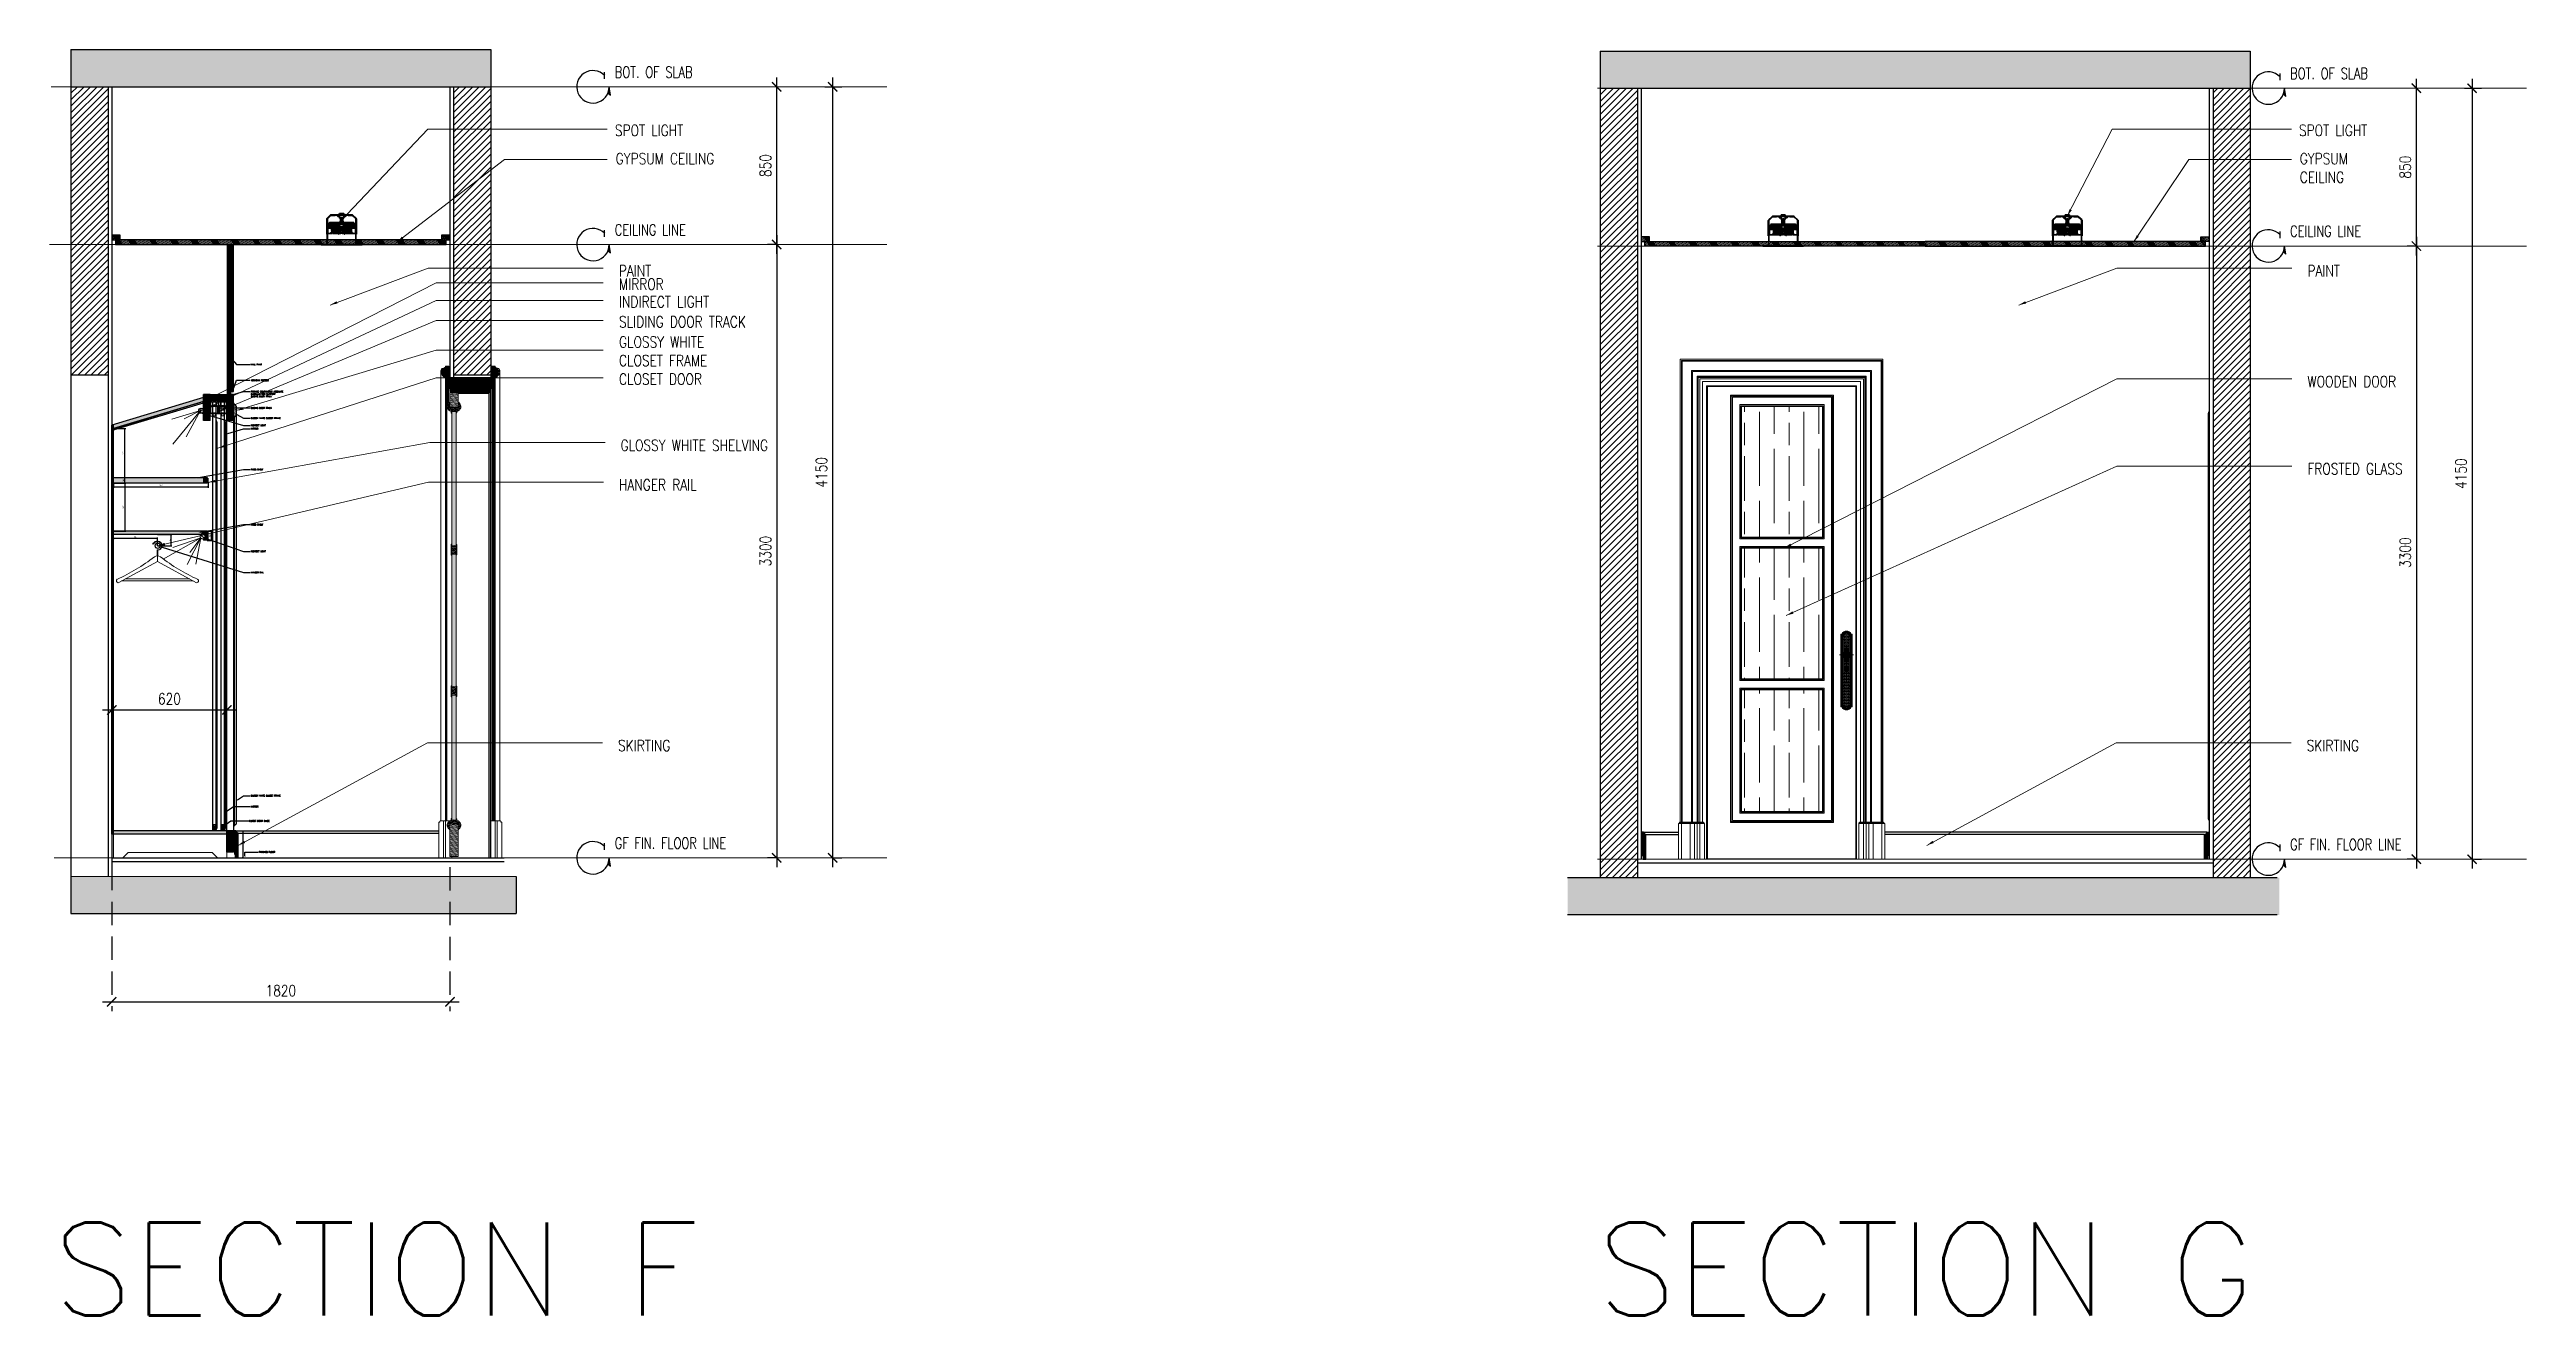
# Model space of a CAD drawing. Header units: inches. Extents: x -12478 to 399182, y -23212 to 525552.
# Drawn here: x 83249 to 96581, y -11534 to -4720 of the extents above; entities that cross this region are included whole.
import ezdxf
from ezdxf import colors
from ezdxf.entities.mleader import LeaderData, LeaderLine
from ezdxf.math import Vec2, Vec3

# ---------------------------------------------------------------- set-up
doc = ezdxf.new("R2010")
doc.units = ezdxf.units.IN
doc.header["$LTSCALE"] = 1000
doc.header["$MEASUREMENT"] = 0
for name, pattern in [('DASHDOT', [1, 0.5, -0.25, 0, -0.25]), ('DASHED', [0.75, 0.5, -0.25]), ('HIDDEN', [0.375, 0.25, -0.125]), ('HIDDEN2', [0.1875, 0.125, -0.0625])]:
    doc.linetypes.add(name, pattern=pattern)
for name, color, linetype, lineweight in [('05 Menuiserie Vue', 4, 'Continuous', 25), ('06 Menuiserie Coupe', 113, 'Continuous', 25), ('08 Aménagements intérieurs', 143, 'Continuous', 18), ('10 Décors et Achures', 54, 'Continuous', 5), ('11 Quincaillerie', 121, 'Continuous', 15), ('13 Miroiterie', 51, 'Continuous', 25), ('Bronze', 40, 'Continuous', 0), ('CQ Gypsum Hatch', 8, 'Continuous', 20), ('CQ Lighting', 5, 'Continuous', 0), ('CQ Wood', 30, 'Continuous', 0), ('CQ wooh hatch', 8, 'HIDDEN', 18), ('Electricité', 31, 'Continuous', 20), ('Glass Mirror', 4, 'Continuous', 0), ('Glass-Mirror', 4, 'Continuous', 0), ('ID-NOTES', 3, 'Continuous', 0), ('SM-I-1-Red', 1, 'Continuous', 9), ('SM-I-8-Gray', 8, 'Continuous', 9)]:
    doc.layers.add(name, color=color, linetype=linetype, lineweight=lineweight)
for name, color, linetype in [('8', 8, 'Continuous'), ('A-DIM', 9, 'Continuous'), ('A-Hidden', 8, 'HIDDEN'), ('A-TEXT', 7, 'Continuous'), ('CLA-SECTION', 6, 'Continuous'), ('CQ Grg Gypsum', 41, 'Continuous'), ('CQ Light Elevation', 4, 'Continuous'), ('CQ SPOT DETAILS', 40, 'Continuous'), ('CQ Wood Section', 60, 'Continuous'), ('CQ wood skirting elevation', 32, 'Continuous'), ('Layer1', 1, 'Continuous'), ('Layer3', 3, 'Continuous'), ('Layer7', 8, 'Continuous'), ('SM-NOTE', 7, 'Continuous'), ('WOOD', 23, 'Continuous'), ('WOOD 01', 34, 'Continuous')]:
    doc.layers.add(name, color=color, linetype=linetype)
doc.styles.add('grid_250', font='romans.shx', dxfattribs={"width": 0.75, "height": 0.75})
doc.styles.add('ID-ROMANS', font='romans.shx', dxfattribs={"width": 0.8})
doc.styles.add('ROMANS', font='romans', dxfattribs={"height": 0.2})
doc.styles.add('SM-ANNO-00', font='romans.shx')
doc.styles.get("Standard").update_dxf_attribs({"font": 'arial.ttf'})
doc.styles.add('ZZ-Dim All', font='romans.shx', dxfattribs={"width": 0.8})
doc.dimstyles.new('chester 5', dxfattribs={"dimscale": 0.05, "dimtxt": 150, "dimasz": 50, "dimexe": 100, "dimexo": 0, "dimgap": 80, "dimtad": 1, "dimdec": 0, "dimrnd": 5, "dimzin": 0, "dimdsep": 46, "dimtxsty": 'Standard', "dimblk": 'DOT', "dimcen": 100, "dimclrd": 1, "dimclre": 1, "dimclrt": 3, "dimadec": 0, "dimazin": 0, "dimtfac": 1, "dimtdec": 0, "dimtofl": 0, "dimtmove": 0, "dimatfit": 3, "dimfxl": 1, "dimtolj": 1, "dimtzin": 0, "dimlwd": -1, "dimarcsym": 0})
doc.dimstyles.new('DIM 0200', dxfattribs={"dimscale": 200, "dimtxt": 1, "dimasz": 0.8, "dimexe": 0.5, "dimexo": 1, "dimgap": 0.4, "dimtad": 1, "dimdec": 0, "dimrnd": 10, "dimdsep": 46, "dimtxsty": 'ZZ-Dim All', "dimblk1": 'ARCHTICK', "dimblk2": 'ARCHTICK', "dimsah": 1, "dimcen": 1, "dimdle": 0.5, "dimclrd": 256, "dimclre": 256, "dimclrt": 256, "dimadec": 0, "dimazin": 2, "dimtfac": 1, "dimtdec": 0, "dimtix": 1, "dimtmove": 2, "dimatfit": 2, "dimfxl": 1, "dimfxlon": 1, "dimtolj": 1, "dimtzin": 0, "dimlwd": -1, "dimlwe": -1, "dimarcsym": 0})
doc.dimstyles.new('DIM-100', dxfattribs={"dimscale": 50, "dimtxt": 1.25, "dimasz": 1, "dimexe": 1, "dimexo": 1, "dimgap": 0.6, "dimtad": 1, "dimdec": 0, "dimrnd": 5, "dimdsep": 46, "dimtxsty": 'ZZ-Dim All', "dimblk1": 'ARCHTICK', "dimblk2": 'ARCHTICK', "dimsah": 1, "dimcen": 1, "dimdle": 1, "dimclrd": 256, "dimclre": 8, "dimclrt": 256, "dimazin": 2, "dimtfac": 1, "dimtdec": 0, "dimtix": 1, "dimtmove": 2, "dimatfit": 2, "dimfxl": 0.1, "dimtolj": 1, "dimtzin": 0, "dimlwd": -1, "dimlwe": -1, "dimarcsym": 0})
pattern_1 = [(142.5, (-37173.01, -20623.658), (0.16000313, 4.89413237), [0, -3.8608, 0, -4.318, 0, -4.1275]), (172.5, (-37173.01, -20623.658), (-4.49523283, 7.168251), [0, -2.0828, 0, -3.4798, 0, -1.3335]), (212.5, (-37169.8858, -20623.658), (-7.9099237, 0.01437185), [0, -1.27, 0, -4.572, 0, -5.969]), (222.5, (-37169.886, -20623.658), (-7.63556452, 2.22929323), [0, -0.635, 0, -2.9972, 0, -3.429])]
pattern_2 = [(142.5, (-56038.387, -20623.658), (0.16000313, 4.89413237), [0, -3.8608, 0, -4.318, 0, -4.1275]), (172.5, (-56038.387, -20623.658), (-4.49523283, 7.168251), [0, -2.0828, 0, -3.4798, 0, -1.3335]), (212.5, (-56035.2627, -20623.658), (-7.9099237, 0.01437185), [0, -1.27, 0, -4.572, 0, -5.969]), (222.5, (-56035.263, -20623.658), (-7.63556452, 2.22929323), [0, -0.635, 0, -2.9972, 0, -3.429])]
pattern_3 = [(45, (-33240.5443, 13120.5817), (3.5, -3.5), [])]
pattern_4 = [(135, (22435.0517, -1.6597), (-3.5355339, -3.5355339), [])]
pattern_5 = [(165, (-29755.059, 9202.321), (-1.617619, -6.0370364), [])]
pattern_6 = [(165, (-29755.059, 9293.314), (-1.617619, -6.0370364), [])]
pattern_7 = [(45, (44684.061, 1298.618), (-17.67767, 17.67767), [])]
pattern_8 = [(121.0285767, (-227802.201, -475856.105), (-5.35568947, -3.22165956), [])]
pattern_9 = [(225, (30858.5576, -9.513), (3.5355339, -3.5355339), [])]

msp = doc.modelspace()

# ---------------------------------------------------------------- texts
at = {"layer": 'A-TEXT', "style": 'ROMANS'}
for s, p in [('SECTION F', (83268.6, -11534.1, 0)), ('SECTION G', (91578.9, -11534.1, 0))]:
    msp.add_text(s, height=500, dxfattribs=at).set_placement(p)
at = {"layer": 'ID-NOTES', "style": 'grid_250', "width": 0.75}
for s, p in [('BOT. OF SLAB ', (86291.6, -4871.7, -536.9)), ('BOT. OF SLAB ', (95309.4, -4878.7, -536.9)), ('CEILING LINE', (86291.6, -5721.2, -536.9)), ('CEILING LINE', (95309.4, -5728.2, -536.9)), ('GF FIN. FLOOR LINE', (86291.6, -9021.7, -536.9)), ('GF FIN. FLOOR LINE', (95309.4, -9028.7, -536.9))]:
    msp.add_text(s, height=60, rotation=360, dxfattribs=at).set_placement(p)
at = {"layer": 'ID-NOTES', "char_height": 60, "attachment_point": 1, "style": 'ID-ROMANS'}
for s, insert, width in [('SPOT LIGHT', (86292, -5125.1, 375.8), 771.843), ('SPOT LIGHT', (95356.9, -5125.1, 375.8), 771.843), ('GYPSUM CEILING', (86296.4, -5277.6, 0), 771.843), ('GYPSUM CEILING', (95361.4, -5277.6, 0), 372.147), ('MIRROR', (86314.2, -5953.1, 375.9), 583.266), ('INDIRECT LIGHT', (86314.2, -6048.1, 375.9), 583.266), ('SLIDING DOOR TRACK', (86314.2, -6156.1, 375.9), 835.915), ('\\pxt16;GLOSSY WHITE CLOSET FRAME', (86314.2, -6264.4, 375.9), 583.266), ('CLOSET DOOR', (86314.2, -6463.8, 375.9), 583.266)]:
    msp.add_mtext(s, dxfattribs=dict(at, insert=insert, width=width))
at = {"layer": 'ID-NOTES', "color": 3, "char_height": 60, "width": 815.203, "attachment_point": 1, "style": 'ID-ROMANS'}
for s, insert in [('\\pxql,t16;{\\C256;PAINT}', (86313.3, -5881, 1127.5)), ('\\pxql,t16;{\\C256;PAINT}', (95402.8, -5881, 1127.5)), ('\\pxql,t16;{\\C256;WOODEN DOOR}', (95402.8, -6477.6, 1127.5)), ('\\pxt16;{\\C256;GLOSSY WHITE SHELVING}', (86322.6, -6820.6, 1127.5)), ('\\pxt16;{\\C256;HANGER RAIL}', (86314.7, -7033.2, 1127.5)), ('\\pxql,t16;{\\C256;FROSTED GLASS}', (95402.8, -6947, 1127.5)), ('\\pxt16;{\\C256;SKIRTING}', (86309.2, -8436.6, 1127.5)), ('\\pxt16;{\\C256;SKIRTING}', (95398.7, -8436.6, 1127.5))]:
    msp.add_mtext(s, dxfattribs=dict(at, insert=insert))

# ---------------------------------------------------------------- blocks, each defined once
blk = doc.blocks.new('rai Lampes navettes AGA coupe')
at = {"lineweight": 9}
for p, q in [((-12, 4), (-12, 14)), ((-12, 14), (12, 14)), ((-11, 4), (-11, 14)), ((-11, 4), (-8, 4)), ((-11, 4), (-8, 4)), ((-7, 1), (-7, 2)), ((-6, 1), (-6, 2)), ((-6, 1), (6, 1)), ((-6, 0), (6, 0)), ((6, 1), (6, 2)), ((7, 1), (7, 2)), ((8, 4), (11, 4)), ((8, 4), (11, 4)), ((11, 4), (11, 14)), ((12, 4), (12, 14))]:
    blk.add_line(p, q, dxfattribs=at)
for centre, radius, start, end in [((0, 14), 13.5, 0, 180), ((-13, 14), 0.75, 180, 0), ((0, 14), 12, 0, 180), ((-12, 14), 0.632, 307.7009, 52.2991), ((-11, 4), 1, 180, 270), ((-8, 2), 1, 0, 90), ((-8, 2), 2, 0, 90), ((-6, 1), 1, 180, 270), ((8, 2), 2, 90, 180), ((6, 1), 1, 270, 0), ((8, 2), 1, 90, 180), ((11, 4), 1, 270, 0), ((13, 14), 0.75, 180, 0), ((12, 14), 0.632, 127.7009, 232.2991)]:
    blk.add_arc(centre, radius, start, end, dxfattribs=at)
blk = doc.blocks.new('Cintre bois')
for p, q in [((16, 16), (21, 11)), ((18, 17), (23, 13)), ((24, 12), (24, 12)), ((-211, -199), (0, -85)), ((-2, -55), (-2, -27)), ((0, -55), (0, -85)), ((0, -85), (211, -199)), ((2, -55), (2, -25)), ((-193, -189), (193, -189)), ((-174, -179), (174, -179))]:
    blk.add_line(p, q)
for centre, radius, start, end in [((0, 0), 25.1, 43.6819, 261.5057), ((0, 0), 22.7, 43.6819, 270), ((23, 11), 1.83, 183.8726, 88.609), ((-661, 780), 1059, 294.7509, 307.4826), ((0, -85), 30, 56.8887, 123.1113), ((-4, -27), 2, 0, 81.5057), ((0, -25), 2, 0, 90), ((661, 780), 1059, 232.5174, 245.2491), ((-211, -189), 10, 123.1113, 270), ((211, -189), 10, 270, 56.8887)]:
    blk.add_arc(centre, radius, start, end)
blk = doc.blocks.new('_ARCHTICK')
at = {"color": 0, "linetype": 'ByBlock', "const_width": 0.15}
blk.add_lwpolyline([(-0.5, -0.5), (0.5, 0.5)], dxfattribs=at)
blk = doc.blocks.new('*D766')
at = {"layer": 'A-DIM', "color": 8, "linetype": 'HIDDEN2', "transparency": 16777216}
for p, q in [((83584, -8875), (83584, -8225)), ((84204, -8875), (84204, -8225))]:
    blk.add_line(p, q, dxfattribs=at)
at = {"layer": 'A-DIM', "transparency": 16777216}
blk.add_line((83534, -8275), (84254, -8275), dxfattribs=at)
at = {"layer": 'Defpoints', "color": 0, "transparency": 16777216}
for p in [(84204, -8275), (83584, -8925), (84204, -8925)]:
    blk.add_point(p, dxfattribs=at)
at = {"layer": 'A-DIM', "transparency": 16777216, "xscale": 50, "yscale": 50, "zscale": 50, "rotation": 180}
blk.add_blockref('_ARCHTICK', (83584, -8275), dxfattribs=at)
at = {"layer": 'A-DIM', "transparency": 16777216, "xscale": 50, "yscale": 50, "zscale": 50}
blk.add_blockref('_ARCHTICK', (84204, -8275), dxfattribs=at)
at = {"layer": 'A-DIM', "color": 3, "transparency": 16777216, "insert": (83894, -8215), "char_height": 60, "attachment_point": 5, "style": 'ZZ-Dim All'}
blk.add_mtext('\\A1;620', dxfattribs=at)
blk = doc.blocks.new('H04')
for p, q in [((-0.37, -1.47), (-0.32, -1.47)), ((-0.37, -2.29), (-0.32, -2.29)), ((0.34, -0.96), (-0.34, -0.96)), ((-0.25, -3.13), (-0.25, -2.53)), ((-0.25, -3.13), (0.25, -3.13)), ((0.25, -3.13), (0.25, -2.53)), ((0.38, -1.47), (0.33, -1.47)), ((0.38, -2.29), (0.33, -2.29))]:
    blk.add_line(p, q)
blk.add_lwpolyline([(0.34, -0.21), (-0.34, -0.21), (-0.34, -1.13), (-0.54, -1.13, 0.414214), (-0.73, -1.33), (-0.73, -1.5), (-0.77, -1.5), (-0.77, -2.29), (-0.73, -2.29), (-0.73, -2.4, 0.414214), (-0.54, -2.59), (-0.42, -2.59), (-0.42, -2.69), (-0.88, -2.69), (-0.88, 0), (-0.77, 0), (-0.77, -0.03), (-0.7, -0.03), (-0.7, 0), (0.7, 0), (0.7, -0.03), (0.77, -0.03), (0.77, 0), (0.88, 0), (0.88, -2.69), (0.42, -2.69), (0.42, -2.59), (0.54, -2.59, 0.414214), (0.73, -2.4), (0.73, -2.29), (0.77, -2.29), (0.77, -1.5), (0.73, -1.5), (0.73, -1.33, 0.414214), (0.54, -1.13), (0.34, -1.13), (0.34, -0.21), (-0.35, -0.21)], format="xyb")
for points in [[(-0.46, -1.09), (-0.46, -0.21), (-0.81, -0.21), (-0.81, -0.86), (-0.71, -0.86), (-0.71, -0.93), (-0.81, -0.93), (-0.81, -1.09), (-0.65, -1.09), (-0.65, -0.99), (-0.59, -0.99), (-0.59, -1.09), (-0.46, -1.09)], [(0.2, -1.11), (0.33, -1.11), (0.33, -2.53), (-0.32, -2.53), (-0.32, -1.11), (-0.2, -1.11)], [(-0.2, -0.96), (-0.2, -1.19), (0.2, -1.19), (0.2, -0.96)], [(0.46, -1.09), (0.46, -0.21), (0.81, -0.21), (0.81, -0.86), (0.71, -0.86), (0.71, -0.93), (0.81, -0.93), (0.81, -1.09), (0.65, -1.09), (0.65, -0.99), (0.59, -0.99), (0.59, -1.09), (0.46, -1.09)]]:
    blk.add_lwpolyline(points)
for points in [[(-0.7, -2.43, 1), (-0.37, -2.43), (-0.37, -1.33, 1), (-0.7, -1.33)], [(0.71, -2.43, -1), (0.38, -2.43), (0.38, -1.33, -1), (0.71, -1.33)]]:
    blk.add_lwpolyline(points, format="xyb", close=True)
blk = doc.blocks.new('A$C28B527D2')
at = {"layer": 'SM-I-8-Gray'}
blk.add_lwpolyline([(-11, 0), (11, 0), (11, 3), (-11, 3)], close=True, dxfattribs=at)
blk.add_lwpolyline([(-3, 22), (-3, 3), (3, 3), (3, 22, 0.414214), (0, 24), (0, 24, 0.414214)], format="xyb", close=True, dxfattribs=at)
blk = doc.blocks.new('*D770')
at = {"layer": 'A-DIM', "transparency": 16777216}
blk.add_line((87163, -5720), (87163, -9121), dxfattribs=at)
at = {"layer": 'A-DIM', "color": 8, "linetype": 'HIDDEN2', "transparency": 16777216}
for p, q in [((87153, -5770), (87113, -5770)), ((87153, -9071), (87113, -9071))]:
    blk.add_line(p, q, dxfattribs=at)
at = {"layer": 'Defpoints', "color": 0, "transparency": 16777216}
for p in [(87203, -5770, 0), (87163, -9071), (87203, -9071, 0)]:
    blk.add_point(p, dxfattribs=at)
at = {"layer": 'A-DIM', "transparency": 16777216, "xscale": 50, "yscale": 50, "zscale": 50}
for p, rotation in [((87163, -5770), 90), ((87163, -9071), 270)]:
    blk.add_blockref('_ARCHTICK', p, dxfattribs=dict(at, rotation=rotation))
at = {"layer": 'A-DIM', "color": 3, "transparency": 16777216, "insert": (87103, -7420), "char_height": 60, "attachment_point": 5, "rotation": 90, "style": 'ZZ-Dim All'}
blk.add_mtext('\\A1;3300', dxfattribs=at)
blk = doc.blocks.new('*D771')
at = {"layer": 'A-DIM', "color": 8, "linetype": 'HIDDEN2', "transparency": 16777216}
for p, q in [((87422, -4921), (87514, -4921)), ((87476, -9071), (87514, -9071))]:
    blk.add_line(p, q, dxfattribs=at)
at = {"layer": 'A-DIM', "transparency": 16777216}
blk.add_line((87464, -4871), (87464, -9121), dxfattribs=at)
at = {"layer": 'Defpoints', "color": 0, "transparency": 16777216}
for p in [(87372, -4921, 0), (87426, -9071, 0), (87464, -9071)]:
    blk.add_point(p, dxfattribs=at)
at = {"layer": 'A-DIM', "transparency": 16777216, "xscale": 50, "yscale": 50, "zscale": 50}
for p, rotation in [((87464, -4921), 90), ((87464, -9071), 270)]:
    blk.add_blockref('_ARCHTICK', p, dxfattribs=dict(at, rotation=rotation))
at = {"layer": 'A-DIM', "color": 3, "transparency": 16777216, "insert": (87404, -6996), "char_height": 60, "attachment_point": 5, "rotation": 90, "style": 'ZZ-Dim All'}
blk.add_mtext('\\A1;4150', dxfattribs=at)
blk = doc.blocks.new('*D772')
at = {"layer": 'A-DIM', "transparency": 16777216}
blk.add_line((87163, -5820), (87163, -4871), dxfattribs=at)
at = {"layer": 'Defpoints', "color": 0, "transparency": 16777216}
for p in [(87163, -4921, 0), (87163, -4921), (87163, -5770, 0)]:
    blk.add_point(p, dxfattribs=at)
at = {"layer": 'A-DIM', "transparency": 16777216, "xscale": 50, "yscale": 50, "zscale": 50}
for p, rotation in [((87163, -4921), 90), ((87163, -5770), 270)]:
    blk.add_blockref('_ARCHTICK', p, dxfattribs=dict(at, rotation=rotation))
at = {"layer": 'A-DIM', "color": 3, "transparency": 16777216, "insert": (87103, -5345), "char_height": 60, "attachment_point": 5, "rotation": 90, "style": 'ZZ-Dim All'}
blk.add_mtext('\\A1;850', dxfattribs=at)
blk = doc.blocks.new('arrow01')
at = {"layer": 'Layer1'}
blk.add_hatch(color=256, dxfattribs=at).paths.add_polyline_path([(7, -45), (0, 0), (-6, -32)])
at = {"layer": 'Layer1', "elevation": 376}
blk.add_lwpolyline([(7, -45), (0, 0), (-6, -32)], close=True, dxfattribs=at)
at = {"layer": 'Layer7'}
blk.add_line((-24, 42), (-24, 78), dxfattribs=at)
blk.add_arc((-87, 0), 87.3, 43.49, 0, dxfattribs=at)
blk = doc.blocks.new('T.HC0E0.HQ12 side 2')
at = {"layer": 'CQ Lighting', "color": 1, "lineweight": 35}
for p, q in [((441923, 518956), (441923, 518876)), ((441944, 518978), (441924, 518959)), ((441925, 518956), (441925, 518876)), ((441945, 518976), (441926, 518957)), ((441926, 518926), (441926, 518956)), ((441927, 518957), (441946, 518976)), ((441929, 518908), (441949, 518908)), ((441929, 518908), (441929, 518878)), ((441933, 518931), (441933, 518908)), ((441934, 518908), (441934, 518931)), ((441934, 518931), (441934, 518908)), ((441934, 518908), (441934, 518931)), ((441934, 518931), (441934, 518908)), ((441935, 518908), (441935, 518931)), ((441935, 518931), (441935, 518908)), ((441936, 518931), (441936, 518908)), ((441937, 518908), (441937, 518931)), ((441938, 518908), (441938, 518931)), ((441938, 518931), (441938, 518908)), ((441940, 518908), (441940, 518931)), ((441940, 518931), (441940, 518908)), ((441942, 518908), (441942, 518931)), ((441942, 518931), (441942, 518908)), ((441945, 518908), (441945, 518931)), ((441945, 518931), (441945, 518908)), ((442003, 518979), (441946, 518979)), ((442003, 518977), (441946, 518977)), ((441946, 518976), (441966, 518976)), ((441948, 518931), (441948, 518908)), ((441949, 518908), (441949, 518931)), ((441950, 518878), (441950, 518907)), ((441952, 518908), (441952, 518931)), ((441952, 518931), (441952, 518908)), ((441954, 518878), (441954, 518907)), ((441955, 518908), (441955, 518878)), ((441956, 518884), (441956, 518931)), ((441956, 518931), (441956, 518884)), ((441959, 518931), (441959, 518884)), ((441960, 518884), (441960, 518931)), ((441964, 518884), (441964, 518931)), ((441964, 518931), (441964, 518884)), ((441968, 518931), (441968, 518884)), ((441969, 518884), (441969, 518931)), ((441972, 518931), (441972, 518884)), ((441973, 518884), (441973, 518931)), ((441978, 518884), (441978, 518931)), ((441978, 518931), (441978, 518884)), ((441983, 518884), (441983, 518931)), ((441983, 518931), (441983, 518884)), ((441989, 518884), (441989, 518931)), ((441989, 518931), (441989, 518884)), ((441994, 518888), (441994, 518937)), ((442003, 518979), (442061, 518979)), ((442003, 518977), (442061, 518977)), ((442012, 518888), (442012, 518937)), ((442018, 518931), (442018, 518884)), ((442018, 518884), (442018, 518931)), ((442023, 518884), (442023, 518931)), ((442024, 518931), (442024, 518884)), ((442029, 518931), (442029, 518884)), ((442029, 518884), (442029, 518931)), ((442034, 518931), (442034, 518884)), ((442034, 518884), (442034, 518931)), ((442038, 518931), (442038, 518884)), ((442038, 518884), (442038, 518931)), ((442061, 518976), (442040, 518976)), ((442043, 518931), (442043, 518884)), ((442043, 518884), (442043, 518931)), ((442047, 518931), (442047, 518884)), ((442047, 518884), (442047, 518931)), ((442050, 518884), (442050, 518931)), ((442051, 518931), (442051, 518884)), ((442052, 518908), (442051, 518878)), ((442053, 518878), (442053, 518907)), ((442054, 518908), (442054, 518931)), ((442055, 518931), (442055, 518908)), ((442056, 518878), (442057, 518907)), ((442077, 518908), (442057, 518908)), ((442058, 518931), (442058, 518908)), ((442058, 518908), (442058, 518931)), ((442080, 518957), (442061, 518976)), ((442061, 518908), (442061, 518931)), ((442062, 518976), (442081, 518957)), ((442062, 518931), (442062, 518908)), ((442063, 518978), (442082, 518959)), ((442064, 518908), (442064, 518931)), ((442065, 518931), (442065, 518908)), ((442066, 518908), (442066, 518931)), ((442067, 518931), (442067, 518908)), ((442068, 518931), (442068, 518908)), ((442068, 518908), (442068, 518931)), ((442070, 518931), (442070, 518908)), ((442070, 518908), (442070, 518931)), ((442071, 518908), (442071, 518931)), ((442072, 518931), (442072, 518908)), ((442073, 518931), (442073, 518908)), ((442073, 518931), (442073, 518908)), ((442073, 518908), (442073, 518931)), ((442073, 518931), (442073, 518908)), ((442073, 518908), (442073, 518931)), ((442078, 518908), (442078, 518878)), ((442080, 518926), (442080, 518956)), ((442081, 518956), (442081, 518876)), ((442083, 518956), (442083, 518876)), ((441895, 518819), (442000, 518819)), ((441895, 518818), (442000, 518818)), ((441926, 518878), (441925, 518820)), ((441951, 518878), (441928, 518878)), ((442078, 518817), (441928, 518817)), ((441984, 518878), (441953, 518878)), ((442007, 518819), (442111, 518819)), ((442007, 518818), (442111, 518818)), ((442053, 518878), (442023, 518878)), ((442078, 518878), (442056, 518878)), ((442081, 518878), (442082, 518820))]:
    blk.add_line(p, q, dxfattribs=at)
at = {"layer": 'CQ Lighting', "color": 1, "lineweight": 13, "ltscale": 0.008334}
for p, q in [((441926, 518956), (441925, 518956)), ((441925, 518926), (441926, 518926)), ((441926, 518957), (441926, 518957)), ((441945, 518976), (441945, 518976)), ((441946, 518977), (441946, 518977)), ((441966, 518977), (441966, 518977)), ((442040, 518977), (442040, 518977)), ((442061, 518977), (442061, 518977)), ((442061, 518976), (442062, 518976)), ((442081, 518957), (442081, 518957)), ((442081, 518956), (442081, 518956)), ((442081, 518926), (442081, 518926))]:
    blk.add_line(p, q, dxfattribs=at)
at = {"layer": 'CQ Lighting', "color": 1, "lineweight": 13}
for p, q in [((441945, 518976), (441926, 518957)), ((441926, 518956), (441926, 518926)), ((441929, 518908), (441929, 518878)), ((441966, 518977), (441946, 518977)), ((441950, 518878), (441950, 518907)), ((441954, 518878), (441954, 518907)), ((442040, 518977), (442061, 518977)), ((442053, 518878), (442053, 518907)), ((442056, 518878), (442056, 518907)), ((442061, 518976), (442081, 518957)), ((442077, 518908), (442077, 518878)), ((442081, 518956), (442081, 518926)), ((441928, 518878), (441928, 518820)), ((441928, 518820), (442078, 518820)), ((442078, 518878), (442078, 518820))]:
    blk.add_line(p, q, dxfattribs=at)
at = {"layer": 'CQ Lighting', "color": 1, "lineweight": 13, "ltscale": 0.016667}
for p, q in [((441927, 518957), (441926, 518957)), ((441945, 518976), (441946, 518976)), ((441946, 518976), (441946, 518977)), ((442061, 518976), (442061, 518977)), ((442061, 518976), (442061, 518976)), ((442080, 518957), (442081, 518957))]:
    blk.add_line(p, q, dxfattribs=at)
at = {"layer": 'CQ Lighting', "color": 1, "lineweight": 13, "ltscale": 0.016666}
for p, q in [((441926, 518956), (441926, 518956)), ((441926, 518926), (441926, 518926)), ((441966, 518976), (441966, 518977)), ((442040, 518976), (442040, 518977)), ((442081, 518956), (442080, 518956)), ((442080, 518926), (442081, 518926))]:
    blk.add_line(p, q, dxfattribs=at)
at = {"layer": 'CQ Lighting', "color": 1, "lineweight": 13, "ltscale": 0.055277}
for p, q in [((441926, 518924), (441926, 518926)), ((442081, 518924), (442081, 518926))]:
    blk.add_line(p, q, dxfattribs=at)
at = {"layer": 'CQ Lighting', "color": 1, "lineweight": 35, "ltscale": 0.0106}
for p, q in [((441929, 518908), (441929, 518908)), ((442078, 518908), (442077, 518908))]:
    blk.add_line(p, q, dxfattribs=at)
at = {"layer": 'CQ Lighting', "color": 1, "lineweight": 35, "ltscale": 0.135354}
for p, q in [((441938, 518936), (441934, 518932)), ((442069, 518936), (442073, 518932))]:
    blk.add_line(p, q, dxfattribs=at)
at = {"layer": 'CQ Lighting', "color": 1, "lineweight": 35, "ltscale": 0.135098}
for p, q in [((441938, 518936), (441934, 518932)), ((441938, 518936), (441934, 518932)), ((442069, 518936), (442072, 518932)), ((442069, 518936), (442073, 518932))]:
    blk.add_line(p, q, dxfattribs=at)
at = {"layer": 'CQ Lighting', "color": 1, "lineweight": 13, "ltscale": 0.001089}
for p, q in [((441934, 518932), (441934, 518932)), ((441934, 518931), (441934, 518931)), ((441938, 518936), (441938, 518936)), ((442069, 518936), (442069, 518936)), ((442073, 518932), (442072, 518932)), ((442073, 518931), (442073, 518931))]:
    blk.add_line(p, q, dxfattribs=at)
at = {"layer": 'CQ Lighting', "color": 1, "lineweight": 13, "ltscale": 0.001956}
for p, q in [((441934, 518931), (441934, 518931)), ((441935, 518932), (441935, 518932)), ((441938, 518936), (441938, 518936)), ((442068, 518936), (442068, 518936)), ((442072, 518932), (442072, 518932)), ((442073, 518931), (442073, 518931))]:
    blk.add_line(p, q, dxfattribs=at)
at = {"layer": 'CQ Lighting', "color": 1, "lineweight": 35, "ltscale": 0.134525}
for p, q in [((441938, 518936), (441935, 518932)), ((441938, 518936), (441935, 518932)), ((442068, 518936), (442072, 518932)), ((442068, 518936), (442072, 518932))]:
    blk.add_line(p, q, dxfattribs=at)
at = {"layer": 'CQ Lighting', "color": 1, "lineweight": 13, "ltscale": 0.003024}
for p, q in [((441935, 518931), (441935, 518931)), ((441939, 518936), (441939, 518936)), ((442067, 518936), (442067, 518936)), ((442072, 518931), (442071, 518931))]:
    blk.add_line(p, q, dxfattribs=at)
at = {"layer": 'CQ Lighting', "color": 1, "lineweight": 35, "ltscale": 0.133359}
for p, q in [((441939, 518936), (441936, 518932)), ((442067, 518936), (442071, 518932))]:
    blk.add_line(p, q, dxfattribs=at)
at = {"layer": 'CQ Lighting', "color": 1, "lineweight": 35, "ltscale": 0.13336}
for p, q in [((441939, 518936), (441936, 518932)), ((442067, 518936), (442071, 518932))]:
    blk.add_line(p, q, dxfattribs=at)
at = {"layer": 'CQ Lighting', "color": 1, "lineweight": 13, "ltscale": 0.003023}
for p, q in [((441936, 518932), (441936, 518932)), ((442071, 518932), (442071, 518932))]:
    blk.add_line(p, q, dxfattribs=at)
at = {"layer": 'CQ Lighting', "color": 1, "lineweight": 13, "ltscale": 0.00407}
for p, q in [((441936, 518931), (441937, 518931)), ((441937, 518932), (441937, 518932)), ((441941, 518936), (441941, 518936)), ((442066, 518936), (442066, 518936)), ((442070, 518932), (442069, 518932)), ((442070, 518931), (442070, 518931))]:
    blk.add_line(p, q, dxfattribs=at)
at = {"layer": 'CQ Lighting', "color": 1, "lineweight": 35, "ltscale": 0.13172}
for p, q in [((441941, 518936), (441937, 518932)), ((441941, 518936), (441937, 518932)), ((442066, 518936), (442069, 518932)), ((442066, 518936), (442070, 518932))]:
    blk.add_line(p, q, dxfattribs=at)
at = {"layer": 'CQ Lighting', "color": 1, "lineweight": 13, "ltscale": 0.005084}
for p, q in [((441938, 518931), (441938, 518931)), ((441939, 518932), (441939, 518932)), ((441942, 518936), (441943, 518936)), ((442064, 518936), (442064, 518936)), ((442068, 518932), (442068, 518932)), ((442068, 518931), (442068, 518931))]:
    blk.add_line(p, q, dxfattribs=at)
at = {"layer": 'CQ Lighting', "color": 1, "lineweight": 35, "ltscale": 0.004884}
blk.add_line((441939, 518937), (441939, 518937), dxfattribs=at)
at = {"layer": 'CQ Lighting', "color": 1, "lineweight": 35, "ltscale": 0.001089}
for p, q in [((441939, 518937), (441939, 518937)), ((442067, 518937), (442067, 518937))]:
    blk.add_line(p, q, dxfattribs=at)
at = {"layer": 'CQ Lighting', "color": 1, "lineweight": 35, "ltscale": 0.009959}
for p, q in [((441940, 518937), (441939, 518937)), ((442067, 518937), (442067, 518937))]:
    blk.add_line(p, q, dxfattribs=at)
at = {"layer": 'CQ Lighting', "color": 1, "lineweight": 35, "ltscale": 0.129636}
for p, q in [((441942, 518936), (441939, 518932)), ((441943, 518936), (441939, 518932)), ((442064, 518936), (442068, 518932)), ((442064, 518936), (442068, 518932))]:
    blk.add_line(p, q, dxfattribs=at)
at = {"layer": 'CQ Lighting', "color": 1, "lineweight": 35, "ltscale": 0.001956}
for p, q in [((441940, 518937), (441940, 518937)), ((442067, 518937), (442067, 518937))]:
    blk.add_line(p, q, dxfattribs=at)
at = {"layer": 'CQ Lighting', "color": 1, "lineweight": 35, "ltscale": 0.020502}
for p, q in [((441941, 518937), (441940, 518937)), ((442066, 518937), (442067, 518937))]:
    blk.add_line(p, q, dxfattribs=at)
at = {"layer": 'CQ Lighting', "color": 1, "lineweight": 13, "ltscale": 0.005869}
for p, q in [((441940, 518931), (441940, 518931)), ((441941, 518932), (441941, 518932)), ((441944, 518936), (441944, 518936)), ((442063, 518936), (442062, 518936)), ((442066, 518932), (442066, 518932)), ((442067, 518931), (442066, 518931))]:
    blk.add_line(p, q, dxfattribs=at)
at = {"layer": 'CQ Lighting', "color": 1, "lineweight": 35, "ltscale": 0.003023}
for p, q in [((441941, 518937), (441941, 518937)), ((442066, 518937), (442066, 518937))]:
    blk.add_line(p, q, dxfattribs=at)
at = {"layer": 'CQ Lighting', "color": 1, "lineweight": 35, "ltscale": 0.029071}
for p, q in [((441942, 518937), (441941, 518937)), ((442065, 518937), (442066, 518937))]:
    blk.add_line(p, q, dxfattribs=at)
at = {"layer": 'CQ Lighting', "color": 1, "lineweight": 35, "ltscale": 0.12768}
for p, q in [((441944, 518936), (441941, 518932)), ((441944, 518936), (441941, 518932)), ((442062, 518936), (442066, 518932)), ((442063, 518936), (442066, 518932))]:
    blk.add_line(p, q, dxfattribs=at)
at = {"layer": 'CQ Lighting', "color": 1, "lineweight": 35, "ltscale": 0.00407}
for p, q in [((441942, 518937), (441942, 518937)), ((442065, 518937), (442064, 518937))]:
    blk.add_line(p, q, dxfattribs=at)
at = {"layer": 'CQ Lighting', "color": 1, "lineweight": 35, "ltscale": 0.037387}
for p, q in [((441944, 518937), (441942, 518937)), ((442063, 518937), (442064, 518937))]:
    blk.add_line(p, q, dxfattribs=at)
at = {"layer": 'CQ Lighting', "color": 1, "lineweight": 13, "ltscale": 0.006624}
for p, q in [((441942, 518931), (441942, 518931)), ((441943, 518932), (441943, 518932)), ((441946, 518936), (441946, 518936)), ((442061, 518936), (442061, 518936)), ((442064, 518932), (442064, 518932)), ((442065, 518931), (442064, 518931))]:
    blk.add_line(p, q, dxfattribs=at)
at = {"layer": 'CQ Lighting', "color": 1, "lineweight": 35, "ltscale": 0.125494}
for p, q in [((441946, 518936), (441943, 518932)), ((441946, 518936), (441943, 518932)), ((442061, 518936), (442064, 518932)), ((442061, 518936), (442064, 518932))]:
    blk.add_line(p, q, dxfattribs=at)
at = {"layer": 'CQ Lighting', "color": 1, "lineweight": 35, "ltscale": 0.005084}
for p, q in [((441944, 518937), (441944, 518937)), ((442063, 518937), (442063, 518937))]:
    blk.add_line(p, q, dxfattribs=at)
at = {"layer": 'CQ Lighting', "color": 1, "lineweight": 35, "ltscale": 0.034724}
for p, q in [((441945, 518937), (441944, 518937)), ((442061, 518937), (442063, 518937))]:
    blk.add_line(p, q, dxfattribs=at)
at = {"layer": 'CQ Lighting', "color": 1, "lineweight": 35, "ltscale": 0.005869}
for p, q in [((441945, 518937), (441945, 518937)), ((442061, 518937), (442061, 518937)), ((442051, 518878), (442051, 518878))]:
    blk.add_line(p, q, dxfattribs=at)
at = {"layer": 'CQ Lighting', "color": 1, "lineweight": 35, "ltscale": 0.039717}
for p, q in [((441947, 518937), (441945, 518937)), ((442060, 518937), (442061, 518937))]:
    blk.add_line(p, q, dxfattribs=at)
at = {"layer": 'CQ Lighting', "color": 1, "lineweight": 35, "ltscale": 0.122489}
for p, q in [((441948, 518936), (441945, 518932)), ((441949, 518936), (441946, 518932)), ((442058, 518936), (442061, 518932)), ((442058, 518936), (442061, 518932))]:
    blk.add_line(p, q, dxfattribs=at)
at = {"layer": 'CQ Lighting', "color": 1, "lineweight": 13, "ltscale": 0.007523}
for p, q in [((441945, 518932), (441946, 518932)), ((441945, 518931), (441945, 518931)), ((441948, 518936), (441949, 518936)), ((442058, 518936), (442058, 518936)), ((442061, 518932), (442061, 518932)), ((442062, 518931), (442061, 518931))]:
    blk.add_line(p, q, dxfattribs=at)
at = {"layer": 'CQ Lighting', "color": 1, "lineweight": 35, "ltscale": 0.006624}
for p, q in [((441947, 518937), (441947, 518937)), ((442060, 518937), (442059, 518937))]:
    blk.add_line(p, q, dxfattribs=at)
at = {"layer": 'CQ Lighting', "color": 1, "lineweight": 35, "ltscale": 0.058122}
for p, q in [((441950, 518937), (441947, 518937)), ((442057, 518937), (442059, 518937))]:
    blk.add_line(p, q, dxfattribs=at)
at = {"layer": 'CQ Lighting', "color": 1, "lineweight": 13, "ltscale": 0.008363}
for p, q in [((441948, 518931), (441949, 518931)), ((442058, 518931), (442058, 518931))]:
    blk.add_line(p, q, dxfattribs=at)
at = {"layer": 'CQ Lighting', "color": 1, "lineweight": 35, "ltscale": 0.119246}
for p, q in [((441952, 518936), (441949, 518932)), ((441952, 518936), (441949, 518932)), ((442055, 518936), (442058, 518932)), ((442055, 518936), (442058, 518932))]:
    blk.add_line(p, q, dxfattribs=at)
at = {"layer": 'CQ Lighting', "color": 1, "lineweight": 13, "ltscale": 0.008365}
for p, q in [((441949, 518932), (441949, 518932)), ((441952, 518936), (441952, 518936)), ((442055, 518936), (442055, 518936)), ((442058, 518932), (442058, 518932))]:
    blk.add_line(p, q, dxfattribs=at)
at = {"layer": 'CQ Lighting', "color": 1, "lineweight": 35, "ltscale": 0.025749}
for p, q in [((441949, 518908), (441950, 518907)), ((441955, 518908), (441954, 518907)), ((442052, 518908), (442053, 518907)), ((442057, 518908), (442057, 518907))]:
    blk.add_line(p, q, dxfattribs=at)
at = {"layer": 'CQ Lighting', "color": 1, "lineweight": 35, "ltscale": 0.13185}
for p, q in [((441955, 518908), (441949, 518908)), ((442057, 518908), (442052, 518908))]:
    blk.add_line(p, q, dxfattribs=at)
at = {"layer": 'CQ Lighting', "color": 1, "lineweight": 35, "ltscale": 0.007523}
for p, q in [((441950, 518937), (441950, 518937)), ((442057, 518937), (442057, 518937))]:
    blk.add_line(p, q, dxfattribs=at)
at = {"layer": 'CQ Lighting', "color": 1, "lineweight": 35, "ltscale": 0.065599}
for p, q in [((441953, 518937), (441950, 518937)), ((442054, 518937), (442057, 518937))]:
    blk.add_line(p, q, dxfattribs=at)
at = {"layer": 'CQ Lighting', "color": 1, "lineweight": 35, "ltscale": 0.008878}
for p, q in [((441950, 518907), (441950, 518907)), ((441954, 518907), (441954, 518907)), ((442053, 518907), (442053, 518907)), ((442057, 518907), (442056, 518907))]:
    blk.add_line(p, q, dxfattribs=at)
at = {"layer": 'CQ Lighting', "color": 1, "lineweight": 35, "ltscale": 0.106851}
for p, q in [((441950, 518907), (441954, 518907)), ((442057, 518907), (442052, 518907))]:
    blk.add_line(p, q, dxfattribs=at)
at = {"layer": 'CQ Lighting', "color": 1, "lineweight": 35, "ltscale": 0.11585}
for p, q in [((441955, 518936), (441952, 518932)), ((442052, 518936), (442054, 518932))]:
    blk.add_line(p, q, dxfattribs=at)
at = {"layer": 'CQ Lighting', "color": 1, "lineweight": 13, "ltscale": 0.009142}
for p, q in [((441952, 518932), (441953, 518932)), ((441952, 518931), (441952, 518931)), ((442054, 518932), (442054, 518932)), ((442055, 518931), (442054, 518931))]:
    blk.add_line(p, q, dxfattribs=at)
at = {"layer": 'CQ Lighting', "color": 1, "lineweight": 35, "ltscale": 0.008363}
for p, q in [((441953, 518937), (441953, 518937)), ((442054, 518937), (442054, 518937))]:
    blk.add_line(p, q, dxfattribs=at)
at = {"layer": 'CQ Lighting', "color": 1, "lineweight": 35, "ltscale": 0.072729}
for p, q in [((441956, 518937), (441953, 518937)), ((442051, 518937), (442054, 518937))]:
    blk.add_line(p, q, dxfattribs=at)
at = {"layer": 'CQ Lighting', "color": 1, "lineweight": 35, "ltscale": 0.115851}
for p, q in [((441955, 518936), (441953, 518932)), ((442051, 518936), (442054, 518932))]:
    blk.add_line(p, q, dxfattribs=at)
at = {"layer": 'CQ Lighting', "color": 1, "lineweight": 13, "ltscale": 0.009143}
for p, q in [((441955, 518936), (441955, 518936)), ((442052, 518936), (442051, 518936))]:
    blk.add_line(p, q, dxfattribs=at)
at = {"layer": 'CQ Lighting', "color": 1, "lineweight": 35, "ltscale": 0.006256}
for p, q in [((441955, 518908), (441955, 518908)), ((442052, 518908), (442052, 518908))]:
    blk.add_line(p, q, dxfattribs=at)
at = {"layer": 'CQ Lighting', "color": 1, "lineweight": 35, "ltscale": 0.009142}
for p, q in [((441956, 518937), (441956, 518937)), ((442051, 518937), (442050, 518937)), ((441956, 518878), (441956, 518878)), ((442050, 518878), (442051, 518878))]:
    blk.add_line(p, q, dxfattribs=at)
at = {"layer": 'CQ Lighting', "color": 1, "lineweight": 35, "ltscale": 0.079536}
for p, q in [((441959, 518937), (441956, 518937)), ((442047, 518937), (442050, 518937))]:
    blk.add_line(p, q, dxfattribs=at)
at = {"layer": 'CQ Lighting', "color": 1, "lineweight": 35, "ltscale": 0.112395}
for p, q in [((441958, 518936), (441956, 518932)), ((442048, 518936), (442050, 518932)), ((441958, 518878), (441956, 518882)), ((442048, 518878), (442050, 518882))]:
    blk.add_line(p, q, dxfattribs=at)
at = {"layer": 'CQ Lighting', "color": 1, "lineweight": 13, "ltscale": 0.00985}
for p, q in [((441956, 518932), (441957, 518932)), ((442050, 518932), (442050, 518932)), ((441957, 518882), (441956, 518882)), ((442050, 518882), (442050, 518882))]:
    blk.add_line(p, q, dxfattribs=at)
at = {"layer": 'CQ Lighting', "color": 1, "lineweight": 13, "ltscale": 0.009851}
for p, q in [((441956, 518931), (441956, 518931)), ((441958, 518936), (441959, 518936)), ((442048, 518936), (442048, 518936)), ((442051, 518931), (442050, 518931)), ((441956, 518884), (441956, 518884)), ((441959, 518878), (441958, 518878)), ((442048, 518878), (442048, 518878)), ((442050, 518884), (442051, 518884))]:
    blk.add_line(p, q, dxfattribs=at)
at = {"layer": 'CQ Lighting', "color": 1, "lineweight": 35, "ltscale": 0.112396}
for p, q in [((441959, 518936), (441957, 518932)), ((442048, 518936), (442050, 518932)), ((441959, 518878), (441957, 518882)), ((442048, 518878), (442050, 518882))]:
    blk.add_line(p, q, dxfattribs=at)
at = {"layer": 'CQ Lighting', "color": 1, "lineweight": 35, "ltscale": 0.009851}
for p, q in [((441959, 518937), (441960, 518937)), ((442047, 518937), (442047, 518937)), ((441960, 518878), (441959, 518878)), ((442047, 518878), (442047, 518878))]:
    blk.add_line(p, q, dxfattribs=at)
at = {"layer": 'CQ Lighting', "color": 1, "lineweight": 35, "ltscale": 0.109659}
for p, q in [((441962, 518936), (441959, 518932)), ((442045, 518936), (442047, 518932)), ((441962, 518878), (441959, 518882)), ((442045, 518878), (442047, 518882))]:
    blk.add_line(p, q, dxfattribs=at)
at = {"layer": 'CQ Lighting', "color": 1, "lineweight": 13, "ltscale": 0.010364}
for p, q in [((441959, 518932), (441960, 518932)), ((441959, 518931), (441960, 518931)), ((442047, 518932), (442047, 518932)), ((442047, 518931), (442047, 518931)), ((441960, 518884), (441959, 518884)), ((441960, 518882), (441959, 518882)), ((442047, 518884), (442047, 518884)), ((442047, 518882), (442047, 518882))]:
    blk.add_line(p, q, dxfattribs=at)
at = {"layer": 'CQ Lighting', "color": 1, "lineweight": 35, "ltscale": 0.066806}
for p, q in [((441962, 518937), (441960, 518937)), ((442044, 518937), (442047, 518937))]:
    blk.add_line(p, q, dxfattribs=at)
at = {"layer": 'CQ Lighting', "color": 1, "lineweight": 35, "ltscale": 0.109658}
for p, q in [((441962, 518936), (441960, 518932)), ((442045, 518936), (442047, 518932)), ((441962, 518878), (441960, 518882)), ((442045, 518878), (442047, 518882))]:
    blk.add_line(p, q, dxfattribs=at)
at = {"layer": 'CQ Lighting', "color": 1, "lineweight": 35, "ltscale": 0.010362}
for p, q in [((441962, 518937), (441963, 518937)), ((442044, 518937), (442044, 518937)), ((441963, 518878), (441962, 518878)), ((442044, 518878), (442044, 518878))]:
    blk.add_line(p, q, dxfattribs=at)
at = {"layer": 'CQ Lighting', "color": 1, "lineweight": 13, "ltscale": 0.010362}
for p, q in [((441962, 518936), (441962, 518936)), ((442045, 518936), (442045, 518936)), ((441962, 518878), (441962, 518878)), ((442045, 518878), (442045, 518878))]:
    blk.add_line(p, q, dxfattribs=at)
at = {"layer": 'CQ Lighting', "color": 1, "lineweight": 35, "ltscale": 0.090892}
blk.add_line((441966, 518937), (441963, 518937), dxfattribs=at)
at = {"layer": 'CQ Lighting', "color": 1, "lineweight": 35, "ltscale": 0.106366}
for p, q in [((441966, 518936), (441964, 518932)), ((441966, 518936), (441964, 518932)), ((442040, 518936), (442042, 518932)), ((442041, 518936), (442043, 518932)), ((441966, 518878), (441964, 518882)), ((441966, 518878), (441964, 518882)), ((442040, 518878), (442042, 518882)), ((442041, 518878), (442043, 518882))]:
    blk.add_line(p, q, dxfattribs=at)
at = {"layer": 'CQ Lighting', "color": 1, "lineweight": 13, "ltscale": 0.010933}
for p, q in [((441964, 518932), (441964, 518932)), ((441964, 518931), (441964, 518931)), ((441966, 518936), (441966, 518936)), ((442041, 518936), (442040, 518936)), ((442043, 518932), (442042, 518932)), ((442043, 518931), (442043, 518931)), ((441964, 518884), (441964, 518884)), ((441964, 518882), (441964, 518882)), ((441966, 518878), (441966, 518878)), ((442040, 518878), (442041, 518878)), ((442042, 518882), (442043, 518882)), ((442043, 518884), (442043, 518884))]:
    blk.add_line(p, q, dxfattribs=at)
at = {"layer": 'CQ Lighting', "color": 1, "lineweight": 13, "ltscale": 0.055276}
for p, q in [((441966, 518977), (441969, 518977)), ((442040, 518977), (442038, 518977))]:
    blk.add_line(p, q, dxfattribs=at)
at = {"layer": 'CQ Lighting', "color": 1, "lineweight": 35, "ltscale": 0.010933}
for p, q in [((441966, 518937), (441967, 518937)), ((442040, 518937), (442040, 518937)), ((441967, 518878), (441966, 518878)), ((442040, 518878), (442040, 518878))]:
    blk.add_line(p, q, dxfattribs=at)
at = {"layer": 'CQ Lighting', "color": 1, "lineweight": 35, "ltscale": 0.096559}
for p, q in [((441971, 518937), (441967, 518937)), ((442036, 518937), (442040, 518937))]:
    blk.add_line(p, q, dxfattribs=at)
at = {"layer": 'CQ Lighting', "color": 1, "lineweight": 13, "ltscale": 0.01142}
for p, q in [((441968, 518931), (441969, 518931)), ((441969, 518932), (441969, 518932)), ((441970, 518936), (441971, 518936)), ((442036, 518936), (442036, 518936)), ((442038, 518932), (442038, 518932)), ((442038, 518931), (442038, 518931)), ((441969, 518884), (441968, 518884)), ((441969, 518882), (441969, 518882)), ((441971, 518878), (441970, 518878)), ((442036, 518878), (442036, 518878)), ((442038, 518884), (442038, 518884)), ((442038, 518882), (442038, 518882))]:
    blk.add_line(p, q, dxfattribs=at)
at = {"layer": 'CQ Lighting', "color": 1, "lineweight": 35, "ltscale": 0.103325}
for p, q in [((441970, 518936), (441969, 518932)), ((441971, 518936), (441969, 518932)), ((442036, 518936), (442038, 518932)), ((442036, 518936), (442038, 518932)), ((441971, 518878), (441969, 518882)), ((441970, 518878), (441969, 518882)), ((442036, 518878), (442038, 518882)), ((442036, 518878), (442038, 518882))]:
    blk.add_line(p, q, dxfattribs=at)
at = {"layer": 'CQ Lighting', "color": 1, "lineweight": 35, "ltscale": 0.01142}
for p, q in [((441971, 518937), (441971, 518937)), ((442036, 518937), (442035, 518937)), ((441971, 518878), (441971, 518878)), ((442035, 518878), (442036, 518878))]:
    blk.add_line(p, q, dxfattribs=at)
at = {"layer": 'CQ Lighting', "color": 1, "lineweight": 35, "ltscale": 0.07982}
for p, q in [((441974, 518937), (441971, 518937)), ((442032, 518937), (442035, 518937))]:
    blk.add_line(p, q, dxfattribs=at)
at = {"layer": 'CQ Lighting', "color": 1, "lineweight": 13, "ltscale": 0.011746}
for p, q in [((441972, 518931), (441973, 518931)), ((441973, 518932), (441973, 518932)), ((441974, 518936), (441974, 518936)), ((442033, 518936), (442032, 518936)), ((442034, 518932), (442034, 518932)), ((442034, 518931), (442034, 518931)), ((441973, 518884), (441972, 518884)), ((441973, 518882), (441973, 518882)), ((441974, 518878), (441974, 518878)), ((442032, 518878), (442033, 518878)), ((442034, 518884), (442034, 518884)), ((442034, 518882), (442034, 518882))]:
    blk.add_line(p, q, dxfattribs=at)
at = {"layer": 'CQ Lighting', "color": 1, "lineweight": 35, "ltscale": 0.101154}
for p, q in [((441974, 518936), (441973, 518932)), ((441974, 518936), (441973, 518932)), ((442032, 518936), (442034, 518932)), ((442033, 518936), (442034, 518932)), ((441974, 518878), (441973, 518882)), ((441974, 518878), (441973, 518882)), ((442032, 518878), (442034, 518882)), ((442033, 518878), (442034, 518882))]:
    blk.add_line(p, q, dxfattribs=at)
at = {"layer": 'CQ Lighting', "color": 1, "lineweight": 35, "ltscale": 0.011746}
for p, q in [((441974, 518937), (441975, 518937)), ((442032, 518937), (442032, 518937)), ((441975, 518878), (441974, 518878)), ((442032, 518878), (442032, 518878))]:
    blk.add_line(p, q, dxfattribs=at)
at = {"layer": 'CQ Lighting', "color": 1, "lineweight": 35, "ltscale": 0.084164}
for p, q in [((441978, 518937), (441975, 518937)), ((442028, 518937), (442032, 518937))]:
    blk.add_line(p, q, dxfattribs=at)
at = {"layer": 'CQ Lighting', "color": 1, "lineweight": 35, "ltscale": 0.021606}
for p, q in [((441979, 518937), (441978, 518937)), ((442027, 518937), (442028, 518937))]:
    blk.add_line(p, q, dxfattribs=at)
at = {"layer": 'CQ Lighting', "color": 1, "lineweight": 35, "ltscale": 0.098864}
for p, q in [((441979, 518936), (441978, 518932)), ((441979, 518936), (441978, 518932)), ((442027, 518936), (442028, 518932)), ((442028, 518936), (442029, 518932)), ((441979, 518878), (441978, 518882)), ((441979, 518878), (441978, 518882)), ((442027, 518878), (442028, 518882)), ((442028, 518878), (442029, 518882))]:
    blk.add_line(p, q, dxfattribs=at)
at = {"layer": 'CQ Lighting', "color": 1, "lineweight": 13, "ltscale": 0.012074}
for p, q in [((441978, 518932), (441978, 518932)), ((441978, 518931), (441978, 518931)), ((441979, 518936), (441979, 518936)), ((441983, 518936), (441983, 518936)), ((442023, 518936), (442024, 518936)), ((442028, 518936), (442027, 518936)), ((442029, 518932), (442028, 518932)), ((442029, 518931), (442029, 518931)), ((441978, 518884), (441978, 518884)), ((441978, 518882), (441978, 518882)), ((441979, 518878), (441979, 518878)), ((442027, 518878), (442028, 518878)), ((442028, 518882), (442029, 518882)), ((442029, 518884), (442029, 518884))]:
    blk.add_line(p, q, dxfattribs=at)
at = {"layer": 'CQ Lighting', "color": 1, "lineweight": 35, "ltscale": 0.012074}
for p, q in [((441979, 518937), (441980, 518937)), ((441984, 518937), (441983, 518937)), ((442023, 518937), (442023, 518937)), ((442027, 518937), (442027, 518937)), ((441980, 518878), (441979, 518878)), ((442027, 518878), (442027, 518878))]:
    blk.add_line(p, q, dxfattribs=at)
at = {"layer": 'CQ Lighting', "color": 1, "lineweight": 35, "ltscale": 0.000658}
blk.add_line((441979, 518936), (441979, 518936), dxfattribs=at)
at = {"layer": 'CQ Lighting', "color": 1, "lineweight": 35, "ltscale": 0.06369}
for p, q in [((441982, 518937), (441980, 518937)), ((442024, 518937), (442027, 518937))]:
    blk.add_line(p, q, dxfattribs=at)
at = {"layer": 'CQ Lighting', "color": 1, "lineweight": 35, "ltscale": 0.009338}
for p, q in [((441982, 518977), (441982, 518977)), ((441982, 518972), (441982, 518972)), ((442025, 518977), (442024, 518977)), ((442025, 518972), (442024, 518972))]:
    blk.add_line(p, q, dxfattribs=at)
at = {"layer": 'CQ Lighting', "color": 1, "lineweight": 35, "ltscale": 0.061401}
for p, q in [((441985, 518977), (441982, 518977)), ((441985, 518972), (441982, 518972)), ((442024, 518977), (442022, 518977)), ((442024, 518972), (442022, 518972))]:
    blk.add_line(p, q, dxfattribs=at)
at = {"layer": 'CQ Lighting', "color": 1, "lineweight": 13, "ltscale": 0.125}
for p, q in [((441982, 518972), (441982, 518977)), ((441985, 518972), (441985, 518977)), ((442022, 518972), (442022, 518977)), ((442024, 518972), (442024, 518977))]:
    blk.add_line(p, q, dxfattribs=at)
at = {"layer": 'CQ Lighting', "color": 1, "lineweight": 35, "ltscale": 0.125}
for p, q in [((441982, 518972), (441982, 518977)), ((441999, 518964), (441994, 518964)), ((442000, 518900), (442000, 518905)), ((442006, 518915), (442001, 518915)), ((442012, 518964), (442007, 518964)), ((442007, 518905), (442007, 518900)), ((442025, 518972), (442025, 518977))]:
    blk.add_line(p, q, dxfattribs=at)
at = {"layer": 'CQ Lighting', "color": 1, "lineweight": 35, "ltscale": 0.147963}
for p, q in [((441988, 518972), (441982, 518972)), ((442022, 518972), (442016, 518972))]:
    blk.add_line(p, q, dxfattribs=at)
at = {"layer": 'CQ Lighting', "color": 1, "lineweight": 35, "ltscale": 0.047785}
for p, q in [((441983, 518970), (441982, 518972)), ((441990, 518970), (441990, 518972)), ((442017, 518970), (442016, 518972)), ((442024, 518970), (442024, 518972))]:
    blk.add_line(p, q, dxfattribs=at)
at = {"layer": 'CQ Lighting', "color": 1, "lineweight": 35, "ltscale": 0.025627}
blk.add_line((441983, 518937), (441982, 518937), dxfattribs=at)
at = {"layer": 'CQ Lighting', "color": 1, "lineweight": 35, "ltscale": 0.14026}
for p, q in [((441988, 518970), (441983, 518970)), ((442022, 518970), (442017, 518970))]:
    blk.add_line(p, q, dxfattribs=at)
at = {"layer": 'CQ Lighting', "color": 1, "lineweight": 35, "ltscale": 0.097143}
for p, q in [((441984, 518936), (441983, 518932)), ((441984, 518936), (441984, 518932)), ((442022, 518936), (442023, 518932)), ((442023, 518936), (442024, 518932)), ((441984, 518878), (441983, 518882)), ((441984, 518878), (441984, 518882)), ((441987, 518882), (441986, 518878)), ((442020, 518882), (442021, 518878)), ((442022, 518878), (442023, 518882)), ((442023, 518878), (442024, 518882))]:
    blk.add_line(p, q, dxfattribs=at)
at = {"layer": 'CQ Lighting', "color": 1, "lineweight": 35, "ltscale": 0.028349}
for p, q in [((441983, 518936), (441983, 518935)), ((442024, 518936), (442024, 518935))]:
    blk.add_line(p, q, dxfattribs=at)
at = {"layer": 'CQ Lighting', "color": 1, "lineweight": 35, "ltscale": 0.0375}
for p, q in [((441983, 518936), (441983, 518934)), ((441987, 518936), (441987, 518934)), ((441991, 518936), (441991, 518934)), ((441995, 518939), (441995, 518940)), ((442011, 518943), (442011, 518941)), ((442011, 518943), (442011, 518941)), ((442011, 518939), (442011, 518940)), ((442016, 518936), (442016, 518934)), ((442020, 518936), (442020, 518934)), ((442023, 518936), (442023, 518934))]:
    blk.add_line(p, q, dxfattribs=at)
at = {"layer": 'CQ Lighting', "color": 1, "lineweight": 35, "ltscale": 0.041869}
for p, q in [((441983, 518935), (441983, 518936)), ((442024, 518935), (442024, 518936))]:
    blk.add_line(p, q, dxfattribs=at)
at = {"layer": 'CQ Lighting', "color": 1, "lineweight": 35, "ltscale": 0.007027}
for p, q in [((441983, 518934), (441983, 518934)), ((442023, 518934), (442023, 518934))]:
    blk.add_line(p, q, dxfattribs=at)
at = {"layer": 'CQ Lighting', "color": 1, "lineweight": 13, "ltscale": 0.012311}
for p, q in [((441983, 518932), (441984, 518932)), ((441984, 518936), (441984, 518936)), ((441987, 518936), (441987, 518936)), ((442020, 518936), (442020, 518936)), ((442023, 518936), (442022, 518936)), ((442024, 518932), (442023, 518932)), ((441984, 518882), (441983, 518882)), ((441984, 518878), (441984, 518878)), ((442022, 518878), (442023, 518878)), ((442023, 518882), (442024, 518882))]:
    blk.add_line(p, q, dxfattribs=at)
at = {"layer": 'CQ Lighting', "color": 1, "lineweight": 13, "ltscale": 0.012309}
for p, q in [((441983, 518931), (441983, 518931)), ((442024, 518931), (442023, 518931)), ((441983, 518884), (441983, 518884)), ((442023, 518884), (442024, 518884))]:
    blk.add_line(p, q, dxfattribs=at)
at = {"layer": 'CQ Lighting', "color": 1, "lineweight": 35, "ltscale": 0.073982}
for p, q in [((441987, 518980), (441984, 518980)), ((442021, 518980), (442018, 518980))]:
    blk.add_line(p, q, dxfattribs=at)
at = {"layer": 'CQ Lighting', "color": 1, "lineweight": 35, "ltscale": 0.025}
for p, q in [((441984, 518979), (441984, 518980)), ((441988, 518979), (441988, 518980)), ((441994, 518937), (441994, 518938)), ((441995, 518940), (441996, 518940)), ((442012, 518937), (442012, 518938)), ((442012, 518937), (442012, 518938)), ((442018, 518979), (442018, 518980)), ((442022, 518979), (442022, 518980)), ((441998, 518897), (441998, 518896)), ((442009, 518896), (442009, 518897))]:
    blk.add_line(p, q, dxfattribs=at)
at = {"layer": 'CQ Lighting', "color": 1, "lineweight": 35, "ltscale": 0.000206}
for p, q in [((441984, 518969), (441984, 518969)), ((441989, 518969), (441989, 518969)), ((441989, 518969), (441989, 518969)), ((442018, 518969), (442018, 518969)), ((442023, 518969), (442023, 518969)), ((442023, 518969), (442023, 518969))]:
    blk.add_line(p, q, dxfattribs=at)
at = {"layer": 'CQ Lighting', "color": 1, "lineweight": 35, "ltscale": 0.012309}
for p, q in [((441984, 518937), (441984, 518937)), ((442023, 518937), (442022, 518937)), ((441984, 518878), (441984, 518878)), ((442022, 518878), (442023, 518878))]:
    blk.add_line(p, q, dxfattribs=at)
at = {"layer": 'CQ Lighting', "color": 1, "lineweight": 35, "ltscale": 0.042732}
for p, q in [((441986, 518937), (441984, 518937)), ((442020, 518937), (442022, 518937))]:
    blk.add_line(p, q, dxfattribs=at)
at = {"layer": 'CQ Lighting', "color": 1, "lineweight": 35, "ltscale": 0.00878}
for p, q in [((441984, 518937), (441984, 518937)), ((442023, 518937), (442023, 518937))]:
    blk.add_line(p, q, dxfattribs=at)
at = {"layer": 'CQ Lighting', "color": 1, "lineweight": 35, "ltscale": 0.20051}
for p, q in [((441985, 518977), (441993, 518977)), ((442014, 518977), (442022, 518977))]:
    blk.add_line(p, q, dxfattribs=at)
at = {"layer": 'CQ Lighting', "color": 1, "lineweight": 35, "ltscale": 0.178859}
for p, q in [((441985, 518972), (441992, 518972)), ((442015, 518972), (442022, 518972))]:
    blk.add_line(p, q, dxfattribs=at)
at = {"layer": 'CQ Lighting', "color": 1, "lineweight": 35, "ltscale": 0.013472}
for p, q in [((441986, 518969), (441986, 518969)), ((441987, 518969), (441987, 518969)), ((442020, 518969), (442020, 518969)), ((442021, 518969), (442021, 518969))]:
    blk.add_line(p, q, dxfattribs=at)
at = {"layer": 'CQ Lighting', "color": 1, "lineweight": 35, "ltscale": 0.012985}
blk.add_line((441987, 518937), (441986, 518937), dxfattribs=at)
at = {"layer": 'CQ Lighting', "color": 1, "lineweight": 35, "ltscale": 0.04114}
for p, q in [((441987, 518935), (441986, 518936)), ((442020, 518935), (442020, 518936))]:
    blk.add_line(p, q, dxfattribs=at)
at = {"layer": 'CQ Lighting', "color": 1, "lineweight": 35, "ltscale": 0.026018}
for p, q in [((441988, 518980), (441987, 518980)), ((442022, 518980), (442021, 518980))]:
    blk.add_line(p, q, dxfattribs=at)
at = {"layer": 'CQ Lighting', "color": 1, "lineweight": 35, "ltscale": 0.013029}
for p, q in [((441987, 518969), (441987, 518969)), ((442021, 518969), (442021, 518969))]:
    blk.add_line(p, q, dxfattribs=at)
at = {"layer": 'CQ Lighting', "color": 1, "lineweight": 35, "ltscale": 0.000443}
for p, q in [((441987, 518969), (441987, 518969)), ((442021, 518969), (442021, 518969))]:
    blk.add_line(p, q, dxfattribs=at)
at = {"layer": 'CQ Lighting', "color": 1, "lineweight": 35, "ltscale": 0.013471}
for p, q in [((441987, 518969), (441987, 518969)), ((441987, 518969), (441987, 518969)), ((442021, 518969), (442021, 518969)), ((442021, 518969), (442021, 518969))]:
    blk.add_line(p, q, dxfattribs=at)
at = {"layer": 'CQ Lighting', "color": 1, "lineweight": 35, "ltscale": 0.046065}
for p, q in [((441989, 518937), (441987, 518937)), ((442018, 518937), (442019, 518937))]:
    blk.add_line(p, q, dxfattribs=at)
at = {"layer": 'CQ Lighting', "color": 1, "lineweight": 35, "ltscale": 0.012311}
for p, q in [((441987, 518937), (441987, 518937)), ((442019, 518937), (442020, 518937))]:
    blk.add_line(p, q, dxfattribs=at)
at = {"layer": 'CQ Lighting', "color": 1, "lineweight": 35, "ltscale": 0.004109}
for p, q in [((441987, 518936), (441987, 518936)), ((442020, 518936), (442020, 518936))]:
    blk.add_line(p, q, dxfattribs=at)
at = {"layer": 'CQ Lighting', "color": 1, "lineweight": 35, "ltscale": 0.004713}
for p, q in [((441987, 518934), (441987, 518934)), ((442020, 518934), (442020, 518934))]:
    blk.add_line(p, q, dxfattribs=at)
at = {"layer": 'CQ Lighting', "color": 1, "lineweight": 35, "ltscale": 0.052037}
for p, q in [((441990, 518972), (441988, 518972)), ((442024, 518972), (442022, 518972))]:
    blk.add_line(p, q, dxfattribs=at)
at = {"layer": 'CQ Lighting', "color": 1, "lineweight": 35, "ltscale": 0.049327}
for p, q in [((441990, 518970), (441988, 518970)), ((442024, 518970), (442022, 518970))]:
    blk.add_line(p, q, dxfattribs=at)
at = {"layer": 'CQ Lighting', "color": 1, "lineweight": 35, "ltscale": 0.012453}
for p, q in [((441989, 518937), (441990, 518937)), ((441991, 518937), (441990, 518937)), ((442016, 518937), (442016, 518937)), ((442018, 518937), (442017, 518937)), ((441990, 518878), (441989, 518878)), ((442017, 518878), (442018, 518878))]:
    blk.add_line(p, q, dxfattribs=at)
at = {"layer": 'CQ Lighting', "color": 1, "lineweight": 35, "ltscale": 0.096073}
for p, q in [((441989, 518936), (441989, 518932)), ((442018, 518936), (442018, 518932)), ((441989, 518878), (441989, 518882)), ((441989, 518878), (441989, 518882)), ((441990, 518878), (441991, 518882)), ((442016, 518878), (442016, 518882)), ((442017, 518878), (442018, 518882)), ((442018, 518878), (442018, 518882))]:
    blk.add_line(p, q, dxfattribs=at)
at = {"layer": 'CQ Lighting', "color": 1, "lineweight": 35, "ltscale": 0.096074}
for p, q in [((441989, 518936), (441989, 518932)), ((442017, 518936), (442018, 518932))]:
    blk.add_line(p, q, dxfattribs=at)
at = {"layer": 'CQ Lighting', "color": 1, "lineweight": 13, "ltscale": 0.012453}
for p, q in [((441989, 518936), (441989, 518936)), ((441989, 518931), (441989, 518931)), ((442018, 518936), (442017, 518936)), ((442018, 518931), (442018, 518931)), ((441989, 518884), (441989, 518884)), ((441989, 518878), (441989, 518878)), ((441994, 518889), (441993, 518889)), ((442013, 518889), (442013, 518889)), ((442017, 518878), (442018, 518878)), ((442018, 518884), (442018, 518884))]:
    blk.add_line(p, q, dxfattribs=at)
at = {"layer": 'CQ Lighting', "color": 1, "lineweight": 13, "ltscale": 0.012451}
for p, q in [((441989, 518932), (441989, 518932)), ((442018, 518932), (442018, 518932)), ((441989, 518882), (441989, 518882)), ((442018, 518882), (442018, 518882))]:
    blk.add_line(p, q, dxfattribs=at)
at = {"layer": 'CQ Lighting', "color": 1, "lineweight": 35, "ltscale": 0.000244}
for p, q in [((441990, 518937), (441990, 518937)), ((441990, 518937), (441990, 518937)), ((441990, 518937), (441990, 518937)), ((441990, 518937), (441990, 518937)), ((441990, 518937), (441990, 518937)), ((442016, 518937), (442016, 518937))]:
    blk.add_line(p, q, dxfattribs=at)
at = {"layer": 'CQ Lighting', "color": 1, "lineweight": 35, "ltscale": 0.000241}
blk.add_line((441990, 518937), (441990, 518937), dxfattribs=at)
blk.add_line((441990, 518937), (441990, 518937), dxfattribs=at)
blk.add_line((441990, 518937), (441990, 518937), dxfattribs=at)
blk.add_line((441990, 518937), (441990, 518937), dxfattribs=at)
at = {"layer": 'CQ Lighting', "color": 1, "lineweight": 35, "ltscale": 0.021446}
for p, q in [((441990, 518937), (441990, 518937)), ((442016, 518937), (442017, 518937))]:
    blk.add_line(p, q, dxfattribs=at)
at = {"layer": 'CQ Lighting', "color": 1, "lineweight": 35, "ltscale": 0.08445}
for p, q in [((441994, 518937), (441991, 518937)), ((442012, 518937), (442016, 518937))]:
    blk.add_line(p, q, dxfattribs=at)
at = {"layer": 'CQ Lighting', "color": 1, "lineweight": 13, "ltscale": 0.006537}
for p, q in [((441991, 518936), (441991, 518936)), ((442016, 518936), (442016, 518936))]:
    blk.add_line(p, q, dxfattribs=at)
at = {"layer": 'CQ Lighting', "color": 1, "lineweight": 35, "ltscale": 0.040687}
for p, q in [((441991, 518935), (441991, 518936)), ((442016, 518935), (442016, 518936))]:
    blk.add_line(p, q, dxfattribs=at)
at = {"layer": 'CQ Lighting', "color": 1, "lineweight": 35, "ltscale": 0.002365}
for p, q in [((441991, 518934), (441991, 518934)), ((442016, 518934), (442016, 518934))]:
    blk.add_line(p, q, dxfattribs=at)
at = {"layer": 'CQ Lighting', "color": 1, "lineweight": 35, "ltscale": 0.0125}
for p, q in [((441992, 518986), (441993, 518986)), ((441992, 518961), (441993, 518961)), ((441995, 518944), (441996, 518944)), ((441995, 518944), (441996, 518944)), ((441995, 518943), (441996, 518943)), ((441996, 518943), (441996, 518943)), ((441998, 518905), (441997, 518905)), ((441998, 518958), (441998, 518958)), ((441998, 518943), (441998, 518943)), ((442002, 518914), (442001, 518914)), ((442001, 518914), (442001, 518913)), ((442002, 518913), (442001, 518913)), ((442002, 518913), (442001, 518913)), ((442001, 518913), (442001, 518912)), ((442002, 518912), (442001, 518912)), ((442002, 518912), (442001, 518912)), ((442001, 518912), (442001, 518911)), ((442002, 518911), (442001, 518911)), ((442003, 518943), (442002, 518943)), ((442002, 518914), (442002, 518913)), ((442002, 518913), (442002, 518912)), ((442002, 518912), (442002, 518911)), ((442003, 518914), (442003, 518914)), ((442003, 518914), (442003, 518913)), ((442003, 518914), (442003, 518913)), ((442003, 518913), (442003, 518913)), ((442003, 518913), (442003, 518912)), ((442003, 518913), (442003, 518913)), ((442003, 518913), (442003, 518912)), ((442003, 518912), (442003, 518912)), ((442003, 518912), (442003, 518911)), ((442003, 518912), (442003, 518912)), ((442003, 518912), (442003, 518911)), ((442003, 518911), (442003, 518911)), ((442004, 518943), (442004, 518943)), ((442004, 518914), (442004, 518913)), ((442004, 518914), (442004, 518914)), ((442004, 518914), (442004, 518913)), ((442004, 518913), (442004, 518912)), ((442004, 518913), (442004, 518913)), ((442004, 518913), (442004, 518913)), ((442004, 518913), (442004, 518912)), ((442004, 518912), (442004, 518911)), ((442004, 518912), (442004, 518912)), ((442004, 518912), (442004, 518912)), ((442004, 518912), (442004, 518911)), ((442004, 518911), (442004, 518911)), ((442005, 518914), (442005, 518913)), ((442005, 518914), (442005, 518914)), ((442005, 518914), (442005, 518913)), ((442005, 518913), (442005, 518912)), ((442005, 518913), (442005, 518913)), ((442005, 518913), (442005, 518913)), ((442005, 518913), (442005, 518912)), ((442005, 518912), (442005, 518911)), ((442005, 518912), (442005, 518912)), ((442005, 518912), (442005, 518912)), ((442005, 518912), (442005, 518911)), ((442005, 518911), (442005, 518911)), ((442009, 518958), (442009, 518958)), ((442009, 518943), (442009, 518943)), ((442009, 518905), (442009, 518905)), ((442011, 518943), (442010, 518943)), ((442011, 518944), (442011, 518944)), ((442011, 518944), (442011, 518944)), ((442011, 518943), (442011, 518943)), ((442014, 518986), (442014, 518986)), ((442014, 518961), (442014, 518961)), ((441928, 518893), (441928, 518893)), ((441928, 518891), (441928, 518891)), ((441997, 518890), (441997, 518891)), ((441997, 518890), (441998, 518890)), ((441998, 518897), (441998, 518897)), ((442002, 518887), (442001, 518887)), ((442001, 518887), (442001, 518886)), ((442002, 518886), (442001, 518886)), ((442001, 518886), (442001, 518885)), ((442002, 518886), (442001, 518886)), ((442002, 518885), (442001, 518885)), ((442001, 518885), (442001, 518884)), ((442002, 518885), (442001, 518885)), ((442002, 518884), (442001, 518884)), ((442002, 518887), (442002, 518886)), ((442002, 518886), (442002, 518885)), ((442002, 518885), (442002, 518884)), ((442003, 518887), (442003, 518886)), ((442003, 518887), (442003, 518887)), ((442003, 518887), (442003, 518886)), ((442003, 518886), (442003, 518885)), ((442003, 518886), (442003, 518886)), ((442003, 518886), (442003, 518885)), ((442003, 518886), (442003, 518886)), ((442003, 518885), (442003, 518884)), ((442003, 518885), (442003, 518885)), ((442003, 518885), (442003, 518884)), ((442003, 518885), (442003, 518885)), ((442003, 518884), (442003, 518884)), ((442004, 518887), (442004, 518886)), ((442004, 518887), (442004, 518887)), ((442004, 518887), (442004, 518886)), ((442004, 518886), (442004, 518885)), ((442004, 518886), (442004, 518886)), ((442004, 518886), (442004, 518885)), ((442004, 518886), (442004, 518886)), ((442004, 518885), (442004, 518884)), ((442004, 518885), (442004, 518885)), ((442004, 518885), (442004, 518884)), ((442004, 518885), (442004, 518885)), ((442004, 518884), (442004, 518884)), ((442005, 518887), (442005, 518886)), ((442005, 518887), (442005, 518887)), ((442005, 518887), (442005, 518886)), ((442005, 518886), (442005, 518885)), ((442005, 518886), (442005, 518886)), ((442005, 518886), (442005, 518885)), ((442005, 518886), (442005, 518886)), ((442005, 518885), (442005, 518884)), ((442005, 518885), (442005, 518885)), ((442005, 518885), (442005, 518884)), ((442005, 518885), (442005, 518885)), ((442005, 518884), (442005, 518884)), ((442009, 518897), (442009, 518897)), ((442079, 518893), (442078, 518893)), ((442079, 518891), (442078, 518891))]:
    blk.add_line(p, q, dxfattribs=at)
at = {"layer": 'CQ Lighting', "color": 1, "lineweight": 35, "ltscale": 0.1675}
for p, q in [((441992, 518986), (441992, 518979)), ((441998, 518979), (441998, 518986)), ((442008, 518986), (442008, 518979)), ((442014, 518986), (442014, 518979))]:
    blk.add_line(p, q, dxfattribs=at)
at = {"layer": 'CQ Lighting', "color": 1, "lineweight": 13, "ltscale": 0.0125}
for p, q in [((441993, 518971), (441992, 518971)), ((441995, 518944), (441996, 518944)), ((441995, 518944), (441996, 518944)), ((441998, 518945), (441998, 518945)), ((441998, 518944), (441998, 518945)), ((442002, 518944), (442002, 518945)), ((442002, 518945), (442003, 518945)), ((442004, 518945), (442004, 518945)), ((442004, 518944), (442004, 518945)), ((442009, 518944), (442009, 518945)), ((442009, 518945), (442009, 518945)), ((442011, 518944), (442011, 518944)), ((442011, 518944), (442011, 518944)), ((442014, 518971), (442014, 518971))]:
    blk.add_line(p, q, dxfattribs=at)
at = {"layer": 'CQ Lighting', "color": 1, "lineweight": 35, "ltscale": 0.25}
for p, q in [((441992, 518971), (441992, 518961)), ((442008, 518961), (441998, 518961)), ((442014, 518971), (442014, 518961))]:
    blk.add_line(p, q, dxfattribs=at)
at = {"layer": 'CQ Lighting', "color": 1, "lineweight": 35, "ltscale": 0.135001}
for p, q in [((441993, 518986), (441998, 518986)), ((442008, 518986), (442014, 518986))]:
    blk.add_line(p, q, dxfattribs=at)
at = {"layer": 'CQ Lighting', "color": 1, "lineweight": 13, "ltscale": 0.1675}
for p, q in [((441993, 518986), (441993, 518979)), ((442014, 518986), (442014, 518979))]:
    blk.add_line(p, q, dxfattribs=at)
at = {"layer": 'CQ Lighting', "color": 1, "lineweight": 13, "ltscale": 0.25}
for p, q in [((441993, 518971), (441993, 518961)), ((442014, 518971), (442014, 518961))]:
    blk.add_line(p, q, dxfattribs=at)
at = {"layer": 'CQ Lighting', "color": 1, "lineweight": 35, "ltscale": 0.042427}
for p, q in [((441994, 518963), (441993, 518961)), ((442012, 518963), (442014, 518961))]:
    blk.add_line(p, q, dxfattribs=at)
at = {"layer": 'CQ Lighting', "color": 1, "lineweight": 35, "ltscale": 0.0825}
for p, q in [((441993, 518961), (441996, 518961)), ((442010, 518961), (442014, 518961))]:
    blk.add_line(p, q, dxfattribs=at)
at = {"layer": 'CQ Lighting', "color": 1, "lineweight": 35, "ltscale": 0.002501}
for p, q in [((441993, 518961), (441993, 518961)), ((442014, 518961), (442014, 518961)), ((441926, 518884), (441925, 518884)), ((441926, 518880), (441925, 518880)), ((442081, 518884), (442081, 518884)), ((442081, 518880), (442081, 518880))]:
    blk.add_line(p, q, dxfattribs=at)
at = {"layer": 'CQ Lighting', "color": 1, "lineweight": 35, "ltscale": 0.03}
for p, q in [((441994, 518963), (441994, 518964)), ((441998, 518958), (441996, 518958)), ((441996, 518943), (441998, 518943)), ((442010, 518958), (442009, 518958)), ((442009, 518943), (442010, 518943)), ((442012, 518963), (442012, 518964))]:
    blk.add_line(p, q, dxfattribs=at)
at = {"layer": 'CQ Lighting', "color": 1, "lineweight": 35, "ltscale": 0.014141}
for p, q in [((441994, 518963), (441995, 518963)), ((442012, 518963), (442012, 518963))]:
    blk.add_line(p, q, dxfattribs=at)
at = {"layer": 'CQ Lighting', "color": 1, "lineweight": 35, "ltscale": 0.070139}
for p, q in [((441994, 518938), (441997, 518938)), ((442009, 518938), (442012, 518938))]:
    blk.add_line(p, q, dxfattribs=at)
at = {"layer": 'CQ Lighting', "color": 1, "lineweight": 35, "ltscale": 0.02}
for p, q in [((441995, 518963), (441995, 518964)), ((441999, 518985), (441999, 518986)), ((442001, 518982), (442001, 518983)), ((442005, 518982), (442005, 518983)), ((442008, 518985), (442008, 518986)), ((442012, 518963), (442012, 518964))]:
    blk.add_line(p, q, dxfattribs=at)
at = {"layer": 'CQ Lighting', "color": 1, "lineweight": 13, "ltscale": 0.02}
for p, q in [((441995, 518963), (441995, 518964)), ((441928, 518818), (441928, 518817)), ((442078, 518818), (442078, 518817))]:
    blk.add_line(p, q, dxfattribs=at)
at = {"layer": 'CQ Lighting', "color": 1, "lineweight": 35, "ltscale": 0.019445}
for p, q in [((441995, 518964), (441995, 518963)), ((442011, 518964), (442012, 518963))]:
    blk.add_line(p, q, dxfattribs=at)
at = {"layer": 'CQ Lighting', "color": 1, "lineweight": 35, "ltscale": 0.039999}
for p, q in [((441995, 518964), (441996, 518964)), ((442010, 518964), (442012, 518964))]:
    blk.add_line(p, q, dxfattribs=at)
at = {"layer": 'CQ Lighting', "color": 1, "lineweight": 35, "ltscale": 0.00625}
for p, q in [((441995, 518964), (441995, 518964)), ((441999, 518964), (442000, 518964)), ((442007, 518964), (442007, 518964)), ((442012, 518964), (442012, 518964))]:
    blk.add_line(p, q, dxfattribs=at)
at = {"layer": 'CQ Lighting', "color": 1, "lineweight": 35, "ltscale": 0.007322}
for p, q in [((441995, 518944), (441995, 518944)), ((441995, 518944), (441995, 518944)), ((442011, 518944), (442011, 518944)), ((442011, 518944), (442011, 518944))]:
    blk.add_line(p, q, dxfattribs=at)
at = {"layer": 'CQ Lighting', "color": 1, "lineweight": 35, "ltscale": 0.030178}
for p, q in [((441995, 518944), (441995, 518943)), ((441995, 518944), (441995, 518943)), ((442011, 518944), (442011, 518943)), ((442011, 518944), (442011, 518943))]:
    blk.add_line(p, q, dxfattribs=at)
at = {"layer": 'CQ Lighting', "color": 1, "lineweight": 35, "ltscale": 0.4}
blk.add_line((441995, 518943), (442011, 518943), dxfattribs=at)
blk.add_line((441995, 518943), (442011, 518943), dxfattribs=at)
at = {"layer": 'CQ Lighting', "color": 1, "lineweight": 35, "ltscale": 0.045355}
for p, q in [((441995, 518943), (441995, 518941)), ((442011, 518943), (442011, 518941))]:
    blk.add_line(p, q, dxfattribs=at)
at = {"layer": 'CQ Lighting', "color": 1, "lineweight": 35, "ltscale": 0.014645}
for p, q in [((441995, 518940), (441995, 518941)), ((442011, 518940), (442011, 518941))]:
    blk.add_line(p, q, dxfattribs=at)
at = {"layer": 'CQ Lighting', "color": 1, "lineweight": 13, "ltscale": 0.4}
blk.add_line((441995, 518941), (442011, 518941), dxfattribs=at)
at = {"layer": 'CQ Lighting', "color": 1, "lineweight": 13, "ltscale": 0.025}
for p, q in [((441995, 518939), (441996, 518939)), ((441895, 518818), (441895, 518819)), ((442000, 518818), (442000, 518819)), ((442007, 518818), (442007, 518819)), ((442111, 518818), (442111, 518819))]:
    blk.add_line(p, q, dxfattribs=at)
at = {"layer": 'CQ Lighting', "color": 1, "lineweight": 35, "ltscale": 0.0275}
for p, q in [((441995, 518939), (441995, 518938)), ((442011, 518938), (442011, 518939))]:
    blk.add_line(p, q, dxfattribs=at)
at = {"layer": 'CQ Lighting', "color": 1, "lineweight": 35, "ltscale": 0.045107}
for p, q in [((441995, 518938), (441997, 518938)), ((442009, 518938), (442011, 518938))]:
    blk.add_line(p, q, dxfattribs=at)
at = {"layer": 'CQ Lighting', "color": 1, "lineweight": 35, "ltscale": 0.1375}
for p, q in [((441996, 518964), (441996, 518958)), ((441997, 518911), (441997, 518905)), ((441998, 518911), (441998, 518905)), ((442000, 518905), (442000, 518911)), ((442007, 518911), (442007, 518905)), ((442009, 518911), (442009, 518905)), ((442009, 518905), (442009, 518911)), ((442010, 518964), (442010, 518958))]:
    blk.add_line(p, q, dxfattribs=at)
at = {"layer": 'CQ Lighting', "color": 1, "lineweight": 35, "ltscale": 0.364081}
for p, q in [((441996, 518958), (441996, 518944)), ((442010, 518958), (442010, 518944))]:
    blk.add_line(p, q, dxfattribs=at)
at = {"layer": 'CQ Lighting', "color": 1, "lineweight": 13, "ltscale": 0.030178}
for p, q in [((441996, 518943), (441996, 518944)), ((441998, 518943), (441998, 518944)), ((442002, 518944), (442002, 518943)), ((442004, 518944), (442004, 518943)), ((442009, 518943), (442009, 518944)), ((442011, 518943), (442011, 518944))]:
    blk.add_line(p, q, dxfattribs=at)
at = {"layer": 'CQ Lighting', "color": 1, "lineweight": 13, "ltscale": 0.007322}
for p, q in [((441996, 518944), (441996, 518944)), ((441998, 518944), (441998, 518944)), ((442002, 518944), (442002, 518944)), ((442004, 518944), (442004, 518944)), ((442009, 518944), (442009, 518944)), ((442011, 518944), (442011, 518944))]:
    blk.add_line(p, q, dxfattribs=at)
at = {"layer": 'CQ Lighting', "color": 1, "lineweight": 35, "ltscale": 0.375}
blk.add_line((441996, 518940), (442011, 518940), dxfattribs=at)
at = {"layer": 'CQ Lighting', "color": 1, "lineweight": 13, "ltscale": 0.375}
blk.add_line((441996, 518939), (442011, 518939), dxfattribs=at)
at = {"layer": 'CQ Lighting', "color": 1, "lineweight": 35, "ltscale": 0.080003}
for p, q in [((441996, 518912), (442000, 518912)), ((441997, 518912), (442000, 518912)), ((442007, 518912), (442010, 518912)), ((442007, 518912), (442010, 518912))]:
    blk.add_line(p, q, dxfattribs=at)
at = {"layer": 'CQ Lighting', "color": 1, "lineweight": 35, "ltscale": 0.00642}
for p, q in [((441996, 518912), (441997, 518912)), ((442000, 518915), (442000, 518915)), ((442000, 518912), (442000, 518912)), ((442007, 518915), (442007, 518915)), ((442007, 518912), (442007, 518912)), ((442010, 518912), (442010, 518912))]:
    blk.add_line(p, q, dxfattribs=at)
at = {"layer": 'CQ Lighting', "color": 1, "lineweight": 35, "ltscale": 0.377707}
for p, q in [((441996, 518897), (441996, 518912)), ((442010, 518912), (442010, 518897))]:
    blk.add_line(p, q, dxfattribs=at)
at = {"layer": 'CQ Lighting', "color": 1, "lineweight": 35, "ltscale": 0.003491}
for p, q in [((441997, 518905), (441996, 518905)), ((441996, 518903), (441997, 518903)), ((442010, 518905), (442010, 518905)), ((442010, 518903), (442010, 518903))]:
    blk.add_line(p, q, dxfattribs=at)
at = {"layer": 'CQ Lighting', "color": 1, "lineweight": 35, "ltscale": 0.04375}
for p, q in [((441996, 518903), (441996, 518905)), ((442010, 518905), (442010, 518903))]:
    blk.add_line(p, q, dxfattribs=at)
at = {"layer": 'CQ Lighting', "color": 1, "linetype": 'DASHDOT', "lineweight": 13, "ltscale": 0.309967}
blk.add_line((442009, 518932), (441997, 518932), dxfattribs=at)
at = {"layer": 'CQ Lighting', "color": 1, "lineweight": 35, "ltscale": 0.1625}
for p, q in [((441997, 518912), (441997, 518905)), ((442010, 518905), (442010, 518912))]:
    blk.add_line(p, q, dxfattribs=at)
at = {"layer": 'CQ Lighting', "color": 1, "lineweight": 35, "ltscale": 0.085754}
for p, q in [((441997, 518911), (442001, 518911)), ((442006, 518911), (442009, 518911))]:
    blk.add_line(p, q, dxfattribs=at)
at = {"layer": 'CQ Lighting', "color": 1, "lineweight": 35, "ltscale": 0.017503}
for p, q in [((441997, 518905), (441997, 518905)), ((442009, 518905), (442010, 518905))]:
    blk.add_line(p, q, dxfattribs=at)
at = {"layer": 'CQ Lighting', "color": 1, "lineweight": 35, "ltscale": 0.063373}
blk.add_line((441997, 518905), (442000, 518905), dxfattribs=at)
at = {"layer": 'CQ Lighting', "color": 1, "lineweight": 35, "ltscale": 0.028258}
for p, q in [((441997, 518903), (441998, 518903)), ((442009, 518903), (442010, 518903)), ((441997, 518897), (441998, 518897)), ((442009, 518897), (442010, 518897))]:
    blk.add_line(p, q, dxfattribs=at)
at = {"layer": 'CQ Lighting', "color": 1, "lineweight": 35, "ltscale": 0.16875}
for p, q in [((441997, 518903), (441997, 518897)), ((441998, 518897), (441998, 518903)), ((442009, 518897), (442009, 518903)), ((442010, 518897), (442010, 518903))]:
    blk.add_line(p, q, dxfattribs=at)
at = {"layer": 'CQ Lighting', "color": 1, "lineweight": 13, "ltscale": 0.005}
for p, q in [((441998, 518985), (441999, 518985)), ((442008, 518985), (442008, 518985))]:
    blk.add_line(p, q, dxfattribs=at)
at = {"layer": 'CQ Lighting', "color": 1, "lineweight": 35, "ltscale": 0.005}
for p, q in [((441998, 518985), (441999, 518985)), ((442008, 518985), (442008, 518985))]:
    blk.add_line(p, q, dxfattribs=at)
at = {"layer": 'CQ Lighting', "color": 1, "lineweight": 35, "ltscale": 0.0625}
for p, q in [((441998, 518964), (441998, 518961)), ((442008, 518964), (442008, 518961))]:
    blk.add_line(p, q, dxfattribs=at)
at = {"layer": 'CQ Lighting', "color": 1, "lineweight": 13, "ltscale": 0.3375}
for p, q in [((441998, 518945), (441998, 518958)), ((442002, 518958), (442002, 518945)), ((442004, 518958), (442004, 518945)), ((442009, 518945), (442009, 518958))]:
    blk.add_line(p, q, dxfattribs=at)
at = {"layer": 'CQ Lighting', "color": 1, "lineweight": 35, "ltscale": 0.313094}
for p, q in [((441998, 518956), (441998, 518944)), ((442003, 518944), (442003, 518956)), ((442004, 518944), (442004, 518956)), ((442009, 518956), (442009, 518944))]:
    blk.add_line(p, q, dxfattribs=at)
at = {"layer": 'CQ Lighting', "color": 1, "lineweight": 35, "ltscale": 0.110001}
for p, q in [((442003, 518951), (441998, 518951)), ((442008, 518951), (442004, 518951))]:
    blk.add_line(p, q, dxfattribs=at)
at = {"layer": 'CQ Lighting', "color": 1, "lineweight": 35, "ltscale": 0.1125}
for p, q in [((441998, 518951), (441998, 518946)), ((442008, 518951), (442008, 518946))]:
    blk.add_line(p, q, dxfattribs=at)
at = {"layer": 'CQ Lighting', "color": 1, "lineweight": 35, "ltscale": 0.097501}
for p, q in [((442002, 518946), (441998, 518946)), ((442008, 518946), (442004, 518946))]:
    blk.add_line(p, q, dxfattribs=at)
at = {"layer": 'CQ Lighting', "color": 1, "lineweight": 13, "ltscale": 0.105}
for p, q in [((441998, 518945), (442002, 518945)), ((441998, 518945), (442002, 518945)), ((441998, 518944), (442002, 518944)), ((441998, 518944), (442002, 518944)), ((442004, 518945), (442009, 518945)), ((442004, 518945), (442009, 518945)), ((442004, 518944), (442009, 518944)), ((442004, 518944), (442009, 518944))]:
    blk.add_line(p, q, dxfattribs=at)
at = {"layer": 'CQ Lighting', "color": 1, "lineweight": 35, "ltscale": 0.105}
for p, q in [((441998, 518944), (442002, 518944)), ((441998, 518944), (442002, 518944)), ((441998, 518943), (442002, 518943)), ((442004, 518944), (442009, 518944)), ((442004, 518944), (442009, 518944)), ((442004, 518943), (442009, 518943))]:
    blk.add_line(p, q, dxfattribs=at)
at = {"layer": 'CQ Lighting', "color": 1, "lineweight": 35, "ltscale": 0.142822}
for p, q in [((441998, 518932), (441998, 518937)), ((442009, 518937), (442009, 518932))]:
    blk.add_line(p, q, dxfattribs=at)
at = {"layer": 'CQ Lighting', "color": 1, "lineweight": 35, "ltscale": 0.001746}
for p, q in [((441998, 518903), (441998, 518903)), ((442009, 518903), (442009, 518903))]:
    blk.add_line(p, q, dxfattribs=at)
at = {"layer": 'CQ Lighting', "color": 1, "lineweight": 35, "ltscale": 0.14375}
for p, q in [((441998, 518903), (441998, 518898)), ((442009, 518898), (442009, 518903))]:
    blk.add_line(p, q, dxfattribs=at)
at = {"layer": 'CQ Lighting', "color": 1, "lineweight": 35, "ltscale": 0.277261}
blk.add_line((441998, 518898), (442009, 518898), dxfattribs=at)
at = {"layer": 'CQ Lighting', "color": 1, "lineweight": 35, "ltscale": 0.01024}
for p, q in [((441998, 518898), (441998, 518897)), ((442009, 518898), (442009, 518897))]:
    blk.add_line(p, q, dxfattribs=at)
at = {"layer": 'CQ Lighting', "color": 1, "lineweight": 35, "ltscale": 0.002528}
for p, q in [((441998, 518898), (441998, 518898)), ((442009, 518898), (442009, 518898))]:
    blk.add_line(p, q, dxfattribs=at)
at = {"layer": 'CQ Lighting', "color": 1, "lineweight": 35, "ltscale": 0.275}
blk.add_line((442009, 518898), (441998, 518898), dxfattribs=at)
at = {"layer": 'CQ Lighting', "color": 1, "lineweight": 35, "ltscale": 0.239999}
blk.add_line((441999, 518986), (442008, 518986), dxfattribs=at)
at = {"layer": 'CQ Lighting', "color": 1, "lineweight": 13, "ltscale": 0.239999}
blk.add_line((441999, 518985), (442008, 518985), dxfattribs=at)
at = {"layer": 'CQ Lighting', "color": 1, "lineweight": 35, "ltscale": 0.1425}
for p, q in [((441999, 518979), (441999, 518985)), ((442008, 518979), (442008, 518985))]:
    blk.add_line(p, q, dxfattribs=at)
at = {"layer": 'CQ Lighting', "color": 1, "lineweight": 35, "ltscale": 0.04}
for p, q in [((441999, 518965), (441999, 518964)), ((442007, 518965), (442007, 518964))]:
    blk.add_line(p, q, dxfattribs=at)
at = {"layer": 'CQ Lighting', "color": 1, "lineweight": 35, "ltscale": 0.204999}
blk.add_line((442007, 518965), (441999, 518965), dxfattribs=at)
at = {"layer": 'CQ Lighting', "color": 1, "lineweight": 35, "ltscale": 0.075}
for p, q in [((441999, 518964), (441999, 518961)), ((442000, 518912), (442000, 518915)), ((442000, 518915), (442000, 518912)), ((442005, 518908), (442002, 518908)), ((442005, 518900), (442002, 518900)), ((442007, 518964), (442007, 518961)), ((442007, 518915), (442007, 518912)), ((442007, 518912), (442007, 518915))]:
    blk.add_line(p, q, dxfattribs=at)
at = {"layer": 'CQ Lighting', "color": 1, "lineweight": 35, "ltscale": 0.008749}
for p, q in [((442000, 518964), (441999, 518964)), ((442007, 518964), (442007, 518964))]:
    blk.add_line(p, q, dxfattribs=at)
at = {"layer": 'CQ Lighting', "color": 1, "lineweight": 35, "ltscale": 0.2}
blk.add_line((441999, 518961), (442007, 518961), dxfattribs=at)
at = {"layer": 'CQ Lighting', "color": 1, "lineweight": 35, "ltscale": 0.160001}
for p, q in [((442007, 518977), (442000, 518977)), ((442007, 518881), (442000, 518881))]:
    blk.add_line(p, q, dxfattribs=at)
at = {"layer": 'CQ Lighting', "color": 1, "lineweight": 35, "ltscale": 0.011992}
for p, q in [((442000, 518964), (442000, 518965)), ((442007, 518964), (442007, 518965))]:
    blk.add_line(p, q, dxfattribs=at)
at = {"layer": 'CQ Lighting', "color": 1, "lineweight": 35, "ltscale": 0.010812}
for p, q in [((442000, 518965), (442000, 518965)), ((442006, 518965), (442006, 518965))]:
    blk.add_line(p, q, dxfattribs=at)
at = {"layer": 'CQ Lighting', "color": 1, "lineweight": 13, "ltscale": 0.145001}
for p, q in [((442000, 518965), (442006, 518965)), ((442000, 518964), (442006, 518964)), ((442000, 518963), (442006, 518963))]:
    blk.add_line(p, q, dxfattribs=at)
at = {"layer": 'CQ Lighting', "color": 1, "lineweight": 35, "ltscale": 0.016975}
for p, q in [((442000, 518964), (442000, 518965)), ((442006, 518964), (442006, 518965))]:
    blk.add_line(p, q, dxfattribs=at)
at = {"layer": 'CQ Lighting', "color": 1, "lineweight": 35, "ltscale": 0.021249}
for p, q in [((442000, 518965), (442000, 518965)), ((442006, 518965), (442007, 518965))]:
    blk.add_line(p, q, dxfattribs=at)
at = {"layer": 'CQ Lighting', "color": 1, "lineweight": 13, "ltscale": 0.021249}
for p, q in [((442000, 518964), (442000, 518964)), ((442000, 518963), (442000, 518963)), ((442006, 518964), (442007, 518964)), ((442006, 518963), (442007, 518963))]:
    blk.add_line(p, q, dxfattribs=at)
at = {"layer": 'CQ Lighting', "color": 1, "lineweight": 35, "ltscale": 0.022336}
for p, q in [((442000, 518964), (442000, 518963)), ((442007, 518964), (442007, 518963))]:
    blk.add_line(p, q, dxfattribs=at)
at = {"layer": 'CQ Lighting', "color": 1, "lineweight": 35, "ltscale": 0.040573}
for p, q in [((442000, 518964), (442000, 518963)), ((442006, 518964), (442006, 518963))]:
    blk.add_line(p, q, dxfattribs=at)
at = {"layer": 'CQ Lighting', "color": 1, "lineweight": 35, "ltscale": 0.026017}
for p, q in [((442000, 518962), (442000, 518963)), ((442007, 518962), (442007, 518963))]:
    blk.add_line(p, q, dxfattribs=at)
at = {"layer": 'CQ Lighting', "color": 1, "lineweight": 35, "ltscale": 0.1875}
for p, q in [((442000, 518962), (442007, 518962)), ((442010, 518952), (442010, 518945))]:
    blk.add_line(p, q, dxfattribs=at)
at = {"layer": 'CQ Lighting', "color": 1, "lineweight": 35, "ltscale": 0.023254}
for p, q in [((442000, 518915), (442001, 518915)), ((442006, 518915), (442007, 518915))]:
    blk.add_line(p, q, dxfattribs=at)
at = {"layer": 'CQ Lighting', "color": 1, "lineweight": 35, "ltscale": 0.184079}
blk.add_line((442007, 518915), (442000, 518915), dxfattribs=at)
at = {"layer": 'CQ Lighting', "color": 1, "lineweight": 35, "ltscale": 0.260056}
for p, q in [((442000, 518900), (442000, 518911)), ((442001, 518900), (442001, 518911)), ((442006, 518900), (442006, 518911)), ((442007, 518900), (442007, 518911))]:
    blk.add_line(p, q, dxfattribs=at)
at = {"layer": 'CQ Lighting', "color": 1, "lineweight": 35, "ltscale": 0.022032}
for p, q in [((442001, 518900), (442000, 518900)), ((442007, 518900), (442006, 518900))]:
    blk.add_line(p, q, dxfattribs=at)
at = {"layer": 'CQ Lighting', "color": 1, "lineweight": 35, "ltscale": 0.024477}
for p, q in [((442001, 518900), (442000, 518900)), ((442007, 518900), (442006, 518900))]:
    blk.add_line(p, q, dxfattribs=at)
at = {"layer": 'CQ Lighting', "color": 1, "lineweight": 35, "ltscale": 0.002733}
for p, q in [((442000, 518900), (442000, 518900)), ((442001, 518900), (442001, 518900)), ((442006, 518900), (442006, 518900)), ((442007, 518900), (442007, 518900))]:
    blk.add_line(p, q, dxfattribs=at)
at = {"layer": 'CQ Lighting', "color": 1, "lineweight": 35, "ltscale": 0.0675}
for p, q in [((442001, 518981), (442001, 518984)), ((442006, 518984), (442006, 518981))]:
    blk.add_line(p, q, dxfattribs=at)
at = {"layer": 'CQ Lighting', "color": 1, "lineweight": 35, "ltscale": 0.114999}
for p, q in [((442001, 518984), (442006, 518984)), ((442006, 518981), (442001, 518981))]:
    blk.add_line(p, q, dxfattribs=at)
at = {"layer": 'CQ Lighting', "color": 1, "lineweight": 35, "ltscale": 0.104999}
for p, q in [((442001, 518983), (442005, 518983)), ((442001, 518982), (442005, 518982)), ((442001, 518981), (442005, 518981))]:
    blk.add_line(p, q, dxfattribs=at)
at = {"layer": 'CQ Lighting', "color": 1, "lineweight": 35, "ltscale": 0.0325}
for p, q in [((442001, 518981), (442001, 518982)), ((442005, 518981), (442005, 518982))]:
    blk.add_line(p, q, dxfattribs=at)
at = {"layer": 'CQ Lighting', "color": 1, "lineweight": 35, "ltscale": 0.1}
for p, q in [((442001, 518911), (442001, 518915)), ((442006, 518911), (442006, 518915))]:
    blk.add_line(p, q, dxfattribs=at)
at = {"layer": 'CQ Lighting', "color": 1, "lineweight": 35, "ltscale": 0.003904}
for p, q in [((442001, 518915), (442001, 518915)), ((442006, 518915), (442006, 518915))]:
    blk.add_line(p, q, dxfattribs=at)
at = {"layer": 'CQ Lighting', "color": 1, "lineweight": 35, "ltscale": 0.365992}
for p, q in [((442001, 518900), (442001, 518915)), ((442006, 518915), (442006, 518900))]:
    blk.add_line(p, q, dxfattribs=at)
at = {"layer": 'CQ Lighting', "color": 1, "lineweight": 35, "ltscale": 0.008839}
for p, q in [((442002, 518913), (442001, 518914)), ((442002, 518912), (442001, 518913)), ((442001, 518913), (442002, 518913)), ((442002, 518911), (442001, 518912)), ((442001, 518912), (442002, 518912)), ((442001, 518911), (442002, 518911)), ((442002, 518913), (442002, 518914)), ((442002, 518912), (442002, 518913)), ((442002, 518913), (442002, 518913)), ((442002, 518911), (442002, 518912)), ((442002, 518912), (442002, 518912)), ((442002, 518911), (442002, 518911)), ((442003, 518913), (442003, 518914)), ((442003, 518913), (442003, 518914)), ((442003, 518912), (442003, 518913)), ((442003, 518912), (442003, 518913)), ((442003, 518913), (442003, 518913)), ((442003, 518913), (442003, 518913)), ((442003, 518911), (442003, 518912)), ((442003, 518911), (442003, 518912)), ((442003, 518912), (442003, 518912)), ((442003, 518912), (442003, 518912)), ((442003, 518911), (442003, 518911)), ((442003, 518911), (442003, 518911)), ((442004, 518913), (442004, 518914)), ((442004, 518913), (442004, 518914)), ((442004, 518912), (442004, 518913)), ((442004, 518913), (442004, 518913)), ((442004, 518913), (442004, 518913)), ((442004, 518912), (442004, 518913)), ((442004, 518911), (442004, 518912)), ((442004, 518912), (442004, 518912)), ((442004, 518912), (442004, 518912)), ((442004, 518911), (442004, 518912)), ((442004, 518911), (442004, 518911)), ((442004, 518911), (442004, 518911)), ((442005, 518913), (442005, 518914)), ((442005, 518913), (442005, 518914)), ((442005, 518912), (442005, 518913)), ((442005, 518913), (442005, 518913)), ((442005, 518913), (442005, 518913)), ((442005, 518912), (442005, 518913)), ((442005, 518911), (442005, 518912)), ((442005, 518912), (442005, 518912)), ((442005, 518912), (442005, 518912)), ((442005, 518911), (442005, 518912)), ((442005, 518911), (442005, 518911)), ((442005, 518911), (442005, 518911)), ((442002, 518887), (442001, 518886)), ((442001, 518887), (442002, 518887)), ((442002, 518886), (442001, 518885)), ((442001, 518886), (442002, 518886)), ((442001, 518885), (442002, 518885)), ((442002, 518885), (442001, 518884)), ((442002, 518887), (442002, 518886)), ((442002, 518887), (442002, 518887)), ((442002, 518886), (442002, 518885)), ((442002, 518886), (442002, 518886)), ((442002, 518885), (442002, 518885)), ((442002, 518885), (442002, 518884)), ((442003, 518887), (442003, 518886)), ((442003, 518887), (442003, 518886)), ((442003, 518887), (442003, 518887)), ((442003, 518887), (442003, 518887)), ((442003, 518886), (442003, 518885)), ((442003, 518886), (442003, 518885)), ((442003, 518886), (442003, 518886)), ((442003, 518886), (442003, 518886)), ((442003, 518885), (442003, 518884)), ((442003, 518885), (442003, 518884)), ((442003, 518885), (442003, 518885)), ((442003, 518885), (442003, 518885)), ((442004, 518887), (442004, 518886)), ((442004, 518887), (442004, 518886)), ((442004, 518887), (442004, 518887)), ((442004, 518887), (442004, 518887)), ((442004, 518886), (442004, 518885)), ((442004, 518886), (442004, 518885)), ((442004, 518886), (442004, 518886)), ((442004, 518886), (442004, 518886)), ((442004, 518885), (442004, 518885)), ((442004, 518885), (442004, 518884)), ((442004, 518885), (442004, 518885)), ((442004, 518885), (442004, 518884)), ((442005, 518887), (442005, 518886)), ((442005, 518887), (442005, 518886)), ((442005, 518887), (442005, 518887)), ((442005, 518887), (442005, 518887)), ((442005, 518886), (442005, 518886)), ((442005, 518886), (442005, 518885)), ((442005, 518886), (442005, 518886)), ((442005, 518886), (442005, 518885)), ((442005, 518885), (442005, 518885)), ((442005, 518885), (442005, 518884)), ((442005, 518885), (442005, 518885)), ((442005, 518885), (442005, 518884))]:
    blk.add_line(p, q, dxfattribs=at)
at = {"layer": 'CQ Lighting', "color": 1, "lineweight": 35, "ltscale": 0.000523}
for p, q in [((442001, 518911), (442001, 518911)), ((442006, 518911), (442006, 518911))]:
    blk.add_line(p, q, dxfattribs=at)
at = {"layer": 'CQ Lighting', "color": 1, "lineweight": 35, "ltscale": 0.054999}
blk.add_line((442004, 518958), (442002, 518958), dxfattribs=at)
at = {"layer": 'CQ Lighting', "color": 1, "lineweight": 35, "ltscale": 0.035202}
for p, q in [((442002, 518908), (442002, 518909)), ((442002, 518899), (442002, 518901)), ((442005, 518908), (442005, 518909)), ((442005, 518899), (442005, 518901))]:
    blk.add_line(p, q, dxfattribs=at)
at = {"layer": 'CQ Lighting', "color": 1, "lineweight": 35, "ltscale": 0.038875}
for p, q in [((442002, 518908), (442002, 518909)), ((442002, 518899), (442002, 518901)), ((442005, 518908), (442005, 518909)), ((442005, 518899), (442005, 518901))]:
    blk.add_line(p, q, dxfattribs=at)
at = {"layer": 'CQ Lighting', "color": 1, "lineweight": 35, "ltscale": 0.002826}
for p, q in [((442002, 518909), (442002, 518909)), ((442002, 518899), (442002, 518899)), ((442005, 518909), (442005, 518909)), ((442005, 518899), (442005, 518899))]:
    blk.add_line(p, q, dxfattribs=at)
at = {"layer": 'CQ Lighting', "color": 1, "lineweight": 35, "ltscale": 0.077969}
for p, q in [((442005, 518909), (442002, 518909)), ((442005, 518899), (442002, 518899))]:
    blk.add_line(p, q, dxfattribs=at)
at = {"layer": 'CQ Lighting', "color": 1, "lineweight": 35, "ltscale": 0.080063}
for p, q in [((442005, 518909), (442002, 518909)), ((442005, 518908), (442002, 518908)), ((442005, 518901), (442002, 518901)), ((442005, 518899), (442002, 518899))]:
    blk.add_line(p, q, dxfattribs=at)
at = {"layer": 'CQ Lighting', "color": 1, "lineweight": 35, "ltscale": 0.064999}
for p, q in [((442005, 518908), (442002, 518908)), ((442002, 518900), (442005, 518900))]:
    blk.add_line(p, q, dxfattribs=at)
at = {"layer": 'CQ Lighting', "color": 1, "lineweight": 35, "ltscale": 0.002099}
for p, q in [((442002, 518908), (442002, 518908)), ((442002, 518900), (442002, 518901)), ((442005, 518908), (442005, 518908)), ((442005, 518900), (442005, 518901))]:
    blk.add_line(p, q, dxfattribs=at)
at = {"layer": 'CQ Lighting', "color": 1, "lineweight": 35, "ltscale": 0.001481}
for p, q in [((442002, 518908), (442002, 518908)), ((442002, 518901), (442002, 518901)), ((442005, 518908), (442005, 518908)), ((442005, 518901), (442005, 518901))]:
    blk.add_line(p, q, dxfattribs=at)
at = {"layer": 'CQ Lighting', "color": 1, "lineweight": 35, "ltscale": 0.029999}
blk.add_line((442003, 518943), (442004, 518943), dxfattribs=at)
at = {"layer": 'CQ Lighting', "color": 1, "linetype": 'DASHDOT', "lineweight": 13, "ltscale": 0.309966}
blk.add_line((442003, 518938), (442003, 518926), dxfattribs=at)
at = {"layer": 'CQ Lighting', "color": 1, "lineweight": 35, "ltscale": 0.050523}
blk.add_line((442009, 518905), (442007, 518905), dxfattribs=at)
at = {"layer": 'CQ Lighting', "color": 1, "lineweight": 35, "ltscale": 0.031546}
blk.add_line((442011, 518941), (442011, 518939), dxfattribs=at)
blk.add_line((442011, 518941), (442011, 518939), dxfattribs=at)
at = {"layer": 'CQ Lighting', "color": 1, "lineweight": 35, "ltscale": 0.0175}
blk.add_line((442011, 518941), (442011, 518941), dxfattribs=at)
blk.add_line((442011, 518941), (442011, 518941), dxfattribs=at)
at = {"layer": 'CQ Lighting', "color": 1, "lineweight": 35, "ltscale": 0.012279}
blk.add_line((442012, 518939), (442011, 518939), dxfattribs=at)
at = {"layer": 'CQ Lighting', "color": 1, "lineweight": 35, "ltscale": 0.006208}
blk.add_line((442012, 518939), (442012, 518939), dxfattribs=at)
at = {"layer": 'CQ Lighting', "color": 1, "lineweight": 35, "ltscale": 0.011785}
blk.add_line((442012, 518939), (442012, 518939), dxfattribs=at)
at = {"layer": 'CQ Lighting', "color": 1, "lineweight": 13, "ltscale": 0.033415}
blk.add_line((442012, 518938), (442012, 518939), dxfattribs=at)
at = {"layer": 'CQ Lighting', "color": 1, "lineweight": 35, "ltscale": 0.025082}
blk.add_line((442012, 518938), (442012, 518939), dxfattribs=at)
at = {"layer": 'CQ Lighting', "color": 1, "lineweight": 35, "ltscale": 0.012987}
blk.add_line((442020, 518937), (442020, 518937), dxfattribs=at)
at = {"layer": 'CQ Lighting', "color": 1, "lineweight": 35, "ltscale": 0.025626}
blk.add_line((442023, 518937), (442024, 518937), dxfattribs=at)
at = {"layer": 'CQ Lighting', "color": 1, "lineweight": 35, "ltscale": 0.000659}
blk.add_line((442028, 518936), (442028, 518936), dxfattribs=at)
at = {"layer": 'CQ Lighting', "color": 1, "lineweight": 35, "ltscale": 0.090894}
blk.add_line((442040, 518937), (442044, 518937), dxfattribs=at)
at = {"layer": 'CQ Lighting', "color": 1, "lineweight": 35, "ltscale": 0.004886}
blk.add_line((442067, 518937), (442067, 518937), dxfattribs=at)
at = {"layer": 'CQ Lighting', "color": 1, "lineweight": 35, "ltscale": 0.05}
for p, q in [((441893, 518819), (441895, 518819)), ((441923, 518874), (441923, 518876)), ((441925, 518874), (441923, 518874)), ((441925, 518874), (441925, 518876)), ((441928, 518893), (441928, 518891)), ((441997, 518897), (441997, 518895)), ((442001, 518819), (442003, 518819)), ((442001, 518818), (442003, 518818)), ((442006, 518819), (442004, 518819)), ((442006, 518818), (442004, 518818)), ((442078, 518893), (442078, 518891)), ((442081, 518874), (442081, 518876)), ((442081, 518874), (442083, 518874)), ((442083, 518874), (442083, 518876)), ((442111, 518819), (442113, 518819))]:
    blk.add_line(p, q, dxfattribs=at)
at = {"layer": 'CQ Lighting', "color": 1, "lineweight": 35, "ltscale": 0.025188}
for p, q in [((441893, 518818), (441893, 518819)), ((442113, 518818), (442113, 518819))]:
    blk.add_line(p, q, dxfattribs=at)
at = {"layer": 'CQ Lighting', "color": 1, "lineweight": 35, "ltscale": 0.04693}
for p, q in [((441893, 518818), (441895, 518818)), ((442111, 518818), (442113, 518818))]:
    blk.add_line(p, q, dxfattribs=at)
at = {"layer": 'CQ Lighting', "color": 1, "lineweight": 35, "ltscale": 0.187758}
for p, q in [((441923, 518886), (441923, 518878)), ((442083, 518878), (442083, 518885))]:
    blk.add_line(p, q, dxfattribs=at)
at = {"layer": 'CQ Lighting', "color": 1, "lineweight": 35, "ltscale": 0.000282}
for p, q in [((441923, 518886), (441923, 518886)), ((441923, 518878), (441923, 518878)), ((442083, 518886), (442083, 518886)), ((442083, 518878), (442083, 518878))]:
    blk.add_line(p, q, dxfattribs=at)
at = {"layer": 'CQ Lighting', "color": 1, "lineweight": 35, "ltscale": 0.012242}
for p, q in [((441923, 518878), (441923, 518878)), ((442083, 518885), (442083, 518886))]:
    blk.add_line(p, q, dxfattribs=at)
at = {"layer": 'CQ Lighting', "color": 1, "lineweight": 13, "ltscale": 0.05}
for p, q in [((441925, 518876), (441923, 518876)), ((441928, 518893), (441928, 518891)), ((442079, 518893), (442079, 518891)), ((442081, 518876), (442083, 518876))]:
    blk.add_line(p, q, dxfattribs=at)
at = {"layer": 'CQ Lighting', "color": 1, "lineweight": 13, "ltscale": 0.086276}
for p, q in [((441925, 518820), (441928, 518820)), ((442078, 518820), (442082, 518820))]:
    blk.add_line(p, q, dxfattribs=at)
at = {"layer": 'CQ Lighting', "color": 1, "lineweight": 35, "ltscale": 0.053267}
for p, q in [((441926, 518894), (441928, 518894)), ((442079, 518894), (442081, 518894))]:
    blk.add_line(p, q, dxfattribs=at)
at = {"layer": 'CQ Lighting', "color": 1, "lineweight": 35, "ltscale": 0.048255}
for p, q in [((441926, 518892), (441926, 518894)), ((442081, 518894), (442081, 518892)), ((442081, 518880), (442081, 518878))]:
    blk.add_line(p, q, dxfattribs=at)
at = {"layer": 'CQ Lighting', "color": 1, "lineweight": 13, "ltscale": 0.052846}
for p, q in [((441926, 518892), (441928, 518892)), ((442079, 518892), (442081, 518892))]:
    blk.add_line(p, q, dxfattribs=at)
at = {"layer": 'CQ Lighting', "color": 1, "lineweight": 35, "ltscale": 0.30349}
for p, q in [((441926, 518892), (441926, 518880)), ((442081, 518892), (442081, 518880))]:
    blk.add_line(p, q, dxfattribs=at)
at = {"layer": 'CQ Lighting', "color": 1, "lineweight": 35, "ltscale": 0.125005}
for p, q in [((441926, 518878), (441926, 518883)), ((442081, 518878), (442081, 518883))]:
    blk.add_line(p, q, dxfattribs=at)
at = {"layer": 'CQ Lighting', "color": 1, "lineweight": 35, "ltscale": 0.076233}
for p, q in [((441926, 518883), (441929, 518883)), ((442078, 518883), (442081, 518883))]:
    blk.add_line(p, q, dxfattribs=at)
at = {"layer": 'CQ Lighting', "color": 1, "lineweight": 13, "ltscale": 0.00042}
blk.add_line((441926, 518880), (441926, 518880), dxfattribs=at)
at = {"layer": 'CQ Lighting', "color": 1, "lineweight": 35, "ltscale": 0.048248}
blk.add_line((441926, 518878), (441926, 518880), dxfattribs=at)
at = {"layer": 'CQ Lighting', "color": 1, "lineweight": 35, "ltscale": 0.07375}
for p, q in [((441928, 518878), (441926, 518878)), ((442081, 518878), (442078, 518878))]:
    blk.add_line(p, q, dxfattribs=at)
at = {"layer": 'CQ Lighting', "color": 1, "lineweight": 35, "ltscale": 0.033399}
for p, q in [((441926, 518818), (441927, 518817)), ((442081, 518818), (442080, 518817))]:
    blk.add_line(p, q, dxfattribs=at)
at = {"layer": 'CQ Lighting', "color": 1, "lineweight": 35, "ltscale": 0.047002}
for p, q in [((441927, 518817), (441928, 518817)), ((442078, 518817), (442080, 518817))]:
    blk.add_line(p, q, dxfattribs=at)
at = {"layer": 'CQ Lighting', "color": 1, "lineweight": 35, "ltscale": 0.048257}
for p, q in [((441928, 518894), (441928, 518892)), ((442079, 518892), (442079, 518894))]:
    blk.add_line(p, q, dxfattribs=at)
at = {"layer": 'CQ Lighting', "color": 1, "lineweight": 35, "ltscale": 0.006885}
for p, q in [((441928, 518893), (441928, 518893)), ((442079, 518893), (442079, 518893))]:
    blk.add_line(p, q, dxfattribs=at)
at = {"layer": 'CQ Lighting', "color": 1, "lineweight": 35, "ltscale": 0.226753}
for p, q in [((441928, 518892), (441928, 518883)), ((442079, 518892), (442079, 518883))]:
    blk.add_line(p, q, dxfattribs=at)
at = {"layer": 'CQ Lighting', "color": 1, "lineweight": 35, "ltscale": 0.007321}
for p, q in [((441928, 518891), (441928, 518891)), ((442079, 518891), (442079, 518891))]:
    blk.add_line(p, q, dxfattribs=at)
at = {"layer": 'CQ Lighting', "color": 1, "lineweight": 35, "ltscale": 0.028011}
blk.add_line((441929, 518884), (441928, 518884), dxfattribs=at)
at = {"layer": 'CQ Lighting', "color": 1, "lineweight": 35, "ltscale": 0.150785}
for p, q in [((441929, 518884), (441928, 518878)), ((442078, 518884), (442078, 518878))]:
    blk.add_line(p, q, dxfattribs=at)
at = {"layer": 'CQ Lighting', "color": 1, "lineweight": 13, "ltscale": 0.037173}
for p, q in [((441928, 518820), (441928, 518819)), ((442078, 518820), (442078, 518819))]:
    blk.add_line(p, q, dxfattribs=at)
at = {"layer": 'CQ Lighting', "color": 1, "lineweight": 35, "ltscale": 0.005554}
blk.add_line((441928, 518817), (441929, 518817), dxfattribs=at)
at = {"layer": 'CQ Lighting', "color": 1, "lineweight": 35, "ltscale": 0.125019}
for p, q in [((441951, 518878), (441951, 518883)), ((441953, 518878), (441953, 518883)), ((442053, 518878), (442053, 518883)), ((442056, 518878), (442056, 518883))]:
    blk.add_line(p, q, dxfattribs=at)
at = {"layer": 'CQ Lighting', "color": 1, "lineweight": 35, "ltscale": 0.063136}
for p, q in [((441951, 518883), (441953, 518883)), ((442053, 518883), (442056, 518883))]:
    blk.add_line(p, q, dxfattribs=at)
at = {"layer": 'CQ Lighting', "color": 1, "lineweight": 13, "ltscale": 0.001199}
blk.add_line((441955, 518878), (441955, 518878), dxfattribs=at)
at = {"layer": 'CQ Lighting', "color": 1, "lineweight": 35, "ltscale": 0.002155}
blk.add_line((441955, 518878), (441955, 518878), dxfattribs=at)
at = {"layer": 'CQ Lighting', "color": 1, "lineweight": 35, "ltscale": 0.070398}
blk.add_line((441958, 518878), (441955, 518878), dxfattribs=at)
at = {"layer": 'CQ Lighting', "color": 1, "lineweight": 35, "ltscale": 0.005872}
blk.add_line((441955, 518878), (441955, 518878), dxfattribs=at)
at = {"layer": 'CQ Lighting', "color": 1, "lineweight": 35, "ltscale": 0.116675}
for p, q in [((441961, 518878), (441956, 518878)), ((442046, 518878), (442050, 518878))]:
    blk.add_line(p, q, dxfattribs=at)
at = {"layer": 'CQ Lighting', "color": 1, "lineweight": 35, "ltscale": 0.105327}
for p, q in [((441964, 518878), (441960, 518878)), ((442043, 518878), (442047, 518878))]:
    blk.add_line(p, q, dxfattribs=at)
at = {"layer": 'CQ Lighting', "color": 1, "lineweight": 35, "ltscale": 0.095667}
for p, q in [((441967, 518878), (441963, 518878)), ((442040, 518878), (442044, 518878))]:
    blk.add_line(p, q, dxfattribs=at)
at = {"layer": 'CQ Lighting', "color": 1, "lineweight": 35, "ltscale": 0.007167}
for p, q in [((441964, 518878), (441965, 518878)), ((442042, 518878), (442042, 518878))]:
    blk.add_line(p, q, dxfattribs=at)
at = {"layer": 'CQ Lighting', "color": 1, "lineweight": 13, "ltscale": 0.008029}
for p, q in [((441966, 518878), (441965, 518878)), ((442041, 518878), (442041, 518878))]:
    blk.add_line(p, q, dxfattribs=at)
at = {"layer": 'CQ Lighting', "color": 1, "lineweight": 35, "ltscale": 0.082941}
for p, q in [((441970, 518878), (441967, 518878)), ((442036, 518878), (442040, 518878))]:
    blk.add_line(p, q, dxfattribs=at)
at = {"layer": 'CQ Lighting', "color": 1, "lineweight": 13, "ltscale": 0.013636}
for p, q in [((441972, 518878), (441971, 518878)), ((442035, 518878), (442035, 518878))]:
    blk.add_line(p, q, dxfattribs=at)
at = {"layer": 'CQ Lighting', "color": 1, "lineweight": 35, "ltscale": 0.069585}
for p, q in [((441974, 518878), (441971, 518878)), ((442033, 518878), (442035, 518878))]:
    blk.add_line(p, q, dxfattribs=at)
at = {"layer": 'CQ Lighting', "color": 1, "lineweight": 35, "ltscale": 0.058513}
for p, q in [((441977, 518878), (441975, 518878)), ((442029, 518878), (442032, 518878))]:
    blk.add_line(p, q, dxfattribs=at)
at = {"layer": 'CQ Lighting', "color": 1, "lineweight": 35, "ltscale": 0.045779}
blk.add_line((441978, 518880), (441978, 518878), dxfattribs=at)
at = {"layer": 'CQ Lighting', "color": 1, "lineweight": 35, "ltscale": 0.044278}
for p, q in [((441981, 518878), (441980, 518878)), ((442025, 518878), (442027, 518878))]:
    blk.add_line(p, q, dxfattribs=at)
at = {"layer": 'CQ Lighting', "color": 1, "lineweight": 35, "ltscale": 0.098865}
for p, q in [((441983, 518882), (441982, 518878)), ((442024, 518882), (442025, 518878))]:
    blk.add_line(p, q, dxfattribs=at)
at = {"layer": 'CQ Lighting', "color": 1, "lineweight": 35, "ltscale": 0.037225}
blk.add_line((441984, 518880), (441982, 518880), dxfattribs=at)
at = {"layer": 'CQ Lighting', "color": 1, "lineweight": 35, "ltscale": 0.079289}
for p, q in [((441983, 518884), (441983, 518887)), ((441987, 518884), (441987, 518887)), ((441991, 518884), (441991, 518887)), ((442016, 518884), (442016, 518887)), ((442020, 518884), (442020, 518887)), ((442024, 518884), (442024, 518887))]:
    blk.add_line(p, q, dxfattribs=at)
at = {"layer": 'CQ Lighting', "color": 1, "lineweight": 13, "ltscale": 0.002888}
for p, q in [((441983, 518887), (441983, 518887)), ((442024, 518887), (442024, 518887))]:
    blk.add_line(p, q, dxfattribs=at)
at = {"layer": 'CQ Lighting', "color": 1, "lineweight": 35, "ltscale": 0.002888}
for p, q in [((441983, 518886), (441983, 518886)), ((441983, 518885), (441983, 518885)), ((442024, 518886), (442024, 518886)), ((442024, 518885), (442024, 518885)), ((442024, 518885), (442024, 518885))]:
    blk.add_line(p, q, dxfattribs=at)
at = {"layer": 'CQ Lighting', "color": 1, "lineweight": 35, "ltscale": 0.029709}
for p, q in [((441986, 518878), (441984, 518878)), ((442021, 518878), (442022, 518878))]:
    blk.add_line(p, q, dxfattribs=at)
at = {"layer": 'CQ Lighting', "color": 1, "lineweight": 35, "ltscale": 0.067395}
blk.add_line((441989, 518880), (441986, 518880), dxfattribs=at)
at = {"layer": 'CQ Lighting', "color": 1, "lineweight": 35, "ltscale": 0.002736}
for p, q in [((441986, 518876), (441986, 518876)), ((441989, 518876), (441989, 518876)), ((442018, 518876), (442018, 518876)), ((442021, 518876), (442021, 518876))]:
    blk.add_line(p, q, dxfattribs=at)
at = {"layer": 'CQ Lighting', "color": 1, "lineweight": 35, "ltscale": 0.042047}
blk.add_line((441987, 518888), (441989, 518888), dxfattribs=at)
at = {"layer": 'CQ Lighting', "color": 1, "lineweight": 35, "ltscale": 0.040039}
blk.add_line((441987, 518888), (441988, 518888), dxfattribs=at)
at = {"layer": 'CQ Lighting', "color": 1, "lineweight": 35, "ltscale": 0.042038}
for p, q in [((441989, 518888), (441987, 518888)), ((442020, 518888), (442018, 518888))]:
    blk.add_line(p, q, dxfattribs=at)
at = {"layer": 'CQ Lighting', "color": 1, "lineweight": 13, "ltscale": 0.046388}
for p, q in [((441989, 518887), (441987, 518887)), ((442018, 518887), (442020, 518887))]:
    blk.add_line(p, q, dxfattribs=at)
at = {"layer": 'CQ Lighting', "color": 1, "lineweight": 35, "ltscale": 0.046388}
for p, q in [((441987, 518886), (441989, 518886)), ((441989, 518885), (441987, 518885)), ((442018, 518886), (442020, 518886)), ((442020, 518885), (442018, 518885)), ((442018, 518885), (442020, 518885))]:
    blk.add_line(p, q, dxfattribs=at)
at = {"layer": 'CQ Lighting', "color": 1, "lineweight": 35, "ltscale": 0.021806}
blk.add_line((441988, 518885), (441987, 518885), dxfattribs=at)
at = {"layer": 'CQ Lighting', "color": 1, "lineweight": 35, "ltscale": 0.011238}
blk.add_line((441988, 518885), (441989, 518885), dxfattribs=at)
at = {"layer": 'CQ Lighting', "color": 1, "lineweight": 35, "ltscale": 0.002327}
blk.add_line((441988, 518885), (441988, 518885), dxfattribs=at)
at = {"layer": 'CQ Lighting', "color": 1, "lineweight": 35, "ltscale": 0.004271}
for p, q in [((441988, 518885), (441988, 518885)), ((441994, 518885), (441994, 518885))]:
    blk.add_line(p, q, dxfattribs=at)
at = {"layer": 'CQ Lighting', "color": 1, "lineweight": 35, "ltscale": 0.004272}
blk.add_line((441988, 518885), (441988, 518885), dxfattribs=at)
at = {"layer": 'CQ Lighting', "color": 1, "lineweight": 35, "ltscale": 0.011017}
blk.add_line((441988, 518885), (441988, 518885), dxfattribs=at)
at = {"layer": 'CQ Lighting', "color": 1, "lineweight": 35, "ltscale": 0.241943}
blk.add_line((442000, 518880), (441990, 518880), dxfattribs=at)
at = {"layer": 'CQ Lighting', "color": 1, "lineweight": 35, "ltscale": 0.014909}
for p, q in [((441990, 518878), (441990, 518878)), ((442016, 518878), (442017, 518878))]:
    blk.add_line(p, q, dxfattribs=at)
at = {"layer": 'CQ Lighting', "color": 1, "lineweight": 35, "ltscale": 0.045775}
blk.add_line((441991, 518888), (441993, 518888), dxfattribs=at)
at = {"layer": 'CQ Lighting', "color": 1, "lineweight": 35, "ltscale": 0.161374}
blk.add_line((441997, 518888), (441991, 518888), dxfattribs=at)
at = {"layer": 'CQ Lighting', "color": 1, "lineweight": 13, "ltscale": 0.163487}
for p, q in [((441997, 518887), (441991, 518887)), ((442009, 518887), (442016, 518887))]:
    blk.add_line(p, q, dxfattribs=at)
at = {"layer": 'CQ Lighting', "color": 1, "lineweight": 35, "ltscale": 0.126797}
for p, q in [((441991, 518886), (441996, 518886)), ((442011, 518886), (442016, 518886))]:
    blk.add_line(p, q, dxfattribs=at)
at = {"layer": 'CQ Lighting', "color": 1, "lineweight": 35, "ltscale": 0.163487}
for p, q in [((441997, 518885), (441991, 518885)), ((442016, 518885), (442009, 518885)), ((442009, 518885), (442016, 518885))]:
    blk.add_line(p, q, dxfattribs=at)
at = {"layer": 'CQ Lighting', "color": 1, "lineweight": 35, "ltscale": 0.040659}
blk.add_line((441992, 518885), (441991, 518885), dxfattribs=at)
at = {"layer": 'CQ Lighting', "color": 1, "lineweight": 35, "ltscale": 0.230386}
for p, q in [((442000, 518878), (441991, 518878)), ((442016, 518878), (442007, 518878))]:
    blk.add_line(p, q, dxfattribs=at)
at = {"layer": 'CQ Lighting', "color": 1, "lineweight": 13, "ltscale": 0.004271}
for p, q in [((441992, 518885), (441992, 518885)), ((441993, 518885), (441993, 518885))]:
    blk.add_line(p, q, dxfattribs=at)
at = {"layer": 'CQ Lighting', "color": 1, "lineweight": 35, "ltscale": 0.015247}
blk.add_line((441993, 518885), (441992, 518885), dxfattribs=at)
at = {"layer": 'CQ Lighting', "color": 1, "lineweight": 13, "ltscale": 0.00192}
blk.add_line((441992, 518879), (441992, 518880), dxfattribs=at)
at = {"layer": 'CQ Lighting', "color": 1, "lineweight": 35, "ltscale": 0.009805}
for p, q in [((441993, 518890), (441994, 518890)), ((442013, 518890), (442013, 518890))]:
    blk.add_line(p, q, dxfattribs=at)
at = {"layer": 'CQ Lighting', "color": 1, "lineweight": 35, "ltscale": 0.024113}
blk.add_line((441993, 518885), (441994, 518885), dxfattribs=at)
at = {"layer": 'CQ Lighting', "color": 1, "lineweight": 35, "ltscale": 0.002657}
blk.add_line((441993, 518879), (441993, 518880), dxfattribs=at)
at = {"layer": 'CQ Lighting', "color": 1, "lineweight": 13, "ltscale": 0.002474}
blk.add_line((441993, 518879), (441993, 518880), dxfattribs=at)
at = {"layer": 'CQ Lighting', "color": 1, "lineweight": 35, "ltscale": 0.083469}
blk.add_line((441994, 518885), (441997, 518885), dxfattribs=at)
at = {"layer": 'CQ Lighting', "color": 1, "lineweight": 35, "ltscale": 0.003271}
blk.add_line((441994, 518879), (441994, 518880), dxfattribs=at)
at = {"layer": 'CQ Lighting', "color": 1, "lineweight": 35, "ltscale": 0.004099}
for p, q in [((441996, 518897), (441997, 518897)), ((442010, 518897), (442010, 518897))]:
    blk.add_line(p, q, dxfattribs=at)
at = {"layer": 'CQ Lighting', "color": 1, "lineweight": 35, "ltscale": 0.017703}
for p, q in [((441996, 518886), (441996, 518886)), ((441996, 518885), (441996, 518885)), ((442010, 518886), (442011, 518886)), ((442010, 518885), (442011, 518885))]:
    blk.add_line(p, q, dxfattribs=at)
at = {"layer": 'CQ Lighting', "color": 1, "lineweight": 13, "ltscale": 0.0375}
for p, q in [((441996, 518885), (441996, 518886)), ((442011, 518885), (442011, 518886))]:
    blk.add_line(p, q, dxfattribs=at)
at = {"layer": 'CQ Lighting', "color": 1, "lineweight": 35, "ltscale": 0.018985}
for p, q in [((441997, 518886), (441996, 518886)), ((441997, 518885), (441996, 518885)), ((442010, 518886), (442009, 518886)), ((442010, 518885), (442009, 518885))]:
    blk.add_line(p, q, dxfattribs=at)
at = {"layer": 'CQ Lighting', "color": 1, "lineweight": 35, "ltscale": 0.000873}
for p, q in [((441997, 518897), (441997, 518897)), ((442010, 518897), (442010, 518897))]:
    blk.add_line(p, q, dxfattribs=at)
at = {"layer": 'CQ Lighting', "color": 1, "lineweight": 35, "ltscale": 0.022918}
for p, q in [((441997, 518893), (441997, 518894)), ((441997, 518888), (441997, 518889))]:
    blk.add_line(p, q, dxfattribs=at)
at = {"layer": 'CQ Lighting', "color": 1, "lineweight": 35, "ltscale": 0.012492}
blk.add_line((441997, 518891), (441998, 518891), dxfattribs=at)
at = {"layer": 'CQ Lighting', "color": 1, "lineweight": 35, "ltscale": 0.127425}
for p, q in [((441997, 518883), (441997, 518888)), ((442009, 518883), (442009, 518888))]:
    blk.add_line(p, q, dxfattribs=at)
at = {"layer": 'CQ Lighting', "color": 1, "lineweight": 35, "ltscale": 8.7e-05}
for p, q in [((441997, 518888), (441997, 518888)), ((441997, 518883), (441997, 518883)), ((442009, 518888), (442009, 518888)), ((442009, 518883), (442009, 518883))]:
    blk.add_line(p, q, dxfattribs=at)
at = {"layer": 'CQ Lighting', "color": 1, "lineweight": 35, "ltscale": 0.01501}
for p, q in [((441997, 518888), (441998, 518888)), ((441997, 518883), (441998, 518883)), ((442009, 518888), (442009, 518888)), ((442009, 518883), (442009, 518883))]:
    blk.add_line(p, q, dxfattribs=at)
at = {"layer": 'CQ Lighting', "color": 1, "lineweight": 35, "ltscale": 0.014999}
for p, q in [((441998, 518888), (441997, 518888)), ((441998, 518883), (441997, 518883)), ((442009, 518888), (442009, 518888)), ((442009, 518883), (442009, 518883))]:
    blk.add_line(p, q, dxfattribs=at)
at = {"layer": 'CQ Lighting', "color": 1, "lineweight": 35, "ltscale": 0.264999}
for p, q in [((442009, 518897), (441998, 518897)), ((442009, 518896), (441998, 518896))]:
    blk.add_line(p, q, dxfattribs=at)
at = {"layer": 'CQ Lighting', "color": 1, "lineweight": 35, "ltscale": 0.00631}
for p, q in [((441998, 518897), (441998, 518897)), ((441998, 518897), (441998, 518897)), ((442009, 518897), (442009, 518897)), ((442009, 518897), (442009, 518897))]:
    blk.add_line(p, q, dxfattribs=at)
at = {"layer": 'CQ Lighting', "color": 1, "lineweight": 35, "ltscale": 0.000436}
for p, q in [((441998, 518897), (441998, 518897)), ((441998, 518896), (441998, 518896)), ((442009, 518897), (442009, 518897)), ((442009, 518896), (442009, 518896))]:
    blk.add_line(p, q, dxfattribs=at)
at = {"layer": 'CQ Lighting', "color": 1, "lineweight": 35, "ltscale": 0.272903}
blk.add_line((442009, 518896), (441998, 518896), dxfattribs=at)
at = {"layer": 'CQ Lighting', "color": 1, "lineweight": 35, "ltscale": 0.175}
for p, q in [((441998, 518896), (441998, 518889)), ((442009, 518896), (442009, 518889))]:
    blk.add_line(p, q, dxfattribs=at)
at = {"layer": 'CQ Lighting', "color": 1, "lineweight": 35, "ltscale": 0.017511}
for p, q in [((441998, 518896), (441998, 518896)), ((442009, 518896), (442009, 518896))]:
    blk.add_line(p, q, dxfattribs=at)
at = {"layer": 'CQ Lighting', "color": 1, "lineweight": 35, "ltscale": 0.191976}
for p, q in [((441998, 518889), (441998, 518896)), ((442009, 518896), (442009, 518889))]:
    blk.add_line(p, q, dxfattribs=at)
at = {"layer": 'CQ Lighting', "color": 1, "lineweight": 35, "ltscale": 0.004564}
for p, q in [((441998, 518896), (441998, 518896)), ((442009, 518896), (442009, 518896))]:
    blk.add_line(p, q, dxfattribs=at)
at = {"layer": 'CQ Lighting', "color": 1, "lineweight": 35, "ltscale": 0.023952}
for p, q in [((441999, 518889), (441998, 518889)), ((442008, 518889), (442009, 518889))]:
    blk.add_line(p, q, dxfattribs=at)
at = {"layer": 'CQ Lighting', "color": 1, "lineweight": 35, "ltscale": 0.001314}
for p, q in [((441998, 518888), (441998, 518889)), ((442009, 518888), (442009, 518889))]:
    blk.add_line(p, q, dxfattribs=at)
at = {"layer": 'CQ Lighting', "color": 1, "lineweight": 35, "ltscale": 5.6e-05}
for p, q in [((441998, 518889), (441998, 518889)), ((442009, 518889), (442009, 518889))]:
    blk.add_line(p, q, dxfattribs=at)
at = {"layer": 'CQ Lighting', "color": 1, "lineweight": 35, "ltscale": 8.9e-05}
for p, q in [((441998, 518889), (441998, 518889)), ((442009, 518889), (442009, 518889))]:
    blk.add_line(p, q, dxfattribs=at)
at = {"layer": 'CQ Lighting', "color": 1, "lineweight": 35, "ltscale": 0.001083}
for p, q in [((441998, 518889), (441998, 518889)), ((442009, 518889), (442009, 518889))]:
    blk.add_line(p, q, dxfattribs=at)
at = {"layer": 'CQ Lighting', "color": 1, "lineweight": 35, "ltscale": 0.126309}
for p, q in [((441998, 518883), (441998, 518888)), ((441999, 518888), (441999, 518883)), ((442008, 518888), (442008, 518883)), ((442009, 518883), (442009, 518888))]:
    blk.add_line(p, q, dxfattribs=at)
at = {"layer": 'CQ Lighting', "color": 1, "lineweight": 35, "ltscale": 0.023416}
for p, q in [((441999, 518888), (441998, 518888)), ((441999, 518883), (441998, 518883)), ((442009, 518888), (442008, 518888)), ((442009, 518883), (442008, 518883))]:
    blk.add_line(p, q, dxfattribs=at)
at = {"layer": 'CQ Lighting', "color": 1, "lineweight": 35, "ltscale": 0.076047}
for p, q in [((441998, 518883), (442001, 518883)), ((442006, 518883), (442009, 518883))]:
    blk.add_line(p, q, dxfattribs=at)
at = {"layer": 'CQ Lighting', "color": 1, "lineweight": 35, "ltscale": 0.002054}
for p, q in [((441998, 518883), (441998, 518883)), ((442009, 518883), (442009, 518883))]:
    blk.add_line(p, q, dxfattribs=at)
at = {"layer": 'CQ Lighting', "color": 1, "lineweight": 35, "ltscale": 0.129476}
for p, q in [((441999, 518883), (441999, 518889)), ((442008, 518883), (442008, 518889))]:
    blk.add_line(p, q, dxfattribs=at)
at = {"layer": 'CQ Lighting', "color": 1, "lineweight": 35, "ltscale": 0.00224}
for p, q in [((441999, 518889), (441999, 518888)), ((441999, 518883), (441999, 518883)), ((442008, 518889), (442008, 518888)), ((442008, 518883), (442008, 518883))]:
    blk.add_line(p, q, dxfattribs=at)
at = {"layer": 'CQ Lighting', "color": 1, "lineweight": 35, "ltscale": 0.053548}
for p, q in [((442001, 518883), (441999, 518883)), ((442008, 518883), (442006, 518883))]:
    blk.add_line(p, q, dxfattribs=at)
at = {"layer": 'CQ Lighting', "color": 1, "lineweight": 35, "ltscale": 0.049594}
for p, q in [((442000, 518881), (442000, 518879)), ((442007, 518881), (442007, 518879))]:
    blk.add_line(p, q, dxfattribs=at)
at = {"layer": 'CQ Lighting', "color": 1, "lineweight": 35, "ltscale": 0.035458}
for p, q in [((442000, 518878), (442000, 518879)), ((442007, 518878), (442007, 518879))]:
    blk.add_line(p, q, dxfattribs=at)
at = {"layer": 'CQ Lighting', "color": 1, "lineweight": 13, "ltscale": 0.163461}
blk.add_line((442007, 518879), (442000, 518879), dxfattribs=at)
at = {"layer": 'CQ Lighting', "color": 1, "lineweight": 35, "ltscale": 0.017677}
for p, q in [((442000, 518819), (442001, 518819)), ((442006, 518819), (442007, 518819))]:
    blk.add_line(p, q, dxfattribs=at)
at = {"layer": 'CQ Lighting', "color": 1, "lineweight": 35, "ltscale": 0.015506}
for p, q in [((442000, 518818), (442001, 518818)), ((442006, 518818), (442007, 518818))]:
    blk.add_line(p, q, dxfattribs=at)
at = {"layer": 'CQ Lighting', "color": 1, "lineweight": 35, "ltscale": 0.058022}
for p, q in [((442001, 518883), (442001, 518881)), ((442006, 518883), (442006, 518881))]:
    blk.add_line(p, q, dxfattribs=at)
at = {"layer": 'CQ Lighting', "color": 1, "lineweight": 35, "ltscale": 0.001172}
for p, q in [((442001, 518883), (442001, 518883)), ((442006, 518883), (442006, 518883))]:
    blk.add_line(p, q, dxfattribs=at)
at = {"layer": 'CQ Lighting', "color": 1, "lineweight": 35, "ltscale": 0.057499}
for p, q in [((442001, 518883), (442001, 518881)), ((442006, 518881), (442006, 518883))]:
    blk.add_line(p, q, dxfattribs=at)
at = {"layer": 'CQ Lighting', "color": 1, "lineweight": 13, "ltscale": 0.025094}
for p, q in [((442001, 518818), (442001, 518819)), ((442003, 518818), (442003, 518819)), ((442004, 518818), (442004, 518819)), ((442006, 518818), (442006, 518819))]:
    blk.add_line(p, q, dxfattribs=at)
at = {"layer": 'CQ Lighting', "color": 1, "lineweight": 35, "ltscale": 0.035355}
blk.add_line((442003, 518819), (442004, 518819), dxfattribs=at)
at = {"layer": 'CQ Lighting', "color": 1, "lineweight": 35, "ltscale": 0.039697}
blk.add_line((442003, 518818), (442004, 518818), dxfattribs=at)
at = {"layer": 'CQ Lighting', "color": 1, "lineweight": 35, "ltscale": 0.241742}
blk.add_line((442016, 518880), (442007, 518880), dxfattribs=at)
at = {"layer": 'CQ Lighting', "color": 1, "lineweight": 35, "ltscale": 0.205937}
blk.add_line((442009, 518897), (442009, 518888), dxfattribs=at)
at = {"layer": 'CQ Lighting', "color": 1, "lineweight": 35, "ltscale": 0.161362}
blk.add_line((442016, 518888), (442009, 518888), dxfattribs=at)
at = {"layer": 'CQ Lighting', "color": 1, "lineweight": 35, "ltscale": 0.15}
blk.add_line((442010, 518888), (442010, 518894), dxfattribs=at)
at = {"layer": 'CQ Lighting', "color": 1, "lineweight": 35, "ltscale": 0.045776}
blk.add_line((442016, 518888), (442014, 518888), dxfattribs=at)
at = {"layer": 'CQ Lighting', "color": 1, "lineweight": 35, "ltscale": 0.042049}
blk.add_line((442020, 518888), (442018, 518888), dxfattribs=at)
at = {"layer": 'CQ Lighting', "color": 1, "lineweight": 35, "ltscale": 0.040132}
blk.add_line((442020, 518888), (442018, 518888), dxfattribs=at)
at = {"layer": 'CQ Lighting', "color": 1, "lineweight": 35, "ltscale": 0.066962}
blk.add_line((442020, 518880), (442018, 518880), dxfattribs=at)
at = {"layer": 'CQ Lighting', "color": 1, "lineweight": 35, "ltscale": 0.036627}
blk.add_line((442025, 518880), (442023, 518880), dxfattribs=at)
at = {"layer": 'CQ Lighting', "color": 1, "lineweight": 35, "ltscale": 0.04578}
blk.add_line((442028, 518880), (442029, 518878), dxfattribs=at)
at = {"layer": 'CQ Lighting', "color": 1, "lineweight": 35, "ltscale": 0.070395}
blk.add_line((442049, 518878), (442051, 518878), dxfattribs=at)
at = {"layer": 'CQ Lighting', "color": 1, "lineweight": 35, "ltscale": 0.00215}
blk.add_line((442051, 518878), (442051, 518878), dxfattribs=at)
at = {"layer": 'CQ Lighting', "color": 1, "lineweight": 35, "ltscale": 0.028014}
blk.add_line((442078, 518884), (442079, 518884), dxfattribs=at)
at = {"layer": 'CQ Lighting', "color": 1, "lineweight": 35, "ltscale": 0.003743}
blk.add_line((442078, 518817), (442078, 518817), dxfattribs=at)
at = {"layer": 'CQ Lighting', "color": 1, "lineweight": 13, "ltscale": 0.000423}
blk.add_line((442081, 518880), (442081, 518880), dxfattribs=at)
at = {"layer": 'CQ Lighting', "color": 1, "lineweight": 35}
for points in [[(441992, 518972), (441992, 518972), (441993, 518972), (441993, 518972), (441993, 518971)], [(442015, 518972), (442014, 518972), (442014, 518972), (442014, 518972), (442014, 518971)], [(441946, 518878), (441946, 518881), (441946, 518882), (441946, 518883), (441946, 518883), (441946, 518884), (441946, 518884), (441946, 518884), (441946, 518884), (441946, 518884), (441946, 518884), (441946, 518884), (441945, 518883), (441945, 518883), (441945, 518883), (441945, 518882), (441945, 518880), (441945, 518878)], [(442062, 518878), (442061, 518881), (442061, 518882), (442061, 518883), (442061, 518883), (442061, 518884), (442061, 518884), (442061, 518884), (442061, 518884), (442061, 518884), (442061, 518884), (442061, 518884), (442061, 518883), (442061, 518883), (442061, 518883), (442061, 518882), (442061, 518880), (442060, 518878)]]:
    blk.add_lwpolyline(points, dxfattribs=at)
at = {"layer": 'CQ Lighting', "color": 1, "lineweight": 13}
blk.add_circle((442003, 518932), 4.77, dxfattribs=at)
at = {"layer": 'CQ Lighting', "color": 1, "lineweight": 35}
for radius in [4.5, 2, 2.05, 2.15, 1.1]:
    blk.add_circle((442003, 518932), radius, dxfattribs=at)
for centre, radius, start, end in [((441927, 518956), 3.5, 135, 180), ((441927, 518956), 1.5, 135, 180), ((441927, 518922), 2, 146.4427, 180), ((441927, 518956), 0.5, 135, 180), ((441922, 518926), 4, 344.2088, 0), ((441922, 518926), 4, 339.9016, 344.2021), ((441922, 518926), 4, 326.4427, 339.9049), ((441935, 518931), 2, 135, 180), ((441939, 518935), 2, 90, 135), ((441946, 518975), 3.5, 90, 135), ((441946, 518975), 1.5, 90, 135), ((441946, 518975), 0.5, 90, 135), ((441966, 518980), 4, 270, 303.5573), ((441970, 518975), 2, 90, 123.5573), ((441986, 518975), 6, 230.805, 245.3757), ((441986, 518975), 5.99, 245.3428, 267.1304), ((441986, 518975), 5.99, 245.3428, 264.7421), ((441986, 518975), 5.45, 266.8471, 273.1529), ((441986, 518975), 5.99, 264.7413, 267.1312), ((441986, 518975), 5.45, 266.8471, 273.1529), ((441986, 518975), 5.99, 272.8694, 294.6572), ((441986, 518975), 6, 294.6244, 309.195), ((441992, 518971), 0.5, 0, 90), ((441996, 518945), 0.5, 270, 0), ((441997, 518937), 0.5, 2, 90), ((441998, 518945), 0.5, 180, 270), ((442003, 518932), 5.5, 182, 358), ((442000, 518908), 3, 123.5572, 146.4428), ((442001, 518979), 2, 180, 185.7391), ((442000, 518979), 1.8, 250.8116, 270), ((442003, 518932), 2.05, 90, 270), ((442002, 518945), 0.5, 270, 0), ((442002, 518908), 0.5, 90, 121.2471), ((442002, 518901), 0.5, 238.7529, 270), ((442004, 518945), 0.5, 180, 270), ((442005, 518908), 0.5, 58.7529, 90), ((442005, 518901), 0.5, 270, 301.2471), ((442007, 518979), 1.8, 270, 289.1884), ((442006, 518979), 2, 354.2609, 0), ((442006, 518908), 3, 33.5574, 56.4428), ((442009, 518945), 0.5, 270, 0), ((442009, 518937), 0.5, 90, 178), ((442011, 518945), 0.5, 180, 270), ((442015, 518971), 0.5, 90, 180), ((442020, 518975), 6, 230.805, 245.3757), ((442020, 518975), 5.99, 245.3428, 267.1304), ((442020, 518975), 5.99, 245.3428, 264.7421), ((442020, 518975), 5.45, 266.8471, 273.1529), ((442020, 518975), 5.99, 264.7413, 267.1312), ((442020, 518975), 5.45, 266.8471, 273.1529), ((442020, 518975), 5.99, 272.8694, 294.6572), ((442020, 518975), 6, 294.6244, 309.195), ((442037, 518975), 2, 56.4427, 90), ((442040, 518980), 4, 236.4427, 270), ((442061, 518975), 3.5, 45, 90), ((442061, 518975), 1.5, 45, 90), ((442061, 518975), 0.5, 45, 90), ((442067, 518935), 2, 45, 90), ((442071, 518931), 2, 0, 45), ((442080, 518956), 0.5, 0, 45), ((442084, 518926), 4, 180, 194.8986), ((442084, 518926), 4, 194.9005, 198.4961), ((442084, 518926), 4, 198.4883, 213.5573), ((442080, 518956), 1.5, 0, 45), ((442079, 518922), 2, 0, 33.5573), ((442080, 518956), 3.5, 0, 45), ((441924, 518820), 1.5, 270, 359.5), ((441927, 518894), 1.5, 180, 212.2308), ((441927, 518894), 3.5, 244.623, 246.4217), ((441984, 518876), 2, 10, 90), ((441987, 518876), 1.5, 190, 350), ((441991, 518876), 2, 90, 170), ((442006, 519259), 379, 267.5953, 268.0241), ((442004, 519205), 326, 268.028, 268.3727), ((442001, 518864), 16.4, 107.0792, 109.034), ((441999, 518891), 3.45, 115.7719, 232.5042), ((441999, 518891), 2.89, 121.2647, 230.7231), ((441998, 518895), 1, 180, 239.9998), ((441998, 518894), 1, 104.4491, 180), ((442009, 518894), 1, 0, 75.5237), ((442016, 518876), 2, 10, 90), ((442019, 518876), 1.5, 190, 350), ((442023, 518876), 2, 90, 170), ((442080, 518894), 1.5, 327.7692, 0), ((442080, 518894), 3.5, 293.5781, 295.3768), ((442083, 518820), 1.5, 180.5, 270)]:
    blk.add_arc(centre, radius, start, end, dxfattribs=at)
at = {"layer": 'CQ Lighting', "color": 1, "lineweight": 13}
for centre, radius, start, end in [((441927, 518956), 1.17, 135.0005, 179.9995), ((441946, 518975), 1.17, 90.0005, 134.9995), ((442061, 518975), 1.17, 45.0005, 89.9995), ((442080, 518956), 1.17, 0.0005, 44.9995), ((441966, 518877), 0.935, 156.668, 163.1955), ((441974, 518876), 1.83, 133.0593, 137.4675), ((441970, 518859), 19.2, 75.6636, 76.9212), ((442036, 518859), 19.2, 103.0788, 104.3364), ((442033, 518876), 1.83, 42.5325, 46.9407), ((442041, 518877), 0.935, 16.8046, 23.332)]:
    blk.add_arc(centre, radius, start, end, dxfattribs=at)
at = {"layer": 'CQ Lighting', "color": 1, "lineweight": 35}
for centre, major_axis, ratio, start_param, end_param in [((441936, 518931), (0, 2), 0.987688, 0.785398, 1.570796), ((441936, 518931), (0, 2), 0.987688, 0.785398, 1.570796), ((441936, 518931), (0, 2), 0.996195, 0.785398, 1.570796), ((441936, 518931), (0, 2), 0.996195, 0.785398, 1.570796), ((441937, 518931), (0, 2), 0.970296, 0.785398, 1.570796), ((441937, 518931), (0, 2), 0.970296, 0.785398, 1.570796), ((441938, 518931), (0, 2), 0.945519, 0.785398, 1.570796), ((441938, 518931), (0, 2), 0.945519, 0.785398, 1.570796), ((441940, 518935), (0, 2), 0.987688, 6.283185, 7.068583), ((441940, 518935), (0, 2), 0.987688, 6.283185, 7.068583), ((441939, 518935), (0, 2), 0.996195, 6.283185, 7.068583), ((441939, 518935), (0, 2), 0.996195, 6.283185, 7.068583), ((441940, 518931), (0, 2), 0.913545, 0.785398, 1.570796), ((441940, 518931), (0, 2), 0.913545, 0.785398, 1.570796), ((441941, 518935), (0, 2), 0.970296, 6.283185, 7.068583), ((441941, 518935), (0, 2), 0.970296, 6.283185, 7.068583), ((441942, 518931), (0, 2), 0.882948, 0.785398, 1.570796), ((441942, 518931), (0, 2), 0.882948, 0.785398, 1.570796), ((441942, 518935), (0, 2), 0.945519, 6.283185, 7.068583), ((441942, 518935), (0, 2), 0.945519, 6.283185, 7.068583), ((441944, 518935), (0, 2), 0.913545, 6.283185, 7.068583), ((441944, 518931), (0, 2), 0.848048, 0.785398, 1.570796), ((441944, 518931), (0, 2), 0.848048, 0.785398, 1.570796), ((441944, 518935), (0, 2), 0.913545, 6.283185, 7.068583), ((441945, 518935), (0, 2), 0.882948, 6.283185, 7.068583), ((441945, 518935), (0, 2), 0.882948, 6.283185, 7.068583), ((441947, 518931), (0, 2), 0.798636, 0.785398, 1.570796), ((441947, 518931), (0, 2), 0.798636, 0.785398, 1.570796), ((441947, 518935), (0, 2), 0.848048, 6.283185, 7.068583), ((441947, 518935), (0, 2), 0.848048, 6.283185, 7.068583), ((441950, 518935), (0, 2), 0.798636, 6.283185, 7.068583), ((441950, 518931), (0, 2), 0.743145, 0.785398, 1.570796), ((441950, 518935), (0, 2), 0.798636, 6.283185, 7.068583), ((441950, 518931), (0, 2), 0.743145, 0.785398, 1.570796), ((441953, 518935), (0, 2), 0.743145, 6.283185, 7.068583), ((441953, 518935), (0, 2), 0.743145, 6.283185, 7.068583), ((441953, 518931), (0, 2), 0.681998, 0.785398, 1.570796), ((441954, 518931), (0, 2), 0.681998, 0.785398, 1.570796), ((441956, 518935), (0, 2), 0.681998, 6.283185, 7.068583), ((441956, 518935), (0, 2), 0.681998, 6.283185, 7.068583), ((441957, 518931), (0, 2), 0.615661, 0.785398, 1.570796), ((441957, 518931), (0, 2), 0.615661, 0.785398, 1.570796), ((441959, 518935), (0, 2), 0.615661, 6.283185, 7.068583), ((441960, 518935), (0, 2), 0.615661, 6.283185, 7.068583), ((441960, 518931), (0, 2), 0.559193, 0.785398, 1.570796), ((441961, 518931), (0, 2), 0.559193, 0.785398, 1.570796), ((441962, 518935), (0, 2), 0.559193, 6.283185, 7.068583), ((441963, 518935), (0, 2), 0.559193, 6.283185, 7.068583), ((441965, 518931), (0, 2), 0.48481, 0.785398, 1.570796), ((441965, 518931), (0, 2), 0.48481, 0.785398, 1.570796), ((441966, 518935), (0, 2), 0.48481, 6.283185, 7.068583), ((441967, 518935), (0, 2), 0.48481, 6.283185, 7.068583), ((441969, 518931), (0, 2), 0.406737, 0.785398, 1.570796), ((441970, 518931), (0, 2), 0.406737, 0.785398, 1.570796), ((441971, 518935), (0, 2), 0.406737, 6.283185, 7.068583), ((441971, 518935), (0, 2), 0.406737, 6.283185, 7.068583), ((441973, 518931), (0, 2), 0.34202, 0.785398, 1.570796), ((441974, 518931), (0, 2), 0.34202, 0.785398, 1.570796), ((441974, 518935), (0, 2), 0.34202, 6.283185, 7.068583), ((441975, 518935), (0, 2), 0.34202, 6.283185, 7.068583), ((441978, 518935), (0, 2), 0.34202, 5.497787, 6.283185), ((441978, 518931), (0, 2), 0.258819, 0.785398, 1.570796), ((441979, 518931), (0, 2), 0.258819, 0.785398, 1.570796), ((441979, 518935), (0, 2), 0.258819, 6.283185, 7.068583), ((441980, 518935), (0, 2), 0.258819, 6.283185, 7.068583), ((441982, 518935), (0, 2), 0.258819, 5.497787, 6.283185), ((441984, 518936), (0, 1), 0.258819, 6.283185, 7.853982), ((441983, 518936), (0, 1), 0.258819, 6.283185, 7.853982), ((441983, 518935), (0, 1), 0.258819, 2.356194, 3.141593), ((441983, 518931), (0, 2), 0.173648, 0.785398, 1.570796), ((441984, 518931), (0, 2), 0.173648, 0.785398, 1.570796), ((441984, 518935), (0, 2), 0.173648, 6.283185, 7.068583), ((441984, 518935), (0, 2), 0.173648, 6.283185, 7.068583), ((441986, 518935), (0, 2), 0.173648, 5.497787, 6.283185), ((441987, 518936), (0, 1), 0.173648, 6.283185, 7.853982), ((441987, 518936), (0, 1), 0.173648, 6.283185, 7.853982), ((441987, 518935), (0, 1), 0.173648, 2.356194, 3.141593), ((441989, 518935), (0, 2), 0.087156, 6.283185, 7.068583), ((441990, 518935), (0, 2), 0.087156, 6.283185, 7.068583), ((441989, 518931), (0, 2), 0.087156, 0.785398, 1.570796), ((441989, 518931), (0, 2), 0.087156, 0.785398, 1.570796), ((441990, 518936), (0, 1), 0.087156, 6.283185, 6.327745), ((441990, 518935), (0, 2), 0.087156, 5.497787, 6.283185), ((441991, 518936), (0, 1), 0.087156, 6.283185, 7.853982), ((441991, 518935), (0, 1), 0.087156, 2.356194, 3.141593), ((441996, 518944), (0, 0.937), 0.533752, 3.141593, 4.712389), ((441998, 518956), (0, 2.04), 0.245161, 6.283185, 7.853982), ((441998, 518944), (0, 0.937), 0.533752, 1.570796, 3.141593), ((442002, 518956), (0, -2.04), 0.245161, 1.570796, 3.141593), ((442002, 518944), (0, -0.937), 0.533752, 0, 1.570796), ((442004, 518956), (0, -2.04), 0.245161, 3.141593, 4.712389), ((442004, 518944), (0, -0.937), 0.533752, 4.712389, 6.283185), ((442009, 518956), (0, 2.04), 0.245161, 4.712389, 6.283185), ((442009, 518944), (0, 0.937), 0.533752, 3.141593, 4.712389), ((442011, 518944), (0, 0.937), 0.533752, 1.570796, 3.141593), ((442016, 518936), (0, 1), 0.087156, 6.238634, 6.283185), ((442016, 518936), (0, 1), 0.087156, 4.712389, 6.283185), ((442016, 518935), (0, 2), 0.087156, 6.283185, 7.068583), ((442016, 518935), (0, 1), 0.087156, 3.141593, 3.926991), ((442017, 518935), (0, 2), 0.087156, 5.497787, 6.283185), ((442018, 518935), (0, 2), 0.087156, 5.497787, 6.283185), ((442017, 518931), (0, 2), 0.087156, 4.712389, 5.497787), ((442018, 518931), (0, 2), 0.087156, 4.712389, 5.497787), ((442019, 518936), (0, 1), 0.173648, 4.712389, 6.283185), ((442020, 518936), (0, 1), 0.173648, 4.712389, 6.283185), ((442020, 518935), (0, 2), 0.173648, 6.283185, 7.068583), ((442020, 518935), (0, 1), 0.173648, 3.141593, 3.926991), ((442022, 518935), (0, 2), 0.173648, 5.497787, 6.283185), ((442023, 518935), (0, 2), 0.173648, 5.497787, 6.283185), ((442023, 518936), (0, 1), 0.258819, 4.712389, 6.283185), ((442023, 518936), (0, 1), 0.258819, 4.712389, 6.283185), ((442023, 518935), (0, 1), 0.258819, 3.141593, 3.926991), ((442023, 518931), (0, 2), 0.173648, 4.712389, 5.497787), ((442024, 518935), (0, 2), 0.258819, 6.283185, 7.068583), ((442023, 518931), (0, 2), 0.173648, 4.712389, 5.497787), ((442027, 518935), (0, 2), 0.258819, 5.497787, 6.283185), ((442027, 518935), (0, 2), 0.258819, 5.497787, 6.283185), ((442028, 518935), (0, 2), 0.34202, 6.283185, 7.068583), ((442028, 518931), (0, 2), 0.258819, 4.712389, 5.497787), ((442028, 518931), (0, 2), 0.258819, 4.712389, 5.497787), ((442032, 518935), (0, 2), 0.34202, 5.497787, 6.283185), ((442032, 518935), (0, 2), 0.34202, 5.497787, 6.283185), ((442033, 518931), (0, 2), 0.34202, 4.712389, 5.497787), ((442034, 518931), (0, 2), 0.34202, 4.712389, 5.497787), ((442035, 518935), (0, 2), 0.406737, 5.497787, 6.283185), ((442036, 518935), (0, 2), 0.406737, 5.497787, 6.283185), ((442037, 518931), (0, 2), 0.406737, 4.712389, 5.497787), ((442037, 518931), (0, 2), 0.406737, 4.712389, 5.497787), ((442040, 518935), (0, 2), 0.48481, 5.497787, 6.283185), ((442040, 518935), (0, 2), 0.48481, 5.497787, 6.283185), ((442042, 518931), (0, 2), 0.48481, 4.712389, 5.497787), ((442042, 518931), (0, 2), 0.48481, 4.712389, 5.497787), ((442044, 518935), (0, 2), 0.559193, 5.497787, 6.283185), ((442044, 518935), (0, 2), 0.559193, 5.497787, 6.283185), ((442047, 518935), (0, 2), 0.615661, 5.497787, 6.283185), ((442047, 518935), (0, 2), 0.615661, 5.497787, 6.283185), ((442046, 518931), (0, 2), 0.559193, 4.712389, 5.497787), ((442046, 518931), (0, 2), 0.559193, 4.712389, 5.497787), ((442050, 518935), (0, 2), 0.681998, 5.497787, 6.283185), ((442049, 518931), (0, 2), 0.615661, 4.712389, 5.497787), ((442050, 518931), (0, 2), 0.615661, 4.712389, 5.497787), ((442051, 518935), (0, 2), 0.681998, 5.497787, 6.283185), ((442054, 518935), (0, 2), 0.743145, 5.497787, 6.283185), ((442054, 518935), (0, 2), 0.743145, 5.497787, 6.283185), ((442053, 518931), (0, 2), 0.681998, 4.712389, 5.497787), ((442053, 518931), (0, 2), 0.681998, 4.712389, 5.497787), ((442057, 518935), (0, 2), 0.798636, 5.497787, 6.283185), ((442057, 518935), (0, 2), 0.798636, 5.497787, 6.283185), ((442057, 518931), (0, 2), 0.743145, 4.712389, 5.497787), ((442057, 518931), (0, 2), 0.743145, 4.712389, 5.497787), ((442059, 518935), (0, 2), 0.848048, 5.497787, 6.283185), ((442060, 518935), (0, 2), 0.848048, 5.497787, 6.283185), ((442061, 518935), (0, 2), 0.882948, 5.497787, 6.283185), ((442061, 518935), (0, 2), 0.882948, 5.497787, 6.283185), ((442060, 518931), (0, 2), 0.798636, 4.712389, 5.497787), ((442060, 518931), (0, 2), 0.798636, 4.712389, 5.497787), ((442063, 518935), (0, 2), 0.913545, 5.497787, 6.283185), ((442063, 518935), (0, 2), 0.913545, 5.497787, 6.283185), ((442064, 518935), (0, 2), 0.945519, 5.497787, 6.283185), ((442063, 518931), (0, 2), 0.848048, 4.712389, 5.497787), ((442063, 518931), (0, 2), 0.848048, 4.712389, 5.497787), ((442065, 518935), (0, 2), 0.945519, 5.497787, 6.283185), ((442066, 518935), (0, 2), 0.970296, 5.497787, 6.283185), ((442066, 518935), (0, 2), 0.970296, 5.497787, 6.283185), ((442065, 518931), (0, 2), 0.882948, 4.712389, 5.497787), ((442065, 518931), (0, 2), 0.882948, 4.712389, 5.497787), ((442067, 518935), (0, 2), 0.987688, 5.497787, 6.283185), ((442067, 518935), (0, 2), 0.987688, 5.497787, 6.283185), ((442067, 518935), (0, 2), 0.996195, 5.497787, 6.283185), ((442067, 518935), (0, 2), 0.996195, 5.497787, 6.283185), ((442066, 518931), (0, 2), 0.913545, 4.712389, 5.497787), ((442066, 518931), (0, 2), 0.913545, 4.712389, 5.497787), ((442068, 518931), (0, 2), 0.945519, 4.712389, 5.497787), ((442068, 518931), (0, 2), 0.945519, 4.712389, 5.497787), ((442070, 518931), (0, 2), 0.970296, 4.712389, 5.497787), ((442070, 518931), (0, 2), 0.970296, 4.712389, 5.497787), ((442071, 518931), (0, 2), 0.987688, 4.712389, 5.497787), ((442071, 518931), (0, 2), 0.987688, 4.712389, 5.497787), ((442071, 518931), (0, 2), 0.996195, 4.712389, 5.497787), ((442071, 518931), (0, 2), 0.996195, 4.712389, 5.497787), ((441955, 518880), (0, -2), 0.798636, 6.283185, 6.289876), ((441956, 518880), (0, 2), 0.681998, 2.356194, 3.141593), ((441956, 518880), (0, 2), 0.681998, 2.650163, 3.141593), ((441957, 518884), (0, 2), 0.615661, 1.570796, 2.356194), ((441957, 518884), (0, 2), 0.615661, 1.570796, 2.356194), ((441956, 518880), (0, -2), 0.681998, 6.276298, 6.283185), ((441958, 518880), (0, -2), 0.743145, 6.283185, 6.289784), ((441958, 518880), (0, -2), 0.743145, 6.283185, 6.29011), ((441959, 518880), (0, 2), 0.615661, 2.356194, 3.141593), ((441960, 518884), (0, 2), 0.559193, 1.570796, 2.356194), ((441959, 518880), (0, -2), 0.615661, 6.276277, 6.283185), ((441960, 518880), (0, 2), 0.615661, 2.356194, 3.141593), ((441961, 518884), (0, 2), 0.559193, 1.570796, 2.356194), ((441960, 518880), (0, -2), 0.681998, 6.283185, 6.28992), ((441961, 518880), (0, -2), 0.681998, 6.283185, 6.290259), ((441962, 518880), (0, -2), 0.559193, 6.276304, 6.283185), ((441963, 518880), (0, 2), 0.559193, 2.356194, 3.141593), ((441962, 518880), (0, 2), 0.559193, 2.356194, 3.141593), ((441965, 518884), (0, 2), 0.48481, 1.570796, 2.356194), ((441965, 518884), (0, 2), 0.48481, 1.570796, 2.356194), ((441964, 518880), (0, -2), 0.615661, 6.283185, 6.289942), ((441964, 518880), (0, -2), 0.615661, 6.283185, 6.290231), ((441967, 518880), (0, 2), 0.48481, 2.356194, 3.141593), ((441966, 518880), (0, 2), 0.48481, 2.356194, 3.141593), ((441969, 518884), (0, 2), 0.406737, 1.570796, 2.356194), ((441970, 518884), (0, 2), 0.406737, 1.570796, 2.356194), ((441971, 518880), (0, 2), 0.406737, 2.356194, 3.141593), ((441970, 518880), (0, 2), 0.48481, 3.141593, 3.452497), ((441971, 518880), (0, 2), 0.406737, 2.356194, 3.141593), ((441973, 518884), (0, 2), 0.34202, 1.570796, 2.356194), ((441974, 518884), (0, 2), 0.34202, 1.570796, 2.356194), ((441975, 518880), (0, 2), 0.34202, 2.356194, 3.141593), ((441974, 518880), (0, 2), 0.34202, 2.356194, 3.141593), ((441974, 518880), (0, 2), 0.406737, 3.141593, 3.418847), ((441977, 518880), (0, 2), 0.34202, 3.141593, 3.926991), ((441979, 518884), (0, 2), 0.258819, 1.570796, 2.356194), ((441978, 518884), (0, 2), 0.258819, 1.570796, 2.356194), ((441980, 518880), (0, 2), 0.258819, 2.356194, 3.141593), ((441979, 518880), (0, 2), 0.258819, 2.356194, 3.141593), ((441981, 518880), (0, 2), 0.258819, 3.141593, 3.926991), ((441983, 518887), (0, 1), 0.258819, 0.586313, 1.570796), ((441984, 518884), (0, 2), 0.173648, 1.570796, 2.356194), ((441983, 518884), (0, 2), 0.173648, 1.570796, 2.356194), ((441982, 518884), (0, 2), 0.258819, 3.926991, 4.712389), ((441984, 518880), (0, 2), 0.173648, 2.356194, 3.141593), ((441984, 518880), (0, 2), 0.173648, 2.356194, 3.141593), ((441986, 518880), (0, 2), 0.173648, 3.141593, 3.926991), ((441987, 518887), (0, 1), 0.173648, 6.283185, 7.853982), ((441986, 518884), (0, 2), 0.173648, 3.926991, 4.712389), ((441989, 518884), (0, 2), 0.087156, 1.570796, 2.356194), ((441989, 518884), (0, 2), 0.087156, 1.570796, 2.356194), ((441990, 518880), (0, 2), 0.087156, 2.356194, 3.141593), ((441989, 518880), (0, 2), 0.087156, 2.356194, 3.141593), ((441990, 518880), (0, 2), 0.087156, 3.141593, 3.926991), ((441991, 518887), (0, 1), 0.087156, 6.283185, 7.853982), ((441990, 518884), (0, 2), 0.087156, 3.926991, 4.712389), ((441993, 518889), (0, 1), 0.087156, 4.712389, 5.635074), ((441993, 518889), (0, 1), 0.087156, 6.283185, 7.853982), ((441993, 518889), (0, 1), 0.087156, 1.570796, 3.110816), ((441993, 518889), (0, 1), 0.087156, 3.141593, 4.712389), ((441993, 518889), (0, 1), 0.173648, 2.971346, 3.141593), ((441994, 518889), (0, 1), 0.087156, 4.712389, 6.283185), ((441994, 518889), (0, 1), 0.087156, 1.570796, 3.141593), ((442013, 518889), (0, 1), 0.087156, 6.283185, 7.853982), ((442013, 518889), (0, 1), 0.087156, 0.648166, 1.570796), ((442013, 518889), (0, 1), 0.087156, 4.712389, 6.283185), ((442013, 518889), (0, 1), 0.087156, 3.172301, 4.712389), ((442013, 518889), (0, 1), 0.087156, 3.141593, 4.712389), ((442013, 518889), (0, 1), 0.087156, 1.570796, 3.141593), ((442013, 518889), (0, 1), 0.173648, 3.141593, 3.311839), ((442016, 518887), (0, 1), 0.087156, 4.712389, 6.283185), ((442016, 518884), (0, 2), 0.087156, 1.570796, 2.356194), ((442016, 518880), (0, 2), 0.087156, 2.356194, 3.141593), ((442017, 518880), (0, 2), 0.087156, 3.141593, 3.926991), ((442018, 518884), (0, 2), 0.087156, 3.926991, 4.712389), ((442017, 518884), (0, 2), 0.087156, 3.926991, 4.712389), ((442018, 518880), (0, 2), 0.087156, 3.141593, 3.926991), ((442020, 518887), (0, 1), 0.173648, 4.712389, 6.283185), ((442020, 518884), (0, 2), 0.173648, 1.570796, 2.356194), ((442021, 518880), (0, 2), 0.173648, 2.356194, 3.141593), ((442022, 518880), (0, 2), 0.173648, 3.141593, 3.926991), ((442023, 518884), (0, 2), 0.173648, 3.926991, 4.712389), ((442023, 518880), (0, 2), 0.173648, 3.141593, 3.926991), ((442023, 518887), (0, 1), 0.258819, 4.712389, 5.697022), ((442023, 518884), (0, 2), 0.173648, 3.926991, 4.712389), ((442024, 518884), (0, 2), 0.258819, 1.570796, 2.356194), ((442025, 518880), (0, 2), 0.258819, 2.356194, 3.141593), ((442027, 518880), (0, 2), 0.258819, 3.141593, 3.926991), ((442027, 518880), (0, 2), 0.258819, 3.141593, 3.926991), ((442028, 518884), (0, 2), 0.258819, 3.926991, 4.712389), ((442028, 518884), (0, 2), 0.258819, 3.926991, 4.712389), ((442029, 518880), (0, 2), 0.34202, 2.356194, 3.141593), ((442032, 518880), (0, 2), 0.34202, 3.141593, 3.926991), ((442032, 518880), (0, 2), 0.34202, 3.141593, 3.926991), ((442033, 518880), (0, 2), 0.406737, 2.864338, 3.141593), ((442034, 518884), (0, 2), 0.34202, 3.926991, 4.712389), ((442033, 518884), (0, 2), 0.34202, 3.926991, 4.712389), ((442035, 518880), (0, 2), 0.406737, 3.141593, 3.926991), ((442036, 518880), (0, 2), 0.406737, 3.141593, 3.926991), ((442036, 518880), (0, 2), 0.48481, 2.830688, 3.141593), ((442037, 518884), (0, 2), 0.406737, 3.926991, 4.712389), ((442037, 518884), (0, 2), 0.406737, 3.926991, 4.712389), ((442040, 518880), (0, 2), 0.48481, 3.141593, 3.926991), ((442040, 518880), (0, 2), 0.48481, 3.141593, 3.926991), ((442042, 518884), (0, 2), 0.48481, 3.926991, 4.712389), ((442042, 518884), (0, 2), 0.48481, 3.926991, 4.712389), ((442043, 518880), (0, -2), 0.615661, 6.27614, 6.283185), ((442043, 518880), (0, -2), 0.615661, 6.276428, 6.283185), ((442044, 518880), (0, -2), 0.559193, 6.283185, 6.290067), ((442044, 518880), (0, 2), 0.559193, 3.141593, 3.926991), ((442044, 518880), (0, 2), 0.559193, 3.141593, 3.926991), ((442046, 518880), (0, -2), 0.681998, 6.276112, 6.283185), ((442046, 518880), (0, -2), 0.681998, 6.276451, 6.283185), ((442046, 518884), (0, 2), 0.559193, 3.926991, 4.712389), ((442046, 518884), (0, 2), 0.559193, 3.926991, 4.712389), ((442047, 518880), (0, -2), 0.615661, 6.283185, 6.290094), ((442047, 518880), (0, 2), 0.615661, 3.141593, 3.926991), ((442047, 518880), (0, 2), 0.615661, 3.141593, 3.926991), ((442049, 518880), (0, -2), 0.743145, 6.276261, 6.283185), ((442049, 518880), (0, -2), 0.743145, 6.276587, 6.283185), ((442050, 518884), (0, 2), 0.615661, 3.926991, 4.712389), ((442049, 518884), (0, 2), 0.615661, 3.926991, 4.712389), ((442050, 518880), (0, 2), 0.681998, 3.141593, 3.926991), ((442051, 518880), (0, -2), 0.681998, 6.283185, 6.290073), ((442051, 518880), (0, -2), 0.798636, 6.276495, 6.283185), ((442051, 518880), (0, 2), 0.681998, 3.141593, 3.633022)]:
    blk.add_ellipse(centre, major_axis=major_axis, ratio=ratio, start_param=start_param, end_param=end_param, dxfattribs=at)
at = {"layer": 'CQ Lighting', "color": 1, "lineweight": 13}
for centre, major_axis, start_param, end_param in [((441996, 518944), (-0.5, 0), 1.570796, 3.141593), ((441998, 518944), (-0.5, 0), 0, 1.570796), ((442002, 518944), (-0.5, 0), 1.570796, 3.141593), ((442004, 518944), (-0.5, 0), 0, 1.570796), ((442009, 518944), (-0.5, 0), 1.570796, 3.141593), ((442011, 518944), (0.5, 0), 3.141593, 4.712389)]:
    blk.add_ellipse(centre, major_axis=major_axis, ratio=0.707107, start_param=start_param, end_param=end_param, dxfattribs=at)
blk = doc.blocks.new('*D769')
at = {"layer": 'A-DIM', "color": 8, "linetype": 'HIDDEN2', "transparency": 16777216}
for p, q in [((83584, -9120), (83584, -9896)), ((85404, -9121), (85404, -9896))]:
    blk.add_line(p, q, dxfattribs=at)
at = {"layer": 'A-DIM', "transparency": 16777216}
blk.add_line((83534, -9846), (85454, -9846), dxfattribs=at)
at = {"layer": 'Defpoints', "color": 0, "transparency": 16777216}
for p in [(83584, -9070, 0), (85404, -9071, 0), (85404, -9846)]:
    blk.add_point(p, dxfattribs=at)
at = {"layer": 'A-DIM', "transparency": 16777216, "xscale": 50, "yscale": 50, "zscale": 50, "rotation": 180}
blk.add_blockref('_ARCHTICK', (83584, -9846), dxfattribs=at)
at = {"layer": 'A-DIM', "transparency": 16777216, "xscale": 50, "yscale": 50, "zscale": 50}
blk.add_blockref('_ARCHTICK', (85404, -9846), dxfattribs=at)
at = {"layer": 'A-DIM', "color": 3, "transparency": 16777216, "insert": (84494, -9786), "char_height": 60, "attachment_point": 5, "style": 'ZZ-Dim All'}
blk.add_mtext('\\A1;1820', dxfattribs=at)
blk = doc.blocks.new('A$Ca4c47e0a')
at = {"lineweight": 0}
h = blk.add_hatch(dxfattribs=at)
h.set_pattern_fill('ANSI31', color=8, scale=50, angle=120, style=0)
h.set_pattern_definition([(165, (-29755.059, 9223.3175), (-1.617619, -6.0370364), [])])
h.paths.add_polyline_path([(255, 2550), (299, 2550), (299, 2469), (255, 2469)])
h = blk.add_hatch()
h.set_pattern_fill('ANSI31', color=8, scale=50, angle=120, style=0)
h.set_pattern_definition(pattern_6)
h.paths.add_polyline_path([(266, 2447), (266, 2438), (264, 2438, 0.348784), (261, 2441), (261, 2447, -0.17241), (241, 2468, -0.314914), (245, 2486), (245, 2492, 0.210731), (251, 2497), (255, 2497), (255, 2469), (266, 2469)])
h.paths.add_polyline_path([(293, 2447), (293, 2441, 0.348784), (291, 2438), (288, 2438), (288, 2469), (299, 2469), (299, 2497), (303, 2497, 0.210731), (309, 2492), (309, 2486, -0.314914), (313, 2468, -0.17241)])
h = blk.add_hatch()
h.set_pattern_fill('ANSI31', color=8, scale=50, angle=120, style=0)
h.set_pattern_definition(pattern_6)
h.paths.add_polyline_path([(288, 2447), (266, 2447), (266, 2469), (288, 2469)])
h = blk.add_hatch()
h.set_pattern_fill('ANSI31', color=8, scale=50, angle=120, style=0)
h.set_pattern_definition(pattern_5)
h.paths.add_polyline_path([(293, 1725), (293, 1731, -0.348784), (291, 1734), (288, 1734), (288, 1706), (293, 1706)])
h.paths.add_polyline_path([(266, 1725), (266, 1734), (264, 1734, -0.348784), (261, 1731), (261, 1725), (261, 1706), (266, 1706)])
h.paths.add_polyline_path([(266, 1706), (261, 1706), (261, 1684), (261, 1678, -0.348784), (264, 1675), (266, 1675)])
h.paths.add_polyline_path([(293, 1706), (288, 1706), (288, 1680), (288, 1675), (291, 1675, -0.348784), (293, 1678), (293, 1684)])
h.paths.add_polyline_path([(293, 962), (293, 968, -0.348784), (291, 971), (288, 971), (288, 966), (288, 940), (293, 940)])
h.paths.add_polyline_path([(293, 940), (288, 940), (288, 921), (288, 912), (291, 912, -0.348784), (293, 915), (293, 921)])
h.paths.add_polyline_path([(266, 966), (266, 971), (264, 971, -0.348784), (261, 968), (261, 962), (261, 940), (266, 940)])
h.paths.add_polyline_path([(266, 940), (261, 940), (261, 921), (261, 915, -0.348784), (264, 912), (266, 912), (266, 921)])
h = blk.add_hatch()
h.set_pattern_fill('ANSI31', color=8, scale=50, angle=120, style=0)
h.set_pattern_definition(pattern_5)
h.paths.add_polyline_path([(288, 1725), (266, 1725), (266, 1703), (288, 1703)])
h = blk.add_hatch()
h.set_pattern_fill('ANSI31', color=8, scale=50, angle=120, style=0)
h.set_pattern_definition(pattern_5)
h.paths.add_polyline_path([(288, 1680), (266, 1680), (266, 1703), (288, 1703)])
h = blk.add_hatch()
h.set_pattern_fill('ANSI31', color=8, scale=50, angle=120, style=0)
h.set_pattern_definition(pattern_5)
h.paths.add_polyline_path([(288, 966), (266, 966), (266, 943), (288, 943)])
h = blk.add_hatch()
h.set_pattern_fill('ANSI31', color=8, scale=50, angle=120, style=0)
h.set_pattern_definition(pattern_5)
h.paths.add_polyline_path([(288, 921), (266, 921), (266, 943), (288, 943)])
h = blk.add_hatch()
h.set_pattern_fill('ANSI31', color=8, scale=50, angle=120, style=0)
h.set_pattern_definition(pattern_5)
h.paths.add_polyline_path([(266, 248), (266, 257), (264, 257, -0.348784), (261, 254), (261, 248, 0.17241), (241, 227, 0.314914), (245, 209), (245, 203, -0.210731), (251, 198), (255, 198), (255, 226), (266, 226)])
h.paths.add_polyline_path([(293, 248), (293, 254, -0.348784), (291, 257), (288, 257), (288, 226), (299, 226), (299, 198), (303, 198, -0.210731), (309, 203), (309, 209, 0.314914), (313, 227, 0.17241)])
h = blk.add_hatch(dxfattribs=at)
h.set_pattern_fill('ANSI31', color=8, scale=50, angle=120, style=0)
h.set_pattern_definition([(165, (-29755.059, 9247.816), (-1.617619, -6.0370364), [])])
h.paths.add_polyline_path([(255, 52), (299, 52), (299, 226), (255, 226)])
h = blk.add_hatch()
h.set_pattern_fill('ANSI31', color=8, scale=50, angle=120, style=0)
h.set_pattern_definition(pattern_5)
h.paths.add_polyline_path([(288, 248), (266, 248), (266, 226), (288, 226)])
at = {"layer": '8'}
h = blk.add_hatch(dxfattribs=at)
h.set_pattern_fill('GOST_GLASS', color=256, scale=2)
h.set_pattern_definition([(45, (-29755.059, 9202.321), (16.9705627, 0), [10, -14]), (45, (-29750.816, 9202.321), (16.9705627, 0), [4, -20]), (45, (-29755.059, 9206.564), (16.9705627, 0), [4, -20])])
h.paths.add_polyline_path([(288, 921), (266, 921), (266, 585), (266, 248), (288, 248), (288, 257), (288, 585)])
h.paths.add_polyline_path([(288, 1323), (288, 1680), (266, 1680), (266, 1323), (266, 966), (288, 966)])
h.paths.add_polyline_path([(288, 2086), (288, 2447), (266, 2447), (266, 2438), (266, 2086), (266, 1725), (288, 1725), (288, 1734)])
at = {"layer": 'CQ wooh hatch', "ltscale": 1000}
h = blk.add_hatch(dxfattribs=at)
h.set_pattern_fill('GOST_WOOD', color=256, angle=315, style=0)
h.set_pattern_definition([(45, (-497886.8737, 435961.4335), (4.242640687, -4.242640687), [10, -2]), (45, (-497886.8737, 435958.605), (4.242640687, -4.242640687), [6, -1.5, 3, -1.5]), (45, (-497887.581, 435955.0696), (4.242640687, -4.242640687), [10, -2])])
edge = h.paths.add_edge_path()
edge.add_line((74, 2691), (74, 2686))
edge.add_line((74, 2686), (79, 2686))
edge.add_line((79, 2686), (79, 2571))
edge.add_line((79, 2571), (71, 2571))
edge.add_line((71, 2571), (71, 2574))
edge.add_line((71, 2574), (67, 2574))
edge.add_line((67, 2574), (66, 2583))
edge.add_line((66, 2583), (63, 2584))
edge.add_line((63, 2584), (63, 2612))
edge.add_line((63, 2612), (59, 2612))
edge.add_line((59, 2612), (59, 2622))
edge.add_line((59, 2622), (55, 2622))
edge.add_line((55, 2622), (55, 2628))
edge.add_arc((80, 2674), 52, 942.7718, 961.5951, ccw=False)
edge.add_arc((70, 2667), 40.5, 907.4014, 944.9987, ccw=False)
edge.add_arc((52, 2664), 22.3, 870.7497, 905.2976, ccw=False)
edge.add_arc((43, 2668), 12.7, 777.0232, 864.61, ccw=False)
edge.add_line((50, 2678), (50, 2684))
edge.add_line((50, 2684), (55, 2684))
edge.add_line((55, 2684), (55, 2691))
edge.add_line((55, 2691), (74, 2691))
h = blk.add_hatch(dxfattribs=at)
h.set_pattern_fill('GOST_WOOD', color=256, angle=315, style=0)
h.set_pattern_definition([(45, (-497885.845, 435961.4335), (4.242640687, -4.242640687), [10, -2]), (45, (-497885.845, 435958.605), (4.242640687, -4.242640687), [6, -1.5, 3, -1.5]), (45, (-497886.552, 435955.0696), (4.242640687, -4.242640687), [10, -2])])
edge = h.paths.add_edge_path()
edge.add_line((304, 2691), (304, 2686))
edge.add_line((304, 2686), (299, 2686))
edge.add_line((299, 2686), (299, 2571))
edge.add_line((299, 2571), (307, 2571))
edge.add_line((307, 2571), (307, 2574))
edge.add_line((307, 2574), (311, 2574))
edge.add_line((311, 2574), (312, 2583))
edge.add_line((312, 2583), (315, 2584))
edge.add_line((315, 2584), (315, 2612))
edge.add_line((315, 2612), (319, 2612))
edge.add_line((319, 2612), (319, 2622))
edge.add_line((319, 2622), (323, 2622))
edge.add_line((323, 2622), (323, 2628))
edge.add_arc((298, 2674), 52, -421.5951, -402.7718)
edge.add_arc((308, 2667), 40.5, -404.9987, -367.4014)
edge.add_arc((326, 2664), 22.3, -365.2976, -330.7497)
edge.add_arc((335, 2668), 12.7, -324.61, -237.0232)
edge.add_line((328, 2678), (328, 2684))
edge.add_line((328, 2684), (323, 2684))
edge.add_line((323, 2684), (323, 2691))
edge.add_line((323, 2691), (304, 2691))
h = blk.add_hatch(dxfattribs=at)
h.set_pattern_fill('GOST_WOOD', color=256, angle=45, style=0)
h.set_pattern_definition([(135, (-415013.657, -489330.108), (4.242640687, 4.242640687), [10, -2]), (135, (-415010.8287, -489330.108), (4.242640687, 4.242640687), [6, -1.5, 3, -1.5]), (135, (-415007.293, -489330.815), (4.242640687, 4.242640687), [10, -2])])
edge = h.paths.add_edge_path()
edge.add_line((79, 2556), (79, 2631))
edge.add_line((79, 2631), (299, 2631))
edge.add_line((299, 2631), (299, 2555))
edge.add_line((299, 2555), (254, 2555))
edge.add_line((254, 2555), (254, 2558))
edge.add_line((254, 2558), (250, 2558))
edge.add_line((250, 2558), (250, 2545))
edge.add_line((250, 2545), (90, 2545))
edge.add_line((90, 2545), (90, 2549))
edge.add_arc((90, 2556), 6.81, 177.7237, 272.2763, ccw=False)
edge.add_line((83, 2556), (79, 2556))
at = {"layer": 'WOOD', "lineweight": 0, "ltscale": 5}
h = blk.add_hatch(dxfattribs=at)
h.set_pattern_fill('ANSI32', color=1, scale=0.2, angle=405, style=0)
h.set_pattern_definition([(270, (-7247.861, -17644.6607), (-1.905, -5e-16), []), (270, (-7247.226, -17645.2957), (-1.905, -5e-16), [])])
h.paths.add_polyline_path([(75, 2612), (75, 2589), (79, 2589), (79, 2612)])
h = blk.add_hatch(dxfattribs=at)
h.set_pattern_fill('ANSI32', color=1, scale=0.2, angle=405, style=0)
h.set_pattern_definition([(270, (-7246.8324, -17644.6607), (-1.905, -5e-16), []), (270, (-7246.1974, -17645.2957), (-1.905, -5e-16), [])])
h.paths.add_polyline_path([(303, 2612), (303, 2589), (299, 2589), (299, 2612)])
at = {"layer": 'CQ Wood'}
for p, q in [((30, 2664, 0), (30, 245, 0)), ((55, 2628, 0), (55, 245, 0)), ((59, 2622, 0), (59, 245, 0)), ((63, 2612, 0), (63, 245, 0)), ((67, 2574, 0), (67, 245, 0)), ((71, 2574, 0), (71, 245, 0)), ((79, 2611, 0), (79, 45, 0)), ((83, 2556, 0), (83, 45, 0)), ((90, 2549, 0), (90, 45, 0)), ((307, 2574, 0), (307, 2496, 0)), ((311, 2575, 0), (311, 2484, 0)), ((315, 2612, 0), (315, 245, 0)), ((319, 2622, 0), (319, 245, 0)), ((323, 2628, 0), (323, 245, 0)), ((348, 2664), (348, 245, 0))]:
    blk.add_line(p, q, dxfattribs=at)
at = {"layer": 'CQ Wood', "lineweight": 0, "ltscale": 5}
blk.add_line((299, 2550), (255, 2550), dxfattribs=at)
at = {"layer": 'CQ Wood', "lineweight": 0, "ltscale": 5, "elevation": 0}
for points in [[(79, 2686), (79, 2571), (71, 2571), (71, 2574), (67, 2574, 0.074968), (66, 2581, 0.186285), (63, 2584), (63, 2612), (59, 2612), (59, 2622), (55, 2622), (55, 2628, -0.082317), (42, 2639, -0.165537), (30, 2662, -0.151896), (33, 2675, -0.401931), (50, 2678), (50, 2684), (55, 2684), (55, 2691), (74, 2691), (74, 2686), (79, 2686)], [(266, 1703), (266, 1734), (264, 1734, -0.348784), (261, 1731), (261, 1725), (261, 1705)], [(288, 1703), (288, 1734), (291, 1734, 0.348784), (293, 1731), (293, 1725), (293, 1705)], [(266, 943), (266, 912), (264, 912, 0.348784), (261, 915), (261, 921), (261, 942)], [(288, 943), (288, 912), (291, 912, -0.348784), (293, 915), (293, 921), (293, 942)]]:
    blk.add_lwpolyline(points, format="xyb", dxfattribs=at)
at = {"layer": 'CQ Wood', "lineweight": 0, "ltscale": 5}
blk.add_lwpolyline([(299, 2686), (299, 2571), (307, 2571), (307, 2574), (311, 2574, -0.074968), (312, 2581, -0.186285), (315, 2584), (315, 2612), (319, 2612), (319, 2622), (323, 2622), (323, 2628, 0.082317), (337, 2639, 0.165537), (348, 2662, 0.151896), (345, 2675, 0.401931), (328, 2678), (328, 2684), (323, 2684), (323, 2691), (304, 2691), (304, 2686), (299, 2686)], format="xyb", dxfattribs=at)
blk.add_lwpolyline([(299, 2550), (299, 2469), (255, 2469), (255, 2550)], dxfattribs=at)
for points in [[(255, 2497), (255, 2469), (266, 2469), (266, 2438), (264, 2438, 0.348784), (261, 2441), (261, 2447, -0.17241), (241, 2468, -0.314914), (245, 2486), (245, 2486), (245, 2492, 0.210731), (251, 2497)], [(299, 2497), (299, 2469), (288, 2469), (288, 2438), (291, 2438, -0.348784), (293, 2441), (293, 2447, 0.17241), (313, 2468, 0.314914), (309, 2486), (309, 2486), (309, 2492, -0.210731), (303, 2497)], [(266, 1706), (266, 1675), (264, 1675, 0.348784), (261, 1678), (261, 1684), (261, 1706), (261, 1706)], [(288, 1706), (288, 1675), (291, 1675, -0.348784), (293, 1678), (293, 1684), (293, 1706), (293, 1706)], [(266, 940), (266, 971), (264, 971, -0.348784), (261, 968), (261, 962), (261, 940), (261, 940)], [(288, 940), (288, 971), (291, 971, 0.348784), (293, 968), (293, 962), (293, 940), (293, 940)]]:
    blk.add_lwpolyline(points, format="xyb", close=True, dxfattribs=at)
blk.add_lwpolyline([(266, 2447), (288, 2447), (288, 2469), (266, 2469)], close=True, dxfattribs=at)
at = {"layer": 'CQ Wood', "lineweight": 0, "ltscale": 5, "elevation": 0}
for points in [[(266, 1680), (288, 1680), (288, 1725), (266, 1725)], [(266, 966), (288, 966), (288, 921), (266, 921)], [(266, 248), (288, 248), (288, 226), (266, 226)]]:
    blk.add_lwpolyline(points, close=True, dxfattribs=at)
for points in [[(255, 198), (255, 226), (266, 226), (266, 257), (264, 257, -0.348784), (261, 254), (261, 248, 0.17241), (241, 227, 0.314914), (245, 209), (245, 209), (245, 203, -0.210731), (251, 198)], [(299, 198), (299, 226), (288, 226), (288, 257), (291, 257, 0.348784), (293, 254), (293, 248, -0.17241), (313, 227, -0.314914), (309, 209), (309, 209), (309, 203, 0.210731), (303, 198)]]:
    blk.add_lwpolyline(points, format="xyb", close=True, dxfattribs=at)
blk.add_lwpolyline([(299, 52), (299, 226), (255, 226), (255, 52)], dxfattribs=at)
at = {"layer": 'CQ Wood Section', "lineweight": 0, "ltscale": 5, "elevation": 0}
blk.add_lwpolyline([(79, 2556), (79, 2631), (299, 2631), (299, 2555), (299, 2555), (254, 2555), (254, 2558), (250, 2558), (250, 2545), (90, 2545), (90, 2549, -0.437683), (83, 2556), (79, 2556)], format="xyb", dxfattribs=at)
at = {"layer": 'CQ wood skirting elevation', "lineweight": 0}
for p, q in [((20, 45, 0), (20, 238, 0)), ((20, 238, 0), (24, 238, 0)), ((24, 238, 0), (24, 242, 0)), ((27, 245, 0), (27, 245, 0)), ((44, 45, 0), (44, 245, 0)), ((56, 45, 0), (56, 245, 0)), ((351, 245, 0), (297, 245, 0)), ((322, 45, 0), (322, 245, 0)), ((334, 45, 0), (334, 245, 0)), ((351, 245, 0), (351, 245, 0)), ((354, 238, 0), (354, 242, 0)), ((358, 238, 0), (354, 238, 0)), ((358, 45, 0), (358, 238, 0)), ((299, 52, 0), (255, 52, 0)), ((288, 45), (288, 52, 0))]:
    blk.add_line(p, q, dxfattribs=at)
at = {"layer": 'CQ wood skirting elevation', "lineweight": 0, "elevation": 0}
for points in [[(20, 238), (20, 45), (90, 45)], [(79, 245), (27, 245)]]:
    blk.add_lwpolyline(points, dxfattribs=at)
at = {"layer": 'CQ wood skirting elevation', "lineweight": 0}
blk.add_lwpolyline([(358, 238), (358, 45), (288, 45)], dxfattribs=at)
for centre, start, end in [((24, 245, 0), 269.0642, 0.9358), ((354, 245, 0), 179.0642, 270.9358)]:
    blk.add_arc(centre, 3.48, start, end, dxfattribs=at)
at = {"layer": 'Glass Mirror', "lineweight": 0, "ltscale": 5}
for points in [[(266, 2086), (266, 2447), (288, 2447), (288, 2086)], [(266, 2086), (266, 1725), (288, 1725), (288, 2086)], [(266, 1323), (266, 1680), (288, 1680), (288, 1323)]]:
    blk.add_lwpolyline(points, dxfattribs=at)
at = {"layer": 'Glass Mirror', "lineweight": 0, "ltscale": 5, "elevation": 0}
for points in [[(266, 1323), (266, 966), (288, 966), (288, 1323)], [(266, 585), (266, 921), (288, 921), (288, 585)], [(266, 585), (266, 248), (288, 248), (288, 585)]]:
    blk.add_lwpolyline(points, dxfattribs=at)
at = {"layer": 'WOOD', "color": 1, "lineweight": 0, "ltscale": 5, "elevation": 0}
for points in [[(75, 2589), (75, 2612), (79, 2612), (79, 2589)], [(303, 2589), (303, 2612), (299, 2612), (299, 2589)]]:
    blk.add_lwpolyline(points, close=True, dxfattribs=at)
blk = doc.blocks.new('*D790')
at = {"layer": 'A-DIM', "transparency": 16777216}
blk.add_line((95989, -5728), (95989, -9128), dxfattribs=at)
at = {"layer": 'A-DIM', "color": 8, "linetype": 'HIDDEN2', "transparency": 16777216}
for p, q in [((95979, -5778), (95939, -5778)), ((95979, -9078), (95939, -9078))]:
    blk.add_line(p, q, dxfattribs=at)
at = {"layer": 'Defpoints', "color": 0, "transparency": 16777216}
for p in [(96029, -5778, 0), (95989, -9078), (96029, -9078, 0)]:
    blk.add_point(p, dxfattribs=at)
at = {"layer": 'A-DIM', "transparency": 16777216, "xscale": 50, "yscale": 50, "zscale": 50}
for p, rotation in [((95989, -5778), 90), ((95989, -9078), 270)]:
    blk.add_blockref('_ARCHTICK', p, dxfattribs=dict(at, rotation=rotation))
at = {"layer": 'A-DIM', "color": 3, "transparency": 16777216, "insert": (95929, -7428), "char_height": 60, "attachment_point": 5, "rotation": 90, "style": 'ZZ-Dim All'}
blk.add_mtext('\\A1;3300', dxfattribs=at)
blk = doc.blocks.new('*D791')
at = {"layer": 'A-DIM', "color": 8, "linetype": 'HIDDEN2', "transparency": 16777216}
for p, q in [((96248, -4928), (96339, -4928)), ((96301, -9078), (96339, -9078))]:
    blk.add_line(p, q, dxfattribs=at)
at = {"layer": 'A-DIM', "transparency": 16777216}
blk.add_line((96289, -4878), (96289, -9128), dxfattribs=at)
at = {"layer": 'Defpoints', "color": 0, "transparency": 16777216}
for p in [(96198, -4928, 0), (96251, -9078, 0), (96289, -9078)]:
    blk.add_point(p, dxfattribs=at)
at = {"layer": 'A-DIM', "transparency": 16777216, "xscale": 50, "yscale": 50, "zscale": 50}
for p, rotation in [((96289, -4928), 90), ((96289, -9078), 270)]:
    blk.add_blockref('_ARCHTICK', p, dxfattribs=dict(at, rotation=rotation))
at = {"layer": 'A-DIM', "color": 3, "transparency": 16777216, "insert": (96229, -7003), "char_height": 60, "attachment_point": 5, "rotation": 90, "style": 'ZZ-Dim All'}
blk.add_mtext('\\A1;4150', dxfattribs=at)
blk = doc.blocks.new('*D792')
at = {"layer": 'A-DIM', "transparency": 16777216}
blk.add_line((95989, -5828), (95989, -4878), dxfattribs=at)
at = {"layer": 'Defpoints', "color": 0, "transparency": 16777216}
for p in [(95989, -4928, 0), (95989, -4928), (95989, -5778, 0)]:
    blk.add_point(p, dxfattribs=at)
at = {"layer": 'A-DIM', "transparency": 16777216, "xscale": 50, "yscale": 50, "zscale": 50}
for p, rotation in [((95989, -4928), 90), ((95989, -5778), 270)]:
    blk.add_blockref('_ARCHTICK', p, dxfattribs=dict(at, rotation=rotation))
at = {"layer": 'A-DIM', "color": 3, "transparency": 16777216, "insert": (95929, -5353), "char_height": 60, "attachment_point": 5, "rotation": 90, "style": 'ZZ-Dim All'}
blk.add_mtext('\\A1;850', dxfattribs=at)
blk = doc.blocks.new('cylinder1')
at = {"color": 43, "lineweight": 0}
blk.add_lwpolyline([(56201, -1090), (56201, -1077, -0.239932), (56197, -1070, -1), (56214, -1070, -0.239932), (56211, -1077), (56211, -1090, -1), (56201, -1090, -1)], format="xyb", dxfattribs=at)
blk.add_lwpolyline([(56205, -1073), (56205, -1072), (56206, -1070), (56205, -1070), (56205, -1067), (56206, -1066), (56206, -1065), (56204, -1065), (56204, -1063, -0.094565), (56207, -1063), (56207, -1067), (56206, -1068), (56206, -1069), (56207, -1070), (56207, -1072), (56206, -1073)], format="xyb", close=True, dxfattribs=at)
blk.add_circle((56206, -1070), 7.37, dxfattribs=at)
for centre, radius, start, end in [((56206, -1070), 6.49, 102.2902, 77.7098), ((56206, -1067), 3.14, 116.0639, 257.5457), ((56206, -1067), 3.14, 288.2638, 63.9361)]:
    blk.add_arc(centre, radius, start, end, dxfattribs=at)
at = {"color": 43, "lineweight": 0, "insert": (56201, -1084), "char_height": 1, "attachment_point": 1}
blk.add_mtext_dynamic_manual_height_columns('\\pxqc;EURO\\PCYLINDER', width=9.59, gutter_width=1, heights=[0], dxfattribs=at)
blk = doc.blocks.new('plate + cyl')
at = {"lineweight": 0}
h = blk.add_hatch(dxfattribs=at)
h.set_pattern_fill('BRASS', color=33, scale=10)
h.set_pattern_definition([(0, (26037.115, -5808.7662), (0, 2.5), []), (0, (26037.115, -5807.5162), (0, 2.5), [1.25, -0.625])])
edge = h.paths.add_edge_path()
edge.add_spline(control_points=[(56206, -1032), (56205, -1032), (56204, -1032), (56203, -1032), (56202, -1031), (56201, -1030), (56200, -1029), (56198, -1027), (56198, -1025), (56196, -1022), (56195, -1019), (56194, -1014), (56193, -1011), (56193, -1005), (56193, -1001), (56193, -995), (56193, -992), (56194, -986), (56195, -983), (56197, -978), (56198, -976), (56199, -973), (56200, -972), (56202, -970), (56203, -969), (56205, -969), (56205, -968), (56207, -969), (56207, -969), (56209, -969), (56210, -970), (56211, -971), (56212, -972), (56213, -974), (56214, -975), (56215, -979), (56216, -981), (56218, -986), (56218, -989), (56219, -996), (56219, -999), (56219, -1005), (56219, -1008), (56218, -1014), (56217, -1017), (56215, -1022), (56214, -1024), (56213, -1028), (56212, -1029), (56210, -1031), (56209, -1032), (56207, -1032), (56207, -1032), (56206, -1032)], knot_values=[0, 0, 0, 0, 0.188873, 0.188873, 0.377747, 0.377747, 0.56662, 0.56662, 0.755494, 0.755494, 1.050692, 1.050692, 1.345891, 1.345891, 1.641089, 1.641089, 1.936288, 1.936288, 2.231487, 2.231487, 2.526685, 2.526685, 2.751736, 2.751736, 2.976786, 2.976786, 3.156904, 3.156904, 3.337022, 3.337022, 3.51714, 3.51714, 3.697259, 3.697259, 3.877377, 3.877377, 4.170415, 4.170415, 4.463453, 4.463453, 4.756491, 4.756491, 5.049529, 5.049529, 5.342567, 5.342567, 5.635605, 5.635605, 5.866749, 5.866749, 6.097894, 6.097894, 6.283185, 6.283185, 6.283185, 6.283185], degree=3, periodic=0)
at = {"color": 33, "lineweight": 0}
for p, q in [((56190, -898), (56186, -902)), ((56186, -906), (56190, -910)), ((56186, -911), (56188, -912)), ((56188, -912), (56186, -913)), ((56190, -914), (56186, -918)), ((56186, -927), (56188, -928)), ((56188, -928), (56186, -929)), ((56196, -888), (56190, -893)), ((56196, -904), (56190, -910)), ((56190, -914), (56196, -920)), ((56198, -890), (56192, -896)), ((56192, -896), (56198, -902)), ((56198, -906), (56192, -912)), ((56192, -912), (56198, -918)), ((56194, -887), (56196, -888)), ((56197, -885), (56198, -886)), ((56201, -883), (56198, -886)), ((56198, -890), (56204, -896)), ((56204, -896), (56198, -902)), ((56198, -906), (56204, -912)), ((56204, -912), (56198, -918)), ((56198, -922), (56204, -928)), ((56206, -882), (56200, -888)), ((56200, -888), (56206, -894)), ((56206, -898), (56200, -904)), ((56200, -904), (56206, -910)), ((56206, -914), (56200, -920)), ((56200, -920), (56206, -926)), ((56206, -882), (56212, -888)), ((56212, -888), (56206, -894)), ((56206, -898), (56212, -904)), ((56212, -904), (56206, -910)), ((56206, -914), (56212, -920)), ((56212, -920), (56206, -926)), ((56214, -890), (56208, -896)), ((56208, -896), (56214, -902)), ((56214, -906), (56208, -912)), ((56208, -912), (56214, -918)), ((56214, -922), (56208, -928)), ((56211, -883), (56214, -886)), ((56215, -885), (56214, -886)), ((56214, -890), (56220, -896)), ((56220, -896), (56214, -902)), ((56214, -906), (56220, -912)), ((56220, -912), (56214, -918)), ((56217, -887), (56216, -888)), ((56216, -888), (56222, -893)), ((56216, -904), (56222, -910)), ((56222, -898), (56225, -902)), ((56225, -906), (56222, -910)), ((56225, -911), (56224, -912)), ((56224, -912), (56225, -913)), ((56225, -927), (56224, -928)), ((56224, -928), (56225, -929)), ((56186, -943), (56188, -944)), ((56188, -944), (56186, -946)), ((56190, -946), (56186, -950)), ((56186, -959), (56188, -960)), ((56188, -960), (56186, -962)), ((56186, -971), (56190, -974)), ((56186, -975), (56188, -976)), ((56188, -976), (56186, -978)), ((56190, -979), (56186, -982)), ((56186, -991), (56188, -992)), ((56188, -992), (56186, -994)), ((56186, -1007), (56188, -1009)), ((56188, -1009), (56186, -1010)), ((56190, -1011), (56186, -1014)), ((56186, -1023), (56188, -1025)), ((56188, -1025), (56186, -1026)), ((56186, -1039), (56188, -1041)), ((56188, -1041), (56186, -1042)), ((56190, -1043), (56186, -1046)), ((56186, -1055), (56188, -1057)), ((56188, -1057), (56186, -1058)), ((56190, -946), (56196, -952)), ((56190, -979), (56196, -984)), ((56190, -1011), (56196, -1017)), ((56190, -1043), (56196, -1049)), ((56198, -938), (56192, -944)), ((56192, -944), (56198, -950)), ((56198, -971), (56192, -976)), ((56192, -976), (56198, -982)), ((56198, -1035), (56192, -1041)), ((56192, -1041), (56198, -1047)), ((56198, -938), (56204, -944)), ((56204, -944), (56198, -950)), ((56198, -954), (56204, -960)), ((56198, -971), (56204, -976)), ((56204, -976), (56198, -982)), ((56198, -1019), (56204, -1025)), ((56198, -1035), (56204, -1041)), ((56204, -1041), (56198, -1047)), ((56198, -1051), (56204, -1057)), ((56206, -946), (56200, -952)), ((56200, -952), (56206, -958)), ((56206, -979), (56200, -984)), ((56200, -984), (56201, -985)), ((56201, -1016), (56200, -1017)), ((56200, -1017), (56206, -1022)), ((56206, -1043), (56200, -1049)), ((56200, -1049), (56206, -1055)), ((56206, -946), (56212, -952)), ((56212, -952), (56206, -958)), ((56206, -979), (56212, -984)), ((56212, -1017), (56206, -1022)), ((56206, -1043), (56212, -1049)), ((56212, -1049), (56206, -1055)), ((56208, -944), (56214, -950)), ((56214, -954), (56208, -960)), ((56208, -976), (56214, -982)), ((56214, -1019), (56208, -1025)), ((56214, -1035), (56208, -1041)), ((56208, -1041), (56214, -1047)), ((56214, -1051), (56208, -1057)), ((56212, -984), (56211, -985)), ((56211, -1016), (56212, -1017)), ((56220, -944), (56214, -950)), ((56220, -976), (56214, -982)), ((56220, -1009), (56214, -1014)), ((56214, -1035), (56220, -1041)), ((56220, -1041), (56214, -1047)), ((56225, -971), (56222, -974)), ((56225, -943), (56224, -944)), ((56224, -944), (56225, -946)), ((56225, -959), (56224, -960)), ((56224, -960), (56225, -962)), ((56225, -975), (56224, -976)), ((56224, -976), (56225, -978)), ((56225, -991), (56224, -992)), ((56224, -992), (56225, -994)), ((56225, -1007), (56224, -1009)), ((56224, -1009), (56225, -1010)), ((56225, -1023), (56224, -1025)), ((56224, -1025), (56225, -1026)), ((56225, -1039), (56224, -1041)), ((56224, -1041), (56225, -1042)), ((56225, -1055), (56224, -1057)), ((56224, -1057), (56225, -1058)), ((56186, -1072), (56188, -1073)), ((56188, -1073), (56186, -1074)), ((56190, -1075), (56186, -1079)), ((56186, -1088), (56188, -1089)), ((56188, -1089), (56186, -1090)), ((56186, -1099), (56190, -1103)), ((56186, -1104), (56188, -1105)), ((56188, -1105), (56186, -1106)), ((56190, -1107), (56186, -1111)), ((56186, -1120), (56188, -1121)), ((56188, -1121), (56186, -1123)), ((56186, -1136), (56188, -1137)), ((56188, -1137), (56186, -1139)), ((56190, -1139), (56186, -1143)), ((56186, -1152), (56188, -1153)), ((56188, -1153), (56186, -1155)), ((56186, -1168), (56188, -1169)), ((56188, -1169), (56186, -1171)), ((56190, -1172), (56186, -1175)), ((56186, -1184), (56188, -1186)), ((56188, -1186), (56186, -1187)), ((56190, -1075), (56196, -1081)), ((56190, -1107), (56196, -1113)), ((56190, -1139), (56196, -1145)), ((56190, -1172), (56196, -1178)), ((56198, -1067), (56192, -1073)), ((56192, -1073), (56198, -1079)), ((56198, -1099), (56192, -1105)), ((56192, -1105), (56198, -1111)), ((56198, -1131), (56192, -1137)), ((56192, -1137), (56198, -1143)), ((56198, -1164), (56192, -1169)), ((56192, -1169), (56198, -1175)), ((56198, -1196), (56192, -1202)), ((56198, -1067), (56204, -1073)), ((56204, -1073), (56198, -1079)), ((56198, -1083), (56204, -1089)), ((56198, -1099), (56204, -1105)), ((56204, -1105), (56198, -1111)), ((56198, -1115), (56204, -1121)), ((56198, -1131), (56204, -1137)), ((56204, -1137), (56198, -1143)), ((56198, -1148), (56204, -1153)), ((56198, -1164), (56204, -1169)), ((56204, -1169), (56198, -1175)), ((56198, -1180), (56204, -1186)), ((56198, -1196), (56204, -1202)), ((56206, -1075), (56200, -1081)), ((56200, -1081), (56206, -1087)), ((56206, -1107), (56200, -1113)), ((56200, -1113), (56206, -1119)), ((56206, -1139), (56200, -1145)), ((56200, -1145), (56206, -1151)), ((56206, -1172), (56200, -1178)), ((56200, -1178), (56206, -1183)), ((56206, -1075), (56212, -1081)), ((56212, -1081), (56206, -1087)), ((56206, -1107), (56212, -1113)), ((56212, -1113), (56206, -1119)), ((56206, -1139), (56212, -1145)), ((56212, -1145), (56206, -1151)), ((56206, -1172), (56212, -1178)), ((56212, -1178), (56206, -1183)), ((56208, -1073), (56214, -1079)), ((56214, -1083), (56208, -1089)), ((56208, -1105), (56214, -1111)), ((56214, -1115), (56208, -1121)), ((56208, -1137), (56214, -1143)), ((56214, -1148), (56208, -1153)), ((56208, -1169), (56214, -1175)), ((56214, -1180), (56208, -1186)), ((56214, -1196), (56208, -1202)), ((56220, -1073), (56214, -1079)), ((56220, -1105), (56214, -1111)), ((56220, -1137), (56214, -1143)), ((56220, -1169), (56214, -1175)), ((56214, -1196), (56220, -1202)), ((56225, -1099), (56222, -1103)), ((56225, -1072), (56224, -1073)), ((56224, -1073), (56225, -1074)), ((56225, -1088), (56224, -1089)), ((56224, -1089), (56225, -1090)), ((56225, -1104), (56224, -1105)), ((56224, -1105), (56225, -1106)), ((56225, -1120), (56224, -1121)), ((56224, -1121), (56225, -1123)), ((56225, -1136), (56224, -1137)), ((56224, -1137), (56225, -1139)), ((56225, -1152), (56224, -1153)), ((56224, -1153), (56225, -1155)), ((56225, -1168), (56224, -1169)), ((56224, -1169), (56225, -1171)), ((56225, -1184), (56224, -1186)), ((56224, -1186), (56225, -1187)), ((56186, -1200), (56188, -1202)), ((56188, -1202), (56186, -1203)), ((56190, -1204), (56186, -1207)), ((56186, -1216), (56188, -1218)), ((56188, -1218), (56186, -1219)), ((56186, -1232), (56188, -1234)), ((56188, -1234), (56186, -1235)), ((56190, -1236), (56186, -1240)), ((56186, -1249), (56188, -1250)), ((56188, -1250), (56186, -1251)), ((56186, -1260), (56190, -1264)), ((56186, -1265), (56188, -1266)), ((56188, -1266), (56186, -1267)), ((56190, -1268), (56189, -1269)), ((56190, -1204), (56196, -1210)), ((56190, -1236), (56196, -1242)), ((56190, -1268), (56196, -1274)), ((56192, -1202), (56198, -1208)), ((56198, -1228), (56192, -1234)), ((56192, -1234), (56198, -1240)), ((56198, -1260), (56192, -1266)), ((56192, -1266), (56198, -1272)), ((56204, -1202), (56198, -1208)), ((56198, -1212), (56204, -1218)), ((56198, -1228), (56204, -1234)), ((56204, -1234), (56198, -1240)), ((56198, -1244), (56204, -1250)), ((56198, -1260), (56204, -1266)), ((56204, -1266), (56198, -1272)), ((56198, -1276), (56204, -1282)), ((56206, -1204), (56200, -1210)), ((56200, -1210), (56206, -1216)), ((56206, -1236), (56200, -1242)), ((56200, -1242), (56206, -1248)), ((56206, -1268), (56200, -1274)), ((56200, -1274), (56206, -1280)), ((56206, -1204), (56212, -1210)), ((56212, -1210), (56206, -1216)), ((56206, -1236), (56212, -1242)), ((56212, -1242), (56206, -1248)), ((56206, -1268), (56212, -1274)), ((56212, -1274), (56206, -1280)), ((56208, -1202), (56214, -1208)), ((56214, -1212), (56208, -1218)), ((56208, -1234), (56214, -1240)), ((56214, -1244), (56208, -1250)), ((56208, -1266), (56214, -1272)), ((56214, -1276), (56208, -1282)), ((56220, -1202), (56214, -1208)), ((56220, -1234), (56214, -1240)), ((56220, -1266), (56214, -1272)), ((56225, -1260), (56222, -1264)), ((56225, -1200), (56224, -1202)), ((56224, -1202), (56225, -1203)), ((56225, -1216), (56224, -1218)), ((56224, -1218), (56225, -1219)), ((56225, -1232), (56224, -1234)), ((56224, -1234), (56225, -1235)), ((56225, -1249), (56224, -1250)), ((56224, -1250), (56225, -1251)), ((56225, -1265), (56224, -1266)), ((56224, -1266), (56225, -1267))]:
    blk.add_line(p, q, dxfattribs=at)
blk.add_lwpolyline([(56176, -888), (56181, -888, -0.302776), (56206, -872, -0.302776), (56231, -888), (56236, -888), (56236, -1279), (56231, -1279, -0.302776), (56206, -1296, -0.302776), (56181, -1279), (56176, -1279), (56176, -888)], format="xyb", dxfattribs=at)
for points in [[(56178, -890), (56182, -890, -0.317837), (56206, -874, -0.317837), (56229, -890), (56234, -890), (56234, -1277), (56229, -1277, -0.317837), (56206, -1294, -0.317837), (56182, -1277), (56178, -1277)], [(56179, -891), (56183, -891, -0.326276), (56206, -875, -0.326276), (56229, -891), (56233, -891), (56233, -1276), (56229, -1276, -0.326276), (56206, -1293, -0.326276), (56183, -1276), (56179, -1276)], [(56181, -893), (56185, -893, -0.34543), (56206, -877, -0.34543), (56227, -893), (56231, -893), (56231, -1274), (56227, -1274, -0.34543), (56206, -1291, -0.34543), (56185, -1274), (56181, -1274)], [(56182, -894), (56186, -894, -0.356394), (56206, -878, -0.356394), (56226, -894), (56230, -894), (56230, -1273), (56226, -1273, -0.356394), (56206, -1290, -0.356394), (56186, -1273), (56182, -1273)], [(56184, -896), (56187, -896, -0.381966), (56206, -880, -0.381966), (56224, -896), (56228, -896), (56228, -1271), (56224, -1271, -0.381966), (56206, -1288, -0.381966), (56187, -1271), (56184, -1271)], [(56185, -898), (56188, -898, -0.397078), (56206, -881, -0.397078), (56223, -898), (56227, -898), (56227, -1270), (56223, -1270, -0.397078), (56206, -1286, -0.397078), (56188, -1270), (56185, -1270)], [(56186, -899), (56189, -899, -0.414214), (56206, -882, -0.414214), (56222, -899), (56225, -899), (56225, -1269), (56222, -1269, -0.414214), (56206, -1285, -0.414214), (56189, -1269), (56186, -1269)]]:
    blk.add_lwpolyline(points, format="xyb", close=True, dxfattribs=at)
for points in [[(56190, -898), (56196, -904), (56190, -910), (56186, -906)], [(56186, -902), (56190, -898)], [(56190, -914), (56196, -920), (56190, -926), (56186, -922)], [(56186, -918), (56190, -914)], [(56186, -938), (56190, -942), (56196, -936), (56190, -930)], [(56190, -930), (56186, -934)], [(56198, -890), (56204, -896), (56198, -902), (56192, -896), (56198, -890)], [(56198, -922), (56204, -928), (56198, -934), (56192, -928), (56198, -922)], [(56206, -882), (56212, -888), (56206, -894), (56200, -888), (56206, -882)], [(56206, -898), (56212, -904), (56206, -910), (56200, -904), (56206, -898)], [(56206, -914), (56212, -920), (56206, -926), (56200, -920), (56206, -914)], [(56206, -930), (56212, -936), (56206, -942), (56200, -936), (56206, -930)], [(56206, -930), (56212, -936), (56206, -942), (56200, -936), (56206, -930)], [(56214, -890), (56220, -896), (56214, -902), (56208, -896), (56214, -890)], [(56214, -906), (56220, -912), (56214, -918), (56208, -912), (56214, -906)], [(56214, -922), (56220, -928), (56214, -934), (56208, -928), (56214, -922)], [(56225, -906), (56222, -910), (56216, -904), (56222, -898)], [(56225, -922), (56222, -926), (56216, -920), (56222, -914)], [(56225, -938), (56222, -942), (56216, -936), (56222, -930)], [(56222, -898), (56225, -902)], [(56222, -914), (56225, -918)], [(56222, -930), (56225, -934)], [(56225, -911), (56224, -912), (56225, -913)], [(56225, -927), (56224, -928), (56225, -929)], [(56186, -950), (56190, -946)], [(56190, -946), (56196, -952), (56190, -958), (56186, -955)], [(56190, -962), (56186, -966)], [(56186, -971), (56190, -974), (56196, -968), (56190, -962)], [(56186, -982), (56190, -979)], [(56190, -979), (56196, -984), (56190, -990), (56186, -987)], [(56190, -995), (56186, -998)], [(56186, -1003), (56190, -1006), (56191, -1006)], [(56190, -1011), (56196, -1017), (56190, -1022), (56186, -1019)], [(56186, -1014), (56190, -1011)], [(56186, -1035), (56190, -1039), (56196, -1033), (56190, -1027)], [(56190, -1027), (56186, -1030)], [(56186, -1046), (56190, -1043)], [(56190, -1043), (56196, -1049), (56190, -1055), (56186, -1051)], [(56190, -1059), (56186, -1063)], [(56186, -1067), (56190, -1071), (56196, -1065), (56190, -1059)], [(56191, -995), (56190, -995)], [(56198, -954), (56204, -960), (56198, -966), (56192, -960), (56198, -954)], [(56198, -1019), (56204, -1025), (56198, -1030), (56192, -1025), (56198, -1019)], [(56198, -1051), (56204, -1057), (56198, -1063), (56192, -1057), (56198, -1051)], [(56206, -946), (56212, -952), (56206, -958), (56200, -952), (56206, -946)], [(56206, -962), (56212, -968), (56206, -974), (56200, -968), (56206, -962)], [(56206, -962), (56212, -968), (56206, -974), (56200, -968), (56206, -962)], [(56201, -985), (56200, -984), (56206, -979)], [(56211, -1016), (56212, -1017), (56206, -1022), (56200, -1017), (56201, -1016)], [(56206, -1027), (56212, -1033), (56206, -1039), (56200, -1033), (56206, -1027)], [(56206, -1027), (56212, -1033), (56206, -1039), (56200, -1033), (56206, -1027)], [(56206, -1043), (56212, -1049), (56206, -1055), (56200, -1049), (56206, -1043)], [(56206, -1059), (56212, -1065), (56206, -1071), (56200, -1065), (56206, -1059)], [(56206, -1059), (56212, -1065), (56206, -1071), (56200, -1065), (56206, -1059)], [(56206, -979), (56212, -984), (56211, -985)], [(56214, -938), (56220, -944), (56214, -950), (56208, -944), (56214, -938)], [(56214, -954), (56220, -960), (56214, -966), (56208, -960), (56214, -954)], [(56214, -971), (56220, -976), (56214, -982), (56208, -976), (56214, -971)], [(56214, -1019), (56220, -1025), (56214, -1030), (56208, -1025), (56214, -1019)], [(56214, -1051), (56220, -1057), (56214, -1063), (56208, -1057), (56214, -1051)], [(56225, -955), (56222, -958), (56216, -952), (56222, -946)], [(56225, -971), (56222, -974), (56216, -968), (56222, -962)], [(56225, -987), (56222, -990), (56216, -984), (56222, -979)], [(56225, -1019), (56222, -1022), (56216, -1017), (56222, -1011)], [(56225, -1035), (56222, -1039), (56216, -1033), (56222, -1027)], [(56225, -1051), (56222, -1055), (56216, -1049), (56222, -1043)], [(56225, -1067), (56222, -1071), (56216, -1065), (56222, -1059)], [(56221, -995), (56222, -995)], [(56225, -1003), (56222, -1006), (56221, -1006)], [(56222, -946), (56225, -950)], [(56222, -962), (56225, -966)], [(56222, -979), (56225, -982)], [(56222, -995), (56225, -998)], [(56222, -1011), (56225, -1014)], [(56222, -1027), (56225, -1030)], [(56222, -1043), (56225, -1046)], [(56222, -1059), (56225, -1063)], [(56225, -943), (56224, -944), (56225, -946)], [(56225, -959), (56224, -960), (56225, -962)], [(56225, -975), (56224, -976), (56225, -978)], [(56225, -991), (56224, -992), (56225, -994)], [(56225, -1007), (56224, -1009), (56225, -1010)], [(56225, -1023), (56224, -1025), (56225, -1026)], [(56225, -1039), (56224, -1041), (56225, -1042)], [(56225, -1055), (56224, -1057), (56225, -1058)], [(56190, -1075), (56196, -1081), (56190, -1087), (56186, -1083)], [(56186, -1079), (56190, -1075)], [(56186, -1099), (56190, -1103), (56196, -1097), (56190, -1091)], [(56190, -1091), (56186, -1095)], [(56190, -1107), (56196, -1113), (56190, -1119), (56186, -1115)], [(56186, -1111), (56190, -1107)], [(56186, -1132), (56190, -1135), (56196, -1129), (56190, -1123)], [(56190, -1123), (56186, -1127)], [(56186, -1143), (56190, -1139)], [(56190, -1139), (56196, -1145), (56190, -1151), (56186, -1148)], [(56190, -1156), (56186, -1159)], [(56186, -1164), (56190, -1167), (56196, -1161), (56190, -1156)], [(56186, -1175), (56190, -1172)], [(56190, -1172), (56196, -1178), (56190, -1183), (56186, -1180)], [(56190, -1188), (56186, -1191)], [(56186, -1196), (56190, -1199), (56196, -1194), (56190, -1188)], [(56198, -1083), (56204, -1089), (56198, -1095), (56192, -1089), (56198, -1083)], [(56198, -1115), (56204, -1121), (56198, -1127), (56192, -1121), (56198, -1115)], [(56198, -1148), (56204, -1153), (56198, -1159), (56192, -1153), (56198, -1148)], [(56198, -1180), (56204, -1186), (56198, -1191), (56192, -1186), (56198, -1180)], [(56206, -1075), (56212, -1081), (56206, -1087), (56200, -1081), (56206, -1075)], [(56206, -1091), (56212, -1097), (56206, -1103), (56200, -1097), (56206, -1091)], [(56206, -1091), (56212, -1097), (56206, -1103), (56200, -1097), (56206, -1091)], [(56206, -1107), (56212, -1113), (56206, -1119), (56200, -1113), (56206, -1107)], [(56206, -1123), (56212, -1129), (56206, -1135), (56200, -1129), (56206, -1123)], [(56206, -1123), (56212, -1129), (56206, -1135), (56200, -1129), (56206, -1123)], [(56206, -1139), (56212, -1145), (56206, -1151), (56200, -1145), (56206, -1139)], [(56206, -1156), (56212, -1161), (56206, -1167), (56200, -1161), (56206, -1156)], [(56206, -1156), (56212, -1161), (56206, -1167), (56200, -1161), (56206, -1156)], [(56206, -1172), (56212, -1178), (56206, -1183), (56200, -1178), (56206, -1172)], [(56206, -1188), (56212, -1194), (56206, -1199), (56200, -1194), (56206, -1188)], [(56206, -1188), (56212, -1194), (56206, -1199), (56200, -1194), (56206, -1188)], [(56214, -1067), (56220, -1073), (56214, -1079), (56208, -1073), (56214, -1067)], [(56214, -1083), (56220, -1089), (56214, -1095), (56208, -1089), (56214, -1083)], [(56214, -1099), (56220, -1105), (56214, -1111), (56208, -1105), (56214, -1099)], [(56214, -1115), (56220, -1121), (56214, -1127), (56208, -1121), (56214, -1115)], [(56214, -1131), (56220, -1137), (56214, -1143), (56208, -1137), (56214, -1131)], [(56214, -1148), (56220, -1153), (56214, -1159), (56208, -1153), (56214, -1148)], [(56214, -1164), (56220, -1169), (56214, -1175), (56208, -1169), (56214, -1164)], [(56214, -1180), (56220, -1186), (56214, -1191), (56208, -1186), (56214, -1180)], [(56225, -1083), (56222, -1087), (56216, -1081), (56222, -1075)], [(56225, -1099), (56222, -1103), (56216, -1097), (56222, -1091)], [(56225, -1115), (56222, -1119), (56216, -1113), (56222, -1107)], [(56225, -1132), (56222, -1135), (56216, -1129), (56222, -1123)], [(56225, -1148), (56222, -1151), (56216, -1145), (56222, -1139)], [(56225, -1164), (56222, -1167), (56216, -1161), (56222, -1156)], [(56225, -1180), (56222, -1183), (56216, -1178), (56222, -1172)], [(56225, -1196), (56222, -1199), (56216, -1194), (56222, -1188)], [(56222, -1075), (56225, -1079)], [(56222, -1091), (56225, -1095)], [(56222, -1107), (56225, -1111)], [(56222, -1123), (56225, -1127)], [(56222, -1139), (56225, -1143)], [(56222, -1156), (56225, -1159)], [(56222, -1172), (56225, -1175)], [(56222, -1188), (56225, -1191)], [(56225, -1072), (56224, -1073), (56225, -1074)], [(56225, -1088), (56224, -1089), (56225, -1090)], [(56225, -1104), (56224, -1105), (56225, -1106)], [(56225, -1120), (56224, -1121), (56225, -1123)], [(56225, -1136), (56224, -1137), (56225, -1139)], [(56225, -1152), (56224, -1153), (56225, -1155)], [(56225, -1168), (56224, -1169), (56225, -1171)], [(56225, -1184), (56224, -1186), (56225, -1187)], [(56190, -1204), (56196, -1210), (56190, -1216), (56186, -1212)], [(56186, -1207), (56190, -1204)], [(56186, -1228), (56190, -1232), (56196, -1226), (56190, -1220)], [(56190, -1220), (56186, -1224)], [(56186, -1240), (56190, -1236)], [(56190, -1236), (56196, -1242), (56190, -1248), (56186, -1244)], [(56190, -1252), (56186, -1256)], [(56186, -1260), (56190, -1264), (56196, -1258), (56190, -1252)], [(56189, -1269), (56190, -1268)], [(56190, -1268), (56196, -1274), (56192, -1278)], [(56198, -1212), (56204, -1218), (56198, -1224), (56192, -1218), (56198, -1212)], [(56198, -1244), (56204, -1250), (56198, -1256), (56192, -1250), (56198, -1244)], [(56194, -1280), (56198, -1276)], [(56198, -1276), (56204, -1282), (56201, -1285)], [(56206, -1204), (56212, -1210), (56206, -1216), (56200, -1210), (56206, -1204)], [(56206, -1220), (56212, -1226), (56206, -1232), (56200, -1226), (56206, -1220)], [(56206, -1220), (56212, -1226), (56206, -1232), (56200, -1226), (56206, -1220)], [(56206, -1236), (56212, -1242), (56206, -1248), (56200, -1242), (56206, -1236)], [(56206, -1252), (56212, -1258), (56206, -1264), (56200, -1258), (56206, -1252)], [(56206, -1252), (56212, -1258), (56206, -1264), (56200, -1258), (56206, -1252)], [(56206, -1268), (56212, -1274), (56206, -1280), (56200, -1274), (56206, -1268)], [(56205, -1285), (56206, -1284)], [(56205, -1285), (56206, -1284)], [(56206, -1284), (56207, -1285)], [(56206, -1284), (56207, -1285)], [(56214, -1212), (56220, -1218), (56214, -1224), (56208, -1218), (56214, -1212)], [(56214, -1228), (56220, -1234), (56214, -1240), (56208, -1234), (56214, -1228)], [(56214, -1244), (56220, -1250), (56214, -1256), (56208, -1250), (56214, -1244)], [(56214, -1260), (56220, -1266), (56214, -1272), (56208, -1266), (56214, -1260)], [(56211, -1285), (56208, -1282), (56214, -1276)], [(56214, -1276), (56218, -1280)], [(56225, -1212), (56222, -1216), (56216, -1210), (56222, -1204)], [(56225, -1228), (56222, -1232), (56216, -1226), (56222, -1220)], [(56225, -1244), (56222, -1248), (56216, -1242), (56222, -1236)], [(56225, -1260), (56222, -1264), (56216, -1258), (56222, -1252)], [(56220, -1278), (56216, -1274), (56222, -1268)], [(56222, -1204), (56225, -1207)], [(56222, -1220), (56225, -1224)], [(56222, -1236), (56225, -1240)], [(56222, -1252), (56225, -1256)], [(56222, -1268), (56223, -1269)], [(56225, -1200), (56224, -1202), (56225, -1203)], [(56225, -1216), (56224, -1218), (56225, -1219)], [(56225, -1232), (56224, -1234), (56225, -1235)], [(56225, -1249), (56224, -1250), (56225, -1251)], [(56225, -1265), (56224, -1266), (56225, -1267)]]:
    blk.add_lwpolyline(points, dxfattribs=at)
for radius in [16.1, 10.9]:
    blk.add_circle((56206, -1000), radius, dxfattribs=at)
at = {"color": 33, "lineweight": 0, "extrusion": (0, 0, -1)}
blk.add_ellipse((56206, -1000), major_axis=(0, 35), ratio=0.457143, dxfattribs=at)
blk.add_ellipse((56206, -1000), major_axis=(0, 33), ratio=0.424232, start_param=3.141593, end_param=9.424778, dxfattribs=at)
at = {"color": 33, "lineweight": 0}
blk.add_open_spline([(56206, -1032), (56205, -1032), (56204, -1032), (56203, -1032), (56202, -1031), (56201, -1030), (56200, -1029), (56198, -1027), (56198, -1025), (56196, -1022), (56195, -1019), (56194, -1014), (56193, -1011), (56193, -1005), (56193, -1001), (56193, -995), (56193, -992), (56194, -986), (56195, -983), (56197, -978), (56198, -976), (56199, -973), (56200, -972), (56202, -970), (56203, -969), (56205, -969), (56205, -968), (56207, -969), (56207, -969), (56209, -969), (56210, -970), (56211, -971), (56212, -972), (56213, -974), (56214, -975), (56215, -979), (56216, -981), (56218, -986), (56218, -989), (56219, -996), (56219, -999), (56219, -1005), (56219, -1008), (56218, -1014), (56217, -1017), (56215, -1022), (56214, -1024), (56213, -1028), (56212, -1029), (56210, -1031), (56209, -1032), (56207, -1032), (56207, -1032), (56206, -1032)], degree=3, knots=[0, 0, 0, 0, 0.188873, 0.188873, 0.377747, 0.377747, 0.56662, 0.56662, 0.755494, 0.755494, 1.050692, 1.050692, 1.345891, 1.345891, 1.641089, 1.641089, 1.936288, 1.936288, 2.231487, 2.231487, 2.526685, 2.526685, 2.751736, 2.751736, 2.976786, 2.976786, 3.156904, 3.156904, 3.337022, 3.337022, 3.51714, 3.51714, 3.697259, 3.697259, 3.877377, 3.877377, 4.170415, 4.170415, 4.463453, 4.463453, 4.756491, 4.756491, 5.049529, 5.049529, 5.342567, 5.342567, 5.635605, 5.635605, 5.866749, 5.866749, 6.097894, 6.097894, 6.283185, 6.283185, 6.283185, 6.283185], dxfattribs=at)
at = {"layer": '8', "color": 8, "linetype": 'HIDDEN', "lineweight": 0, "ltscale": 5}
for p, q in [((56244, -1000, 0), (56168, -1000, 0)), ((56206, -950, 0), (56206, -1144, 0))]:
    blk.add_line(p, q, dxfattribs=at)
at = {"layer": 'Bronze', "color": 8, "linetype": 'HIDDEN', "lineweight": 0, "ltscale": 5}
blk.add_circle((56206, -1000), 7.5, dxfattribs=at)
at = {"color": 33, "lineweight": 0}
blk.add_blockref('cylinder1', (0, 0), dxfattribs=at)
blk = doc.blocks.new('A$C296266e4')
at = {"layer": '8', "lineweight": 0}
h = blk.add_hatch(dxfattribs=at)
h.set_pattern_fill('GOST_WOOD', color=256, scale=40)
h.set_pattern_definition([(90, (386452.5, 120610.53), (-240, -1e-14), [400, -80]), (90, (386372.5, 120530.53), (-240, -1e-14), [240, -60, 120, -60]), (90, (386292.5, 120410.53), (-240, -1e-14), [400, -80])])
h.paths.add_polyline_path([(339, 2438), (831, 2438), (831, 1734), (339, 1734)])
h = blk.add_hatch(dxfattribs=at)
h.set_pattern_fill('GOST_WOOD', color=256, scale=40)
h.set_pattern_definition([(90, (386452.5, 119717.87), (-240, -1e-14), [400, -80]), (90, (386372.5, 119637.87), (-240, -1e-14), [240, -60, 120, -60]), (90, (386292.5, 119517.87), (-240, -1e-14), [400, -80])])
h.paths.add_polyline_path([(831, 971), (339, 971), (339, 1675), (831, 1675)])
h = blk.add_hatch(dxfattribs=at)
h.set_pattern_fill('GOST_WOOD', color=256, scale=40)
h.set_pattern_definition([(90, (386452.5, 119014.2), (-240, -1e-14), [400, -80]), (90, (386372.5, 118934.2), (-240, -1e-14), [240, -60, 120, -60]), (90, (386292.5, 118814.2), (-240, -1e-14), [400, -80])])
h.paths.add_polyline_path([(339, 912), (831, 912), (831, 257), (339, 257)])
at = {"layer": 'Layer7', "linetype": 'HIDDEN2', "lineweight": 0, "ltscale": 30, "elevation": 0}
blk.add_lwpolyline([(101, 0), (101, 2600), (1010, 2600), (1010, 0)], dxfattribs=at)
at = {"layer": 'WOOD', "lineweight": 0}
for p, q in [((139, 196, 0), (4, 196, 0)), ((4, 192, 0), (139, 192, 0)), ((16, 0, 0), (16, 192, 0)), ((63, 0, 0), (63, 200, 0)), ((86, 0, 0), (86, 200, 0)), ((116, 0, 0), (116, 192, 0)), ((972, 196, 0), (1108, 196, 0)), ((1108, 192, 0), (972, 192, 0)), ((996, 0, 0), (996, 192, 0)), ((1026, 0, 0), (1026, 200, 0)), ((1048, 0, 0), (1048, 200, 0)), ((1095, 0, 0), (1095, 192, 0)), ((1111, 0, 0), (14, 0, 0))]:
    blk.add_line(p, q, dxfattribs=at)
at = {"layer": 'WOOD', "lineweight": 0, "elevation": 0}
for points in [[(10, 200), (10, 2691), (941, 2691)], [(16, 200), (16, 2685), (941, 2685)], [(20, 200), (20, 2681), (941, 2681)], [(1101, 200), (1101, 2691), (941, 2691)], [(1095, 200), (1095, 2685), (941, 2685)], [(1091, 200), (1091, 2681), (941, 2681)], [(71, 200), (71, 2630), (941, 2630)], [(76, 200), (76, 2625), (941, 2625)], [(103, 200), (103, 2598), (941, 2598)], [(107, 200), (107, 2594), (941, 2594)], [(115, 200), (115, 2586), (941, 2586)], [(130, 200), (130, 2571), (941, 2571)], [(152, 0), (152, 2549), (941, 2549)], [(156, 0), (156, 2545), (941, 2545)], [(1040, 200), (1040, 2630), (941, 2630)], [(1035, 200), (1035, 2625), (941, 2625)], [(1008, 200), (1008, 2598), (941, 2598)], [(1004, 200), (1004, 2594), (941, 2594)], [(996, 200), (996, 2586), (941, 2586)], [(981, 200), (981, 2571), (941, 2571)], [(959, 0), (959, 2549), (941, 2549)], [(955, 0), (955, 2545), (941, 2545)], [(955, 2545), (955, 0)], [(160, 2), (955, 2)]]:
    blk.add_lwpolyline(points, dxfattribs=at)
for points in [[(280, 198), (835, 198), (835, 2498), (280, 2498)], [(285, 203), (830, 203), (830, 2493), (285, 2493)], [(291, 209), (824, 209), (824, 2487), (291, 2487)], [(785, 1725), (785, 2447), (330, 2447), (330, 1725)], [(779, 1731), (779, 2441), (336, 2441), (336, 1731)], [(776, 1734), (776, 2438), (339, 2438), (339, 1734)], [(785, 962), (785, 1684), (330, 1684), (330, 962)], [(779, 968), (779, 1678), (336, 1678), (336, 968)], [(776, 971), (776, 1675), (339, 1675), (339, 971)], [(785, 248), (785, 921), (330, 921), (330, 248)], [(779, 254), (779, 915), (336, 915), (336, 254)], [(776, 257), (776, 912), (339, 912), (339, 257)]]:
    blk.add_lwpolyline(points, close=True, dxfattribs=at)
for points in [[(0, 0), (0, 0), (0, 192), (4, 192), (4, 196, 0.423814), (7, 200), (7, 200), (135, 200, 0.430156), (139, 196), (139, 192), (140, 192), (140, 0), (0, 0)], [(16, 192), (19, 192), (19, 196, 0.454305), (23, 200), (27, 200)], [(118, 192), (114, 192), (114, 196, -0.454305), (110, 200), (106, 200)], [(1111, 0), (1111, 0), (1111, 192), (1108, 192), (1108, 196, -0.423814), (1104, 200), (1104, 200), (976, 200, -0.430156), (972, 196), (972, 192), (971, 192), (971, 0), (1111, 0)], [(994, 192), (997, 192), (997, 196, 0.454305), (1001, 200), (1005, 200)], [(1095, 192), (1092, 192), (1092, 196, -0.454305), (1088, 200), (1084, 200)]]:
    blk.add_lwpolyline(points, format="xyb", dxfattribs=at)
at = {"layer": 'Bronze', "lineweight": 0, "xscale": -1, "rotation": 359.9999999999999}
blk.add_blockref('plate + cyl', (57111, 2100, 0), dxfattribs=at)
blk = doc.blocks.new('_Dot')
at = {"color": 0, "linetype": 'ByBlock', "lineweight": -2}
blk.add_line((-0.5, 0), (-1, 0), dxfattribs=at)
at = {"color": 0, "linetype": 'ByBlock', "const_width": 0.5}
blk.add_lwpolyline([(-0.25, 0, 1), (0.25, 0, 1)], format="xyb", close=True, dxfattribs=at)
blk = doc.blocks.new('*D839')
at = {"layer": 'Defpoints', "color": 0, "transparency": 16777216}
for p in [(83594, -7054, 0), (83594, -7312, 0), (83654, -7312)]:
    blk.add_point(p, dxfattribs=at)
at = {"layer": 'SM-NOTE', "color": 1, "lineweight": -2, "transparency": 16777216}
for p, q in [((83594, -7054), (83659, -7054)), ((83594, -7312), (83659, -7312))]:
    blk.add_line(p, q, dxfattribs=at)
at = {"layer": 'SM-NOTE', "color": 1, "transparency": 16777216}
blk.add_line((83654, -7056), (83654, -7309), dxfattribs=at)
at = {"layer": 'SM-NOTE', "color": 1, "transparency": 16777216, "xscale": 2.5, "yscale": 2.5, "zscale": 2.5}
for p, rotation in [((83654, -7054), 90), ((83654, -7312), 270)]:
    blk.add_blockref('_Dot', p, dxfattribs=dict(at, rotation=rotation))
at = {"layer": 'SM-NOTE', "color": 3, "transparency": 16777216, "insert": (83647, -7183), "char_height": 7.5, "attachment_point": 5, "rotation": 90}
blk.add_mtext('\\A1;260', dxfattribs=at)
blk = doc.blocks.new('*D840')
at = {"layer": 'Defpoints', "color": 0, "transparency": 16777216}
for p in [(83594, -6760, 0), (83654, -6760), (83594, -7024, 0)]:
    blk.add_point(p, dxfattribs=at)
at = {"layer": 'SM-NOTE', "color": 1, "lineweight": -2, "transparency": 16777216}
for p, q in [((83594, -6760), (83659, -6760)), ((83594, -7024), (83659, -7024))]:
    blk.add_line(p, q, dxfattribs=at)
at = {"layer": 'SM-NOTE', "color": 1, "transparency": 16777216}
blk.add_line((83654, -7021), (83654, -6763), dxfattribs=at)
at = {"layer": 'SM-NOTE', "color": 1, "transparency": 16777216, "xscale": 2.5, "yscale": 2.5, "zscale": 2.5}
for p, rotation in [((83654, -6760), 90), ((83654, -7024), 270)]:
    blk.add_blockref('_Dot', p, dxfattribs=dict(at, rotation=rotation))
at = {"layer": 'SM-NOTE', "color": 3, "transparency": 16777216, "insert": (83647, -6892), "char_height": 7.5, "attachment_point": 5, "rotation": 90}
blk.add_mtext('\\A1;265', dxfattribs=at)
blk = doc.blocks.new('*D841')
at = {"layer": 'Defpoints', "color": 0, "transparency": 16777216}
for p in [(83594, -7024), (83594, -7054, 0), (83655, -7024)]:
    blk.add_point(p, dxfattribs=at)
at = {"layer": 'SM-NOTE', "color": 1, "lineweight": -2, "transparency": 16777216}
for p, q in [((83594, -7024), (83660, -7024)), ((83594, -7054), (83660, -7054))]:
    blk.add_line(p, q, dxfattribs=at)
at = {"layer": 'SM-NOTE', "color": 1, "transparency": 16777216}
blk.add_line((83655, -7051), (83655, -7026), dxfattribs=at)
at = {"layer": 'SM-NOTE', "color": 1, "transparency": 16777216, "xscale": 2.5, "yscale": 2.5, "zscale": 2.5}
for p, rotation in [((83655, -7024), 90), ((83655, -7054), 270)]:
    blk.add_blockref('_Dot', p, dxfattribs=dict(at, rotation=rotation))
at = {"layer": 'SM-NOTE', "color": 3, "transparency": 16777216, "insert": (83647, -7039), "char_height": 7.5, "attachment_point": 5, "rotation": 90}
blk.add_mtext('\\A1;30', dxfattribs=at)
blk = doc.blocks.new('*D842')
at = {"layer": 'Defpoints', "color": 0, "transparency": 16777216}
for p in [(83594, -7054), (84102, -7050, 0), (84102, -7074)]:
    blk.add_point(p, dxfattribs=at)
at = {"layer": 'SM-NOTE', "color": 1, "lineweight": -2, "transparency": 16777216}
for p, q in [((83594, -7054), (83594, -7079)), ((84102, -7050), (84102, -7079))]:
    blk.add_line(p, q, dxfattribs=at)
at = {"layer": 'SM-NOTE', "color": 1, "transparency": 16777216}
blk.add_line((83596, -7074), (84099, -7074), dxfattribs=at)
at = {"layer": 'SM-NOTE', "color": 1, "transparency": 16777216, "xscale": 2.5, "yscale": 2.5, "zscale": 2.5, "rotation": 180}
blk.add_blockref('_Dot', (83594, -7074), dxfattribs=at)
at = {"layer": 'SM-NOTE', "color": 1, "transparency": 16777216, "xscale": 2.5, "yscale": 2.5, "zscale": 2.5}
blk.add_blockref('_Dot', (84102, -7074), dxfattribs=at)
at = {"layer": 'SM-NOTE', "color": 3, "transparency": 16777216, "insert": (83848, -7066), "char_height": 7.5, "attachment_point": 5}
blk.add_mtext('\\A1;510', dxfattribs=at)
blk = doc.blocks.new('*D843')
at = {"layer": 'Defpoints', "color": 0, "transparency": 16777216}
for p in [(83594, -7352), (83594, -7391, 0), (83831, -7391, 0)]:
    blk.add_point(p, dxfattribs=at)
at = {"layer": 'SM-NOTE', "color": 1, "lineweight": -2, "transparency": 16777216}
for p, q in [((83594, -7391), (83594, -7347)), ((83831, -7391), (83831, -7347))]:
    blk.add_line(p, q, dxfattribs=at)
at = {"layer": 'SM-NOTE', "color": 1, "transparency": 16777216}
blk.add_line((83828, -7352), (83596, -7352), dxfattribs=at)
at = {"layer": 'SM-NOTE', "color": 1, "transparency": 16777216, "xscale": 2.5, "yscale": 2.5, "zscale": 2.5, "rotation": 180}
blk.add_blockref('_Dot', (83594, -7352), dxfattribs=at)
at = {"layer": 'SM-NOTE', "color": 1, "transparency": 16777216, "xscale": 2.5, "yscale": 2.5, "zscale": 2.5}
blk.add_blockref('_Dot', (83831, -7352), dxfattribs=at)
at = {"layer": 'SM-NOTE', "color": 3, "transparency": 16777216, "insert": (83712, -7344), "char_height": 7.5, "attachment_point": 5}
blk.add_mtext('\\A1;235', dxfattribs=at)
blk = doc.blocks.new('*D844')
at = {"layer": 'Defpoints', "color": 0, "transparency": 16777216}
for p in [(83831, -7331, 0), (83903, -7331), (83831, -7391)]:
    blk.add_point(p, dxfattribs=at)
at = {"layer": 'SM-NOTE', "color": 1, "lineweight": -2, "transparency": 16777216}
for p, q in [((83831, -7331), (83908, -7331)), ((83831, -7391), (83908, -7391))]:
    blk.add_line(p, q, dxfattribs=at)
at = {"layer": 'SM-NOTE', "color": 1, "transparency": 16777216}
blk.add_line((83903, -7388), (83903, -7333), dxfattribs=at)
at = {"layer": 'SM-NOTE', "color": 1, "transparency": 16777216, "xscale": 2.5, "yscale": 2.5, "zscale": 2.5}
for p, rotation in [((83903, -7331), 90), ((83903, -7391), 270)]:
    blk.add_blockref('_Dot', p, dxfattribs=dict(at, rotation=rotation))
at = {"layer": 'SM-NOTE', "color": 3, "transparency": 16777216, "insert": (83895, -7361), "char_height": 7.5, "attachment_point": 5, "rotation": 90}
blk.add_mtext('\\A1;60', dxfattribs=at)
blk = doc.blocks.new('*D845')
at = {"layer": 'Defpoints', "color": 0, "transparency": 16777216}
for p in [(84098, -7312), (84120, -7312), (84098, -7362, 0)]:
    blk.add_point(p, dxfattribs=at)
at = {"layer": 'SM-NOTE', "color": 1, "lineweight": -2, "transparency": 16777216}
for p, q in [((84098, -7312), (84125, -7312)), ((84098, -7362), (84125, -7362))]:
    blk.add_line(p, q, dxfattribs=at)
at = {"layer": 'SM-NOTE', "color": 1, "transparency": 16777216}
blk.add_line((84120, -7359), (84120, -7315), dxfattribs=at)
at = {"layer": 'SM-NOTE', "color": 1, "transparency": 16777216, "xscale": 2.5, "yscale": 2.5, "zscale": 2.5}
for p, rotation in [((84120, -7312), 90), ((84120, -7362), 270)]:
    blk.add_blockref('_Dot', p, dxfattribs=dict(at, rotation=rotation))
at = {"layer": 'SM-NOTE', "color": 3, "transparency": 16777216, "insert": (84112, -7337), "char_height": 7.5, "attachment_point": 5, "rotation": 90}
blk.add_mtext('\\A1;50', dxfattribs=at)
blk = doc.blocks.new('*D846')
at = {"layer": 'Defpoints', "color": 0, "transparency": 16777216}
for p in [(84251, -8925, 0), (84251, -9070, 0), (84290, -9070)]:
    blk.add_point(p, dxfattribs=at)
at = {"layer": 'SM-NOTE', "color": 1, "lineweight": -2, "transparency": 16777216}
for p, q in [((84251, -8925), (84295, -8925)), ((84251, -9070), (84295, -9070))]:
    blk.add_line(p, q, dxfattribs=at)
at = {"layer": 'SM-NOTE', "color": 1, "transparency": 16777216}
blk.add_line((84290, -8928), (84290, -9068), dxfattribs=at)
at = {"layer": 'SM-NOTE', "color": 1, "transparency": 16777216, "xscale": 2.5, "yscale": 2.5, "zscale": 2.5}
for p, rotation in [((84290, -8925), 90), ((84290, -9070), 270)]:
    blk.add_blockref('_Dot', p, dxfattribs=dict(at, rotation=rotation))
at = {"layer": 'SM-NOTE', "color": 3, "transparency": 16777216, "insert": (84282, -8998), "char_height": 7.5, "attachment_point": 5, "rotation": 90}
blk.add_mtext('\\A1;145', dxfattribs=at)
blk = doc.blocks.new('*D847')
at = {"layer": 'Defpoints', "color": 0, "transparency": 16777216}
for p in [(84204, -8925, 0), (84239, -8925, 0), (84239, -8948)]:
    blk.add_point(p, dxfattribs=at)
at = {"layer": 'SM-NOTE', "color": 1, "lineweight": -2, "transparency": 16777216}
for p, q in [((84204, -8925), (84204, -8953)), ((84239, -8925), (84239, -8953))]:
    blk.add_line(p, q, dxfattribs=at)
at = {"layer": 'SM-NOTE', "color": 1, "transparency": 16777216}
blk.add_line((84206, -8948), (84236, -8948), dxfattribs=at)
at = {"layer": 'SM-NOTE', "color": 1, "transparency": 16777216, "xscale": 2.5, "yscale": 2.5, "zscale": 2.5, "rotation": 180}
blk.add_blockref('_Dot', (84204, -8948), dxfattribs=at)
at = {"layer": 'SM-NOTE', "color": 1, "transparency": 16777216, "xscale": 2.5, "yscale": 2.5, "zscale": 2.5}
blk.add_blockref('_Dot', (84239, -8948), dxfattribs=at)
at = {"layer": 'SM-NOTE', "color": 3, "transparency": 16777216, "insert": (84221, -8940), "char_height": 7.5, "attachment_point": 5}
blk.add_mtext('\\A1;35', dxfattribs=at)

# ---------------------------------------------------------------- dimensions: what is measured, and where the dimension line sits
at = {"layer": 'A-DIM'}
for base, p1, p2, picture, middle in [((87163.3766, -4920.6082, 0), (87163.3766, -5770.1078, 0), (87163.3766, -4920.6082, 0), '*D772', (87103.3766, -5345.358, 0)), ((87463.7, -9070.6, 0), (87372.5, -4920.6, 0), (87425.9, -9070.6, 0), '*D771', (87403.7, -6995.6, 0)), ((95988.8866, -4928.1301, 0), (95988.8866, -5777.6297, 0), (95988.8866, -4928.1301, 0), '*D792', (95928.8866, -5352.8799, 0)), ((96289.2, -9078.1, 0), (96198, -4928.1, 0), (96251.4, -9078.1, 0), '*D791', (96229.2, -7003.1, 0)), ((87163.3766, -9070.6082, 0), (87203.0801, -5770.1078, 0), (87203.0801, -9070.6082, 0), '*D770', (87103.3766, -7420.358, 0)), ((95988.8866, -9078.1301, 0), (96028.5901, -5777.6297, 0), (96028.5901, -9078.1301, 0), '*D790', (95928.8866, -7427.8799, 0))]:
    dim = msp.add_linear_dim(base=base, p1=p1, p2=p2, angle=90, dimstyle='DIM-100', override={"dimtxt": 1.2, "dimclrt": 3}, dxfattribs=at)
    dim.commit()
    dim.dimension.update_dxf_attribs({"geometry": picture, "text_midpoint": middle})
for base, p1, p2, picture, middle in [((84203.8, -8274.8, 0), (83583.9, -8925.3, 0), (84203.8, -8925.3, 0), '*D766', (83893.9, -8214.8, 0)), ((85403.8512, -9846.3409, 0), (83584.4339, -9070.1082, 0), (85403.8512, -9070.6082, 0), '*D769', (84494.1426, -9786.3409, 0))]:
    dim = msp.add_linear_dim(base=base, p1=p1, p2=p2, dimstyle='DIM-100', override={"dimtxt": 1.2, "dimclrt": 3}, dxfattribs=at)
    dim.commit()
    dim.dimension.update_dxf_attribs({"geometry": picture, "text_midpoint": middle})
at = {"layer": 'SM-NOTE', "color": 2}
for base, p1, p2, picture, middle in [((83654.5, -6760.1), (83593.9, -7023.8, 0), (83593.9, -6760.1, 0), '*D840', (83646.6, -6891.9)), ((83655.1, -7023.8), (83593.9, -7053.8, 0), (83593.9, -7023.8), '*D841', (83647.3, -7038.8)), ((83654.5, -7311.8), (83593.9, -7053.8, 0), (83593.9, -7311.8, 0), '*D839', (83646.6, -7182.8)), ((83902.8, -7330.8), (83830.9, -7390.8), (83830.9, -7330.8, 0), '*D844', (83894.9, -7360.8)), ((84119.8, -7312), (84097.9, -7361.8, 0), (84097.9, -7312), '*D845', (84112, -7336.9)), ((84290, -9070.3), (84251.3, -8925.3, 0), (84251.3, -9070.3, 0), '*D846', (84282.2, -8997.8))]:
    dim = msp.add_linear_dim(base=base, p1=p1, p2=p2, angle=90, dimstyle='chester 5', dxfattribs=at)
    dim.commit()
    dim.dimension.update_dxf_attribs({"geometry": picture, "text_midpoint": middle})
for base, p1, p2, picture, middle in [((84101.9, -7073.8), (83593.9, -7053.8), (84101.9, -7049.8, 0), '*D842', (83847.9, -7066)), ((83593.9, -7351.6), (83830.9, -7390.8, 0), (83593.9, -7390.8, 0), '*D843', (83712.4, -7343.8)), ((84238.8, -8947.8), (84203.8, -8925.3, 0), (84238.8, -8925.3, 0), '*D847', (84221.3, -8939.9))]:
    dim = msp.add_linear_dim(base=base, p1=p1, p2=p2, dimstyle='chester 5', dxfattribs=at)
    dim.commit()
    dim.dimension.update_dxf_attribs({"geometry": picture, "text_midpoint": middle})

# ---------------------------------------------------------------- hatches: boundary and pattern name
at = {"layer": '10 Décors et Achures'}
h = msp.add_hatch(dxfattribs=at)
h.set_pattern_fill('ANSI31', color=256, scale=40, angle=90, style=0)
h.set_pattern_definition(pattern_4)
h.paths.add_polyline_path([(84238.4, -5769.8), (84206.4, -5769.8), (84206.4, -6561.3), (84206.4, -6576.3), (84224.9, -6576.3), (84224.9, -6561.3), (84238.4, -6561.3)])
at = {"layer": '10 Décors et Achures', "lineweight": 5}
h = msp.add_hatch(dxfattribs=at)
h.set_pattern_fill('AR-SAND', color=256, scale=0.1, style=0)
h.set_pattern_definition(pattern_1)
h.paths.add_polyline_path([(83593.9, -6760.6), (83593.9, -6739.7), (84077.9, -6592.8), (84077.9, -6613.7)])
at = {"layer": '10 Décors et Achures'}
h = msp.add_hatch(dxfattribs=at)
h.set_pattern_fill('JIS_WOOD', color=256, scale=7, style=0)
h.set_pattern_definition([(135, (-37173.01, -20623.658), (3.5, 3.5), [])])
h.paths.add_polyline_path([(84112.9, -6592.8), (84101.9, -6592.8), (84101.9, -6587.8), (84112.9, -6587.8), (84112.9, -6576.3), (84077.9, -6576.3), (84077.9, -6717.3), (84112.9, -6717.3)])
h = msp.add_hatch(dxfattribs=at)
h.set_pattern_fill('ANSI31', color=256, scale=40, angle=90, style=0)
h.set_pattern_definition(pattern_4)
h.paths.add_polyline_path([(84123.9, -6592.8), (84112.9, -6592.8), (84112.9, -6611.3), (84187.3, -6611.3), (84192.3, -6611.3), (84203.8, -6611.3), (84203.8, -6592.8), (84192.3, -6592.8), (84192.3, -6587.8), (84203.8, -6587.8), (84203.8, -6576.3), (84112.9, -6576.3), (84112.9, -6587.8), (84123.9, -6587.8)])
h = msp.add_hatch(dxfattribs=at)
h.set_pattern_fill('JIS_WOOD', color=256, scale=7, style=0)
h.set_pattern_definition([(135, (-37298.869, -20623.658), (3.5, 3.5), [])])
h.paths.add_polyline_path([(84203.8, -6592.8), (84214.3, -6592.8), (84214.3, -6587.8), (84203.8, -6587.8), (84203.8, -6576.3), (84238.3, -6576.3), (84238.3, -6717.3), (84203.8, -6717.3)])
at = {"layer": '10 Décors et Achures', "lineweight": 5}
h = msp.add_hatch(dxfattribs=at)
h.set_pattern_fill('AR-SAND', color=256, scale=0.1, style=0)
h.set_pattern_definition([(142.5, (-37298.869, -20623.658), (0.16000313, 4.89413237), [0, -3.8608, 0, -4.318, 0, -4.1275]), (172.5, (-37298.869, -20623.658), (-4.49523283, 7.168251), [0, -2.0828, 0, -3.4798, 0, -1.3335]), (212.5, (-37295.745, -20623.658), (-7.9099237, 0.01437185), [0, -1.27, 0, -4.572, 0, -5.969]), (222.5, (-37295.745, -20623.658), (-7.63556452, 2.22929323), [0, -0.635, 0, -2.9972, 0, -3.429])])
edge = h.paths.add_edge_path()
edge.add_line((84253.8, -6637.3), (84249.8, -6637.3))
edge.add_spline(control_points=[(84249.8, -6637.3), (84249.8, -6636.2), (84249.8, -6634.2), (84248, -6631.7), (84245.4, -6630.9), (84243.2, -6629.3), (84242.8, -6627.2), (84242.8, -6626), (84242.8, -6625.3)], knot_values=[0, 0, 0, 0, 3.233157, 5.6886165, 8.7685046, 11.3530736, 13.0219878, 15.0959428, 15.0959428, 15.0959428, 15.0959428], degree=3, periodic=0)
edge.add_line((84242.8, -6625.3), (84238.8, -6625.3))
edge.add_line((84238.8, -6625.3), (84238.8, -6702.3))
edge.add_line((84238.8, -6702.3), (84242.8, -6702.3))
edge.add_spline(control_points=[(84242.8, -6702.3), (84242.8, -6701.6), (84242.8, -6700.3), (84243.2, -6698.2), (84245.4, -6696.7), (84248, -6695.9), (84249.8, -6693.3), (84249.8, -6691.4), (84249.8, -6690.3)], knot_values=[0, 0, 0, 0, 2.073955, 3.7428691, 6.3274382, 9.4073263, 11.8627858, 15.0959428, 15.0959428, 15.0959428, 15.0959428], degree=3, periodic=0)
edge.add_line((84249.8, -6690.3), (84253.8, -6690.3))
edge.add_line((84253.8, -6690.3), (84253.8, -6637.3))
h = msp.add_hatch(dxfattribs=at)
h.set_pattern_fill('AR-SAND', color=256, scale=0.1, style=0)
h.set_pattern_definition(pattern_2)
h.paths.add_polyline_path([(83593.9, -6750.6), (83583.9, -6753.7), (83583.9, -7789.3), (83593.9, -7789.3)])
h = msp.add_hatch(dxfattribs=at)
h.set_pattern_fill('AR-SAND', color=256, scale=0.1, style=0)
h.set_pattern_definition(pattern_1)
edge = h.paths.add_edge_path()
edge.add_line((83593.9, -7053.8), (83593.9, -7027.3))
edge.add_arc((83597.9, -7025.3), 4.5, 207.26471, 379.47122)
edge.add_line((83602.2, -7023.8), (84033.7, -7023.8))
edge.add_arc((84037.9, -7025.3), 4.5, 520.52878, 739.47122)
edge.add_line((84042.2, -7023.8), (84077.9, -7023.8))
edge.add_line((84077.9, -7023.8), (84077.9, -7053.8))
edge.add_line((84077.9, -7053.8), (84040.8, -7053.8))
edge.add_arc((84037.9, -7057.3), 4.5, 411.05756, 488.94244)
edge.add_line((84035.1, -7053.8), (83600.8, -7053.8))
edge.add_arc((83597.9, -7057.3), 4.5, 411.05756, 488.94244)
edge.add_line((83595.1, -7053.8), (83593.9, -7053.8))
at = {"layer": '10 Décors et Achures'}
h = msp.add_hatch(dxfattribs=at)
h.set_pattern_fill('JIS_WOOD', color=256, scale=7, angle=90, style=0)
h.set_pattern_definition(pattern_3)
h.paths.add_polyline_path([(84101.9, -7027.8), (84097.9, -7027.8), (84097.9, -7023.8), (84077.9, -7023.8), (84077.9, -7053.8), (84097.9, -7053.8), (84097.9, -7049.8), (84101.9, -7049.8)])
at = {"layer": '10 Décors et Achures', "lineweight": 5}
h = msp.add_hatch(dxfattribs=at)
h.set_pattern_fill('AR-SAND', color=256, scale=0.1, style=0)
h.set_pattern_definition(pattern_1)
h.paths.add_polyline_path([(83593.9, -7330.8), (83593.9, -7311.8), (84077.9, -7311.8), (84077.9, -7327.4), (84072.4, -7321.8), (84063.4, -7330.8)])
at = {"layer": '10 Décors et Achures'}
h = msp.add_hatch(dxfattribs=at)
h.set_pattern_fill('JIS_WOOD', color=256, scale=7, angle=90, style=0)
h.set_pattern_definition(pattern_3)
h.paths.add_polyline_path([(84101.9, -7315.8), (84097.9, -7315.8), (84097.9, -7311.8), (84077.9, -7311.8), (84077.9, -7327.4), (84092.5, -7342), (84077.9, -7356.5), (84077.9, -7361.8), (84097.9, -7361.8), (84097.9, -7357.8), (84101.9, -7357.8)])
at = {"layer": '10 Décors et Achures', "lineweight": 5}
h = msp.add_hatch(dxfattribs=at)
h.set_pattern_fill('AR-SAND', color=256, scale=0.1, style=0)
h.set_pattern_definition(pattern_2)
h.paths.add_polyline_path([(83593.9, -7789.3), (83583.9, -7789.3), (83583.9, -8938.3), (83593.9, -8938.3)])
h = msp.add_hatch(dxfattribs=at)
h.set_pattern_fill('AR-SAND', color=256, scale=0.1, style=0)
h.set_pattern_definition(pattern_1)
h.paths.add_polyline_path([(83583.9, -8944.3), (83583.9, -8925.3), (84203.8, -8925.3), (84203.8, -8944.3)])
at = {"layer": '10 Décors et Achures'}
h = msp.add_hatch(dxfattribs=at)
h.set_pattern_fill('JIS_WOOD', color=256, scale=7, angle=90, style=0)
h.set_pattern_definition([(45, (-37298.869, -20623.658), (3.5, -3.5), [])])
h.paths.add_polyline_path([(84238.8, -8925.3), (84203.8, -8925.3), (84203.8, -9040.3), (84238.8, -9040.3)])
h = msp.add_hatch(dxfattribs=at)
h.set_pattern_fill('ANSI31', color=256, scale=40, angle=180, style=0)
h.set_pattern_definition([(225, (22435.0517, -1.6597), (3.5355339, -3.5355339), [])])
edge = h.paths.add_edge_path()
edge.add_line((84238.8, -8947.8), (84243.8, -8947.8))
edge.add_line((84243.8, -8947.8), (84243.8, -9050.9))
edge.add_line((84243.8, -9050.9), (84248.8, -9050.9))
edge.add_line((84248.8, -9050.9), (84248.8, -9070.3))
edge.add_line((84248.8, -9070.3), (84263.8, -9070.3))
edge.add_line((84263.8, -9070.3), (84263.8, -8937.8))
edge.add_line((84263.8, -8937.8), (84258.8, -8937.8))
edge.add_arc((84251.3, -8937.8), 7.5, 360, 450)
edge.add_line((84251.3, -8930.3), (84251.3, -8925.3))
edge.add_line((84251.3, -8925.3), (84238.8, -8925.3))
edge.add_line((84238.8, -8925.3), (84238.8, -8947.8))
h = msp.add_hatch(dxfattribs=at)
h.set_pattern_fill('ANSI31', color=256, scale=40, angle=180, style=0)
h.set_pattern_definition(pattern_9)
edge = h.paths.add_edge_path()
edge.add_line((91816.4, -8955.6), (91821.4, -8955.6))
edge.add_line((91821.4, -8955.6), (91821.4, -9058.8))
edge.add_line((91821.4, -9058.8), (91826.4, -9058.8))
edge.add_line((91826.4, -9058.8), (91826.4, -9078.1))
edge.add_line((91826.4, -9078.1), (91841.4, -9078.1))
edge.add_line((91841.4, -9078.1), (91841.4, -8945.6))
edge.add_line((91841.4, -8945.6), (91836.4, -8945.6))
edge.add_arc((91828.9, -8945.6), 7.5, 360, 450)
edge.add_line((91828.9, -8938.1), (91828.9, -8933.1))
edge.add_line((91828.9, -8933.1), (91816.4, -8933.1))
edge.add_line((91816.4, -8933.1), (91816.4, -8955.6))
h = msp.add_hatch(dxfattribs=at)
h.set_pattern_fill('ANSI31', color=256, scale=40, angle=180, style=0)
h.set_pattern_definition(pattern_9)
edge = h.paths.add_edge_path()
edge.add_line((94874.3, -8955.6), (94869.3, -8955.6))
edge.add_line((94869.3, -8955.6), (94869.3, -9058.8))
edge.add_line((94869.3, -9058.8), (94864.3, -9058.8))
edge.add_line((94864.3, -9058.8), (94864.3, -9078.1))
edge.add_line((94864.3, -9078.1), (94849.3, -9078.1))
edge.add_line((94849.3, -9078.1), (94849.3, -8945.6))
edge.add_line((94849.3, -8945.6), (94854.3, -8945.6))
edge.add_arc((94861.8, -8945.6), 7.5, 90, 180, ccw=False)
edge.add_line((94861.8, -8938.1), (94861.8, -8933.1))
edge.add_line((94861.8, -8933.1), (94874.3, -8933.1))
edge.add_line((94874.3, -8933.1), (94874.3, -8955.6))
at = {"layer": 'CQ Gypsum Hatch'}
h = msp.add_hatch(dxfattribs=at)
h.set_pattern_fill('ANSI31', color=256, scale=50, angle=76.02858, style=0)
h.set_pattern_definition([(121.0285767, (-237347.6025, -475848.583), (-5.35568947, -3.22165956), [])])
h.paths.add_polyline_path([(83584.4, -5719.6), (83584.4, -5744.6), (83604.4, -5744.6), (83604.4, -5769.6), (85383.9, -5770.1), (85383.9, -5745.1), (85403.9, -5745.1), (85403.9, -5720.1), (85358.9, -5720.1), (85358.9, -5745.1), (83629.4, -5744.6), (83629.4, -5719.6)])
h = msp.add_hatch(dxfattribs=at)
h.set_pattern_fill('ANSI31', color=256, scale=50, angle=76.02858, style=0)
h.set_pattern_definition(pattern_8)
edge = h.paths.add_edge_path()
edge.add_line((93345.3, -5777.6), (91836.4, -5777.6))
edge.add_line((91836.4, -5777.6), (91836.4, -5752.6))
edge.add_line((91836.4, -5752.6), (91861.4, -5752.6))
edge.add_line((91861.4, -5752.6), (91861.4, -5727.6))
edge.add_line((91861.4, -5727.6), (91816.4, -5727.6))
edge.add_line((91816.4, -5727.6), (91816.4, -5752.6))
edge.add_line((91816.4, -5752.6), (93345.3, -5752.6))
h = msp.add_hatch(dxfattribs=at)
h.set_pattern_fill('ANSI31', color=256, scale=50, angle=76.02858, style=0)
h.set_pattern_definition(pattern_8)
edge = h.paths.add_edge_path()
edge.add_line((93345.3, -5777.6), (94854.3, -5777.6))
edge.add_line((94854.3, -5777.6), (94854.3, -5752.6))
edge.add_line((94854.3, -5752.6), (94829.3, -5752.6))
edge.add_line((94829.3, -5752.6), (94829.3, -5727.6))
edge.add_line((94829.3, -5727.6), (94874.3, -5727.6))
edge.add_line((94874.3, -5727.6), (94874.3, -5752.6))
edge.add_line((94874.3, -5752.6), (93345.3, -5752.6))
at = {"layer": 'Layer7'}
h = msp.add_hatch(dxfattribs=at)
h.set_pattern_fill('AR-CONC', color=256, scale=10, style=0)
h.set_pattern_definition([(50, (38581.566, 1356.64), (71.72602, -6.27521), [7.5, -82.5]), (355, (38581.566, 1356.64), (-13.87513, 75.21921), [6, -66]), (100.4514, (38587.54, 1356.12), (57.85094, 68.94395), [6.37402, -70.11421]), (46.1842, (38581.566, 1376.64), (106.7241, -16.5519), [11.25, -123.75]), (96.6356, (38590.46, 1375.26), (93.46627, 97.41179), [9.56103, -105.1713]), (351.1842, (38581.57, 1376.64), (93.4662, 97.41186), [9, -99]), (21, (38591.566, 1371.64), (59.690705, -40.26189), [7.5, -82.5]), (326, (38591.566, 1371.64), (24.33153, 72.515), [6, -66]), (71.4514, (38596.54, 1368.285), (84.02226, 32.25305), [6.37402, -70.11421]), (37.5, (38581.566, 1356.64), (1.215986, 33.289385), [0, -65.2, 0, -67, 0, -66.25]), (7.5, (38581.566, 1356.64), (26.306954, 39.44117), [0, -38.2, 0, -63.7, 0, -25.25]), (327.5, (38559.266, 1356.64), (53.382244, -2.255487), [0, -25, 0, -78, 0, -103.5]), (317.5, (38549.266, 1356.64), (58.318617, 10.0105), [0, -32.5, 0, -51.8, 0, -73.5])])
h.paths.add_polyline_path([(83364.3, -4720.6), (83364.3, -4920.6), (85624, -4920.6), (85624, -4720.6)])
h = msp.add_hatch(dxfattribs=at)
h.set_pattern_fill('AR-CONC', color=256, scale=10, style=0)
h.set_pattern_definition([(50, (49494.11, 1348.62), (71.72602, -6.27521), [7.5, -82.5]), (355, (49494.11, 1348.62), (-13.87513, 75.21921), [6, -66]), (100.4514, (49500.085, 1348.095), (57.85094, 68.94395), [6.37402, -70.11421]), (46.1842, (49494.11, 1368.62), (106.7241, -16.5519), [11.25, -123.75]), (96.6356, (49503, 1367.24), (93.46627, 97.41179), [9.56103, -105.1713]), (351.1842, (49494.11, 1368.62), (93.4662, 97.41186), [9, -99]), (21, (49504.11, 1363.62), (59.690705, -40.26189), [7.5, -82.5]), (326, (49504.11, 1363.62), (24.33153, 72.515), [6, -66]), (71.4514, (49509.08, 1360.26), (84.02226, 32.25305), [6.37402, -70.11421]), (37.5, (49494.108, 1348.618), (1.215986, 33.289385), [0, -65.2, 0, -67, 0, -66.25]), (7.5, (49494.108, 1348.618), (26.306954, 39.44117), [0, -38.2, 0, -63.7, 0, -25.25]), (327.5, (49471.808, 1348.618), (53.382244, -2.255487), [0, -25, 0, -78, 0, -103.5]), (317.5, (49461.81, 1348.62), (58.318617, 10.0105), [0, -32.5, 0, -51.8, 0, -73.5])])
h.paths.add_polyline_path([(95094.4, -4928.6), (95094.4, -4728.6), (91596.3, -4728.6), (91596.3, -4928.6)])
h = msp.add_hatch(dxfattribs=at)
h.set_pattern_fill('ANSI31', color=256, scale=200, style=0)
h.set_pattern_definition([(45, (36452.094, 1307.14), (-17.67767, 17.67767), [])])
h.paths.add_polyline_path([(83564.4, -6470.1), (83364.3, -6470.1), (83364.3, -4920.1), (83564.4, -4920.1)])
h = msp.add_hatch(dxfattribs=at)
h.set_pattern_fill('ANSI31', color=256, scale=200, style=0)
h.set_pattern_definition([(45, (33771.52, 1306.64), (-17.67767, 17.67767), [])])
h.paths.add_polyline_path([(85423.9, -6470.6), (85624, -6470.6), (85624, -4920.6), (85423.9, -4920.6)])
h = msp.add_hatch(dxfattribs=at)
h.set_pattern_fill('ANSI31', color=256, scale=200, style=0)
h.set_pattern_definition(pattern_7)
h.paths.add_polyline_path([(91796.4, -9178.1), (91596.3, -9178.1), (91596.3, -4928.6), (91796.4, -4928.6)])
h = msp.add_hatch(dxfattribs=at)
h.set_pattern_fill('ANSI31', color=256, scale=200, style=0)
h.set_pattern_definition(pattern_7)
h.paths.add_polyline_path([(94894.3, -9178.1), (95094.4, -9178.1), (95094.4, -4928.6), (94894.3, -4928.6)])
h = msp.add_hatch(dxfattribs=at)
h.set_pattern_fill('AR-CONC', color=256, scale=10, style=0)
h.set_pattern_definition([(50, (38581.566, 1306.64), (71.72602, -6.27521), [7.5, -82.5]), (355, (38581.566, 1306.64), (-13.87513, 75.21921), [6, -66]), (100.4514, (38587.54, 1306.12), (57.85094, 68.94395), [6.37402, -70.11421]), (46.1842, (38581.566, 1326.64), (106.7241, -16.5519), [11.25, -123.75]), (96.6356, (38590.46, 1325.26), (93.46627, 97.41179), [9.56103, -105.1713]), (351.1842, (38581.57, 1326.64), (93.4662, 97.41186), [9, -99]), (21, (38591.566, 1321.64), (59.690705, -40.26189), [7.5, -82.5]), (326, (38591.566, 1321.64), (24.33153, 72.515), [6, -66]), (71.4514, (38596.54, 1318.285), (84.02226, 32.25305), [6.37402, -70.11421]), (37.5, (38581.566, 1306.64), (1.215986, 33.289385), [0, -65.2, 0, -67, 0, -66.25]), (7.5, (38581.566, 1306.64), (26.306954, 39.44117), [0, -38.2, 0, -63.7, 0, -25.25]), (327.5, (38559.266, 1306.64), (53.382244, -2.255487), [0, -25, 0, -78, 0, -103.5]), (317.5, (38549.266, 1306.64), (58.318617, 10.0105), [0, -32.5, 0, -51.8, 0, -73.5])])
h.paths.add_polyline_path([(83364.3, -9170.6), (83364.3, -9370.6), (85761.2, -9370.6), (85761.2, -9170.6)])
h = msp.add_hatch(dxfattribs=at)
h.set_pattern_fill('AR-CONC', color=256, scale=10, style=0)
h.set_pattern_definition([(50, (28757.76, 6159.27), (71.72602, -6.275213), [7.5, -82.5]), (355, (28757.76, 6159.27), (-13.87513, 75.21921), [6, -66]), (100.45144, (28763.74, 6158.746), (57.850885, 68.944), [6.37402, -70.11421]), (46.1842, (28757.76, 6179.27), (106.72413, -16.55193), [11.25, -123.75]), (96.63564, (28766.65, 6177.89), (93.4662, 97.41186), [9.56103, -105.17138]), (351.18416, (28757.76, 6179.27), (93.4662, 97.41186), [9, -99]), (21, (28767.76, 6174.27), (59.690705, -40.26189), [7.5, -82.5]), (326, (28767.76, 6174.27), (24.33153, 72.515005), [6, -66]), (71.45144, (28772.735, 6170.914), (84.02224, 32.253115), [6.37402, -70.11421]), (37.5, (28757.76, 6159.27), (1.215986, 33.289385), [0, -65.2, 0, -67, 0, -66.25]), (7.5, (28757.76, 6159.27), (26.306954, 39.441171), [0, -38.2, 0, -63.7, 0, -25.25]), (327.5, (28735.46, 6159.27), (53.382244, -2.255487), [0, -25, 0, -78, 0, -103.5]), (317.5, (28725.46, 6159.27), (58.318617, 10.010498), [0, -32.5, 0, -51.8, 0, -73.5])])
h.paths.add_polyline_path([(91420.5, -9178.1), (91420.5, -9378.1), (95251.6, -9378.1), (95251.6, -9178.1)])

# ---------------------------------------------------------------- linework, layer by layer
at = {"layer": '05 Menuiserie Vue'}
for p, q in [((84203.8, -7023.8, 0), (84203.8, -6717.3, 0)), ((84238.8, -6717.3, 0), (84238.8, -8925.3, 0)), ((84203.8, -8925.3, 0), (84203.8, -7023.8, 0))]:
    msp.add_line(p, q, dxfattribs=at)
at = {"layer": '05 Menuiserie Vue', "lineweight": 5}
for p, q in [((83593.9, -8944.3, 0), (83593.9, -9070.3, 0)), ((83643.9, -9070.3, 0), (83672.2, -9042, 0)), ((84124.5, -9042, 0), (83672.2, -9042, 0)), ((84152.8, -9070.3, 0), (84124.5, -9042, 0)), ((84203.8, -9040.3, 0), (84203.8, -9070.3, 0)), ((83593.9, -9070.3, 0), (83643.9, -9070.3, 0)), ((84203.8, -9070.3, 0), (84152.8, -9070.3, 0))]:
    msp.add_line(p, q, dxfattribs=at)
at = {"layer": '06 Menuiserie Coupe'}
for p, q in [((84206.4, -6561.3, 0), (84206.4, -5769.8, 0)), ((84238.4, -6561.3, 0), (84238.4, -5769.8, 0)), ((84077.9, -6592.8, 0), (83583.9, -6742.2, 0)), ((84077.9, -6613.7, 0), (83593.9, -6760.1, 0)), ((84112.4, -6576.3, 0), (84077.9, -6576.3, 0)), ((84077.9, -6717.3, 0), (84077.9, -6576.3, 0)), ((84077.9, -6610.8, 0), (84077.9, -6576.3, 0)), ((84123.9, -6587.8, 0), (84101.9, -6587.8, 0)), ((84101.9, -6592.8, 0), (84101.9, -6587.8, 0)), ((84123.9, -6592.8, 0), (84101.9, -6592.8, 0)), ((84102.9, -6592.8, 0), (84102.9, -6587.8, 0)), ((84112.9, -6587.8, 0), (84112.9, -6576.3, 0)), ((84112.9, -6611.3, 0), (84112.9, -6576.3, 0)), ((84112.9, -6576.3, 0), (84203.8, -6576.3, 0)), ((84112.9, -6717.3, 0), (84112.9, -6576.8, 0)), ((84112.9, -6610.3, 0), (84112.9, -6592.8, 0)), ((84112.9, -6611.3, 0), (84203.3, -6611.3, 0)), ((84122.9, -6587.8, 0), (84122.9, -6592.8, 0)), ((84123.9, -6587.8, 0), (84123.9, -6592.8, 0)), ((84192.3, -6587.8, 0), (84214.3, -6587.8, 0)), ((84192.3, -6587.8, 0), (84192.3, -6592.8, 0)), ((84192.3, -6592.8, 0), (84214.3, -6592.8, 0)), ((84193.3, -6587.8, 0), (84193.3, -6592.8, 0)), ((84238.3, -6576.3, 0), (84203.8, -6576.3, 0)), ((84203.8, -6717.3, 0), (84203.8, -6576.3, 0)), ((84203.8, -6610.8, 0), (84203.8, -6576.3, 0)), ((84206.4, -6576.3, 0), (84206.4, -6561.3, 0)), ((84213.3, -6592.8, 0), (84213.3, -6587.8, 0)), ((84214.3, -6592.8, 0), (84214.3, -6587.8, 0)), ((84224.9, -6561.3, 0), (84238.4, -6561.3, 0)), ((84224.9, -6576.3, 0), (84224.9, -6561.3, 0)), ((84238.8, -6717.3, 0), (84238.8, -6576.8, 0)), ((84242.8, -6625.3, 0), (84238.8, -6625.3, 0)), ((84249.8, -6637.3, 0), (84253.8, -6637.3, 0)), ((84253.8, -6637.3, 0), (84253.8, -6690.3, 0)), ((83583.9, -8944.3, 0), (83583.9, -6742.2, 0)), ((83593.9, -8938.3, 0), (83593.9, -6739.2, 0)), ((84112.9, -6717.3, 0), (84077.9, -6717.3, 0)), ((84238.8, -6717.3, 0), (84203.8, -6717.3, 0)), ((84242.8, -6702.3, 0), (84238.8, -6702.3, 0)), ((84242.8, -6702.3, 0), (84242.8, -8901.1, 0)), ((84249.8, -6690.3, 0), (84253.8, -6690.3, 0)), ((84253.8, -6690.3, 0), (84253.8, -8889.2, 0)), ((83593.9, -7023.8, 0), (84097.9, -7023.8, 0)), ((84097.9, -7053.8, 0), (83593.9, -7053.8, 0)), ((84077.9, -7023.8, 0), (84077.9, -7053.8, 0)), ((84097.9, -7023.8, 0), (84097.9, -7027.8, 0)), ((84097.9, -7027.8, 0), (84101.9, -7027.8, 0)), ((84101.9, -7049.8, 0), (84097.9, -7049.8, 0)), ((84097.9, -7049.8, 0), (84097.9, -7053.8, 0)), ((84101.9, -7027.8, 0), (84101.9, -7049.8, 0)), ((84077.9, -7311.8, 0), (83593.9, -7311.8, 0)), ((84063.4, -7330.8, 0), (83593.9, -7330.8, 0)), ((84063.4, -7330.8, 0), (84072.4, -7321.8, 0)), ((84092.5, -7342, 0), (84072.4, -7321.8, 0)), ((84097.9, -7311.8, 0), (84077.9, -7311.8, 0)), ((84077.9, -7311.8, 0), (84077.9, -7327.4, 0)), ((84097.9, -7311.8, 0), (84097.9, -7315.8, 0)), ((84097.9, -7315.8, 0), (84101.9, -7315.8, 0)), ((84101.9, -7315.8, 0), (84101.9, -7357.8, 0)), ((84077.9, -7356.5, 0), (84092.5, -7342, 0)), ((84077.9, -7356.5, 0), (84077.9, -7361.8, 0)), ((84097.9, -7361.8, 0), (84077.9, -7361.8, 0)), ((84101.9, -7357.8, 0), (84097.9, -7357.8, 0)), ((84097.9, -7357.8, 0), (84097.9, -7361.8, 0)), ((84238.8, -8925.3, 0), (83593.9, -8925.3, 0)), ((84203.8, -9040.3, 0), (84203.8, -8925.3, 0)), ((84242.8, -8901.2, 0), (84238.8, -8901.2, 0)), ((84238.8, -9040.3, 0), (84238.8, -8925.3, 0)), ((84238.8, -9040.3, 0), (84238.8, -8930.3, 0)), ((84249.8, -8889.2, 0), (84253.8, -8889.2, 0)), ((84253.8, -8836.2, 0), (84253.8, -8889.2, 0)), ((83593.9, -8938.3, 0), (83583.9, -8938.3, 0)), ((84203.8, -8944.3, 0), (83583.9, -8944.3, 0)), ((84238.8, -9040.3, 0), (84203.8, -9040.3, 0)), ((84260.8, -9070.3, 0), (84252.8, -9070.3, 0))]:
    msp.add_line(p, q, dxfattribs=at)
at = {"layer": '06 Menuiserie Coupe', "elevation": 0}
for points in [[(84238.8, -8947.8), (84243.8, -8947.8), (84243.8, -9050.9), (84248.8, -9050.9), (84248.8, -9070.3), (84263.8, -9070.3), (84263.8, -8937.8), (84258.8, -8937.8, 0.4142136), (84251.3, -8930.3), (84251.3, -8925.3), (84238.8, -8925.3), (84238.8, -8947.8)], [(91816.4, -8955.6), (91821.4, -8955.6), (91821.4, -9058.8), (91826.4, -9058.8), (91826.4, -9078.1), (91841.4, -9078.1), (91841.4, -8945.6), (91836.4, -8945.6, 0.4142136), (91828.9, -8938.1), (91828.9, -8933.1), (91816.4, -8933.1), (91816.4, -8955.6)], [(94874.3, -8955.6), (94869.3, -8955.6), (94869.3, -9058.8), (94864.3, -9058.8), (94864.3, -9078.1), (94849.3, -9078.1), (94849.3, -8945.6), (94854.3, -8945.6, -0.4142136), (94861.8, -8938.1), (94861.8, -8933.1), (94874.3, -8933.1), (94874.3, -8955.6)]]:
    msp.add_lwpolyline(points, format="xyb", dxfattribs=at)
at = {"layer": '06 Menuiserie Coupe'}
for centre, start, end in [((84077.4, -6610.8, 0), 270, 0), ((84112.4, -6576.8, 0), 0, 90), ((84203.3, -6610.8, 0), 270, 0), ((84238.3, -6576.8, 0), 0, 90)]:
    msp.add_arc(centre, 0.5, start, end, dxfattribs=at)
for points in [[(84249.8, -6637.3, 0), (84249.8, -6636.2, 0), (84249.8, -6634.2, 0), (84248, -6631.7, 0), (84245.4, -6630.9, 0), (84243.2, -6629.3, 0), (84242.8, -6627.2, 0), (84242.8, -6626, 0), (84242.8, -6625.3, 0)], [(84249.8, -6690.3, 0), (84249.8, -6691.4, 0), (84249.8, -6693.3, 0), (84248, -6695.9, 0), (84245.4, -6696.7, 0), (84243.2, -6698.2, 0), (84242.8, -6700.3, 0), (84242.8, -6701.6, 0), (84242.8, -6702.3, 0)], [(84249.8, -8889.2, 0), (84249.8, -8890.3, 0), (84249.8, -8892.2, 0), (84248, -8894.8, 0), (84245.4, -8895.6, 0), (84243.2, -8897.1, 0), (84242.8, -8899.3, 0), (84242.8, -8900.5, 0), (84242.8, -8901.2, 0)]]:
    msp.add_open_spline(points, degree=3, knots=[0, 0, 0, 0, 3.233157, 5.6886165, 8.7685046, 11.3530736, 13.0219878, 15.0959428, 15.0959428, 15.0959428, 15.0959428], dxfattribs=at)
at = {"layer": '10 Décors et Achures'}
for p, q in [((84061.1, -6663.9, 0), (83907.1, -6710.1, 0)), ((84061.1, -6663.9, 0), (83907.1, -6710.1, 0)), ((84061.1, -6663.9, 0), (83912.3, -6844.1, 0)), ((84061.1, -6663.9, 0), (83912.3, -6844.1, 0)), ((84061.1, -6663.9, 0), (83974.1, -6708.5, 0)), ((84061.1, -6663.9, 0), (83974.1, -6708.5, 0)), ((84061.1, -6663.9, 0), (83983.7, -6803.9, 0)), ((84061.1, -6663.9, 0), (83983.7, -6803.9, 0)), ((84063.4, -7349.2, 0), (83859.8, -7464.1, 0)), ((84063.4, -7349.2, 0), (83911.9, -7400.8, 0)), ((84063.4, -7349.2, 0), (83990.7, -7492.7, 0)), ((84063.4, -7349.2, 0), (84004.1, -7427, 0)), ((84063.4, -7349.2, 0), (84036.5, -7490.6, 0))]:
    msp.add_line(p, q, dxfattribs=at)
at = {"layer": '11 Quincaillerie'}
for radius in [15, 15, 13]:
    msp.add_circle((83830.9, -7390.8, 0), radius, dxfattribs=at)
at = {"layer": '13 Miroiterie'}
for p, q in [((84074.3, -6617.1, 0), (83595.1, -6762, 0)), ((84076, -6622.9, 0), (83596.8, -6767.8, 0)), ((84074.3, -6617.1, 0), (84075.5, -6617.8, 0)), ((84075.5, -6617.8, 0), (84076.7, -6621.6, 0)), ((84076, -6622.9, 0), (84076.7, -6621.6, 0)), ((83594.4, -6763.3, 0), (83595.1, -6762, 0)), ((83595.6, -6767.1, 0), (83594.4, -6763.3, 0)), ((83595.6, -6767.1, 0), (83596.8, -6767.8, 0))]:
    msp.add_line(p, q, dxfattribs=at)
at = {"layer": 'A-Hidden', "linetype": 'DASHED', "lineweight": 0, "ltscale": 10}
for p, q in [((87755.9, -4920.6, 0), (83257, -4920.1, 0)), ((96581.4, -4928.1, 0), (89402, -4928.1, 0)), ((87755.9, -5770.1, 0), (83249, -5769.6, 0)), ((96581.4, -5777.6, 0), (89393.9, -5777.6, 0)), ((87755.9, -9070.6, 0), (83273.3, -9070.1, 0)), ((96581.4, -9078.1, 0), (89418.3, -9078.1, 0))]:
    msp.add_line(p, q, dxfattribs=at)
at = {"layer": 'CLA-SECTION', "ltscale": 10}
msp.add_line((84206.4, -6576.3, 0), (84206.4, -6561.3, 0), dxfattribs=at)
at = {"layer": 'CQ Grg Gypsum', "elevation": 0}
for points in [[(83584.4, -5719.6), (83584.4, -5744.6), (83604.4, -5744.6), (83604.4, -5769.6), (85383.9, -5770.1), (85383.9, -5745.1), (85403.9, -5745.1), (85403.9, -5720.1), (85358.9, -5720.1), (85358.9, -5745.1), (83629.4, -5744.6), (83629.4, -5719.6), (83584.4, -5719.6)], [(93345.3, -5777.6), (91836.4, -5777.6), (91836.4, -5752.6), (91861.4, -5752.6), (91861.4, -5727.6), (91816.4, -5727.6), (91816.4, -5752.6), (93345.3, -5752.6)], [(93345.3, -5777.6), (94854.3, -5777.6), (94854.3, -5752.6), (94829.3, -5752.6), (94829.3, -5727.6), (94874.3, -5727.6), (94874.3, -5752.6), (93345.3, -5752.6)]]:
    msp.add_lwpolyline(points, dxfattribs=at)
at = {"layer": 'CQ SPOT DETAILS', "color": 8}
for p, q in [((84251.3, -8925.3, 0), (85344.8, -8925.3, 0)), ((84263.8, -8937.8, 0), (85344.8, -8937.8, 0)), ((91828.9, -8933.1, 0), (92016.4, -8933.1, 0)), ((91841.4, -8945.6, 0), (92016.4, -8945.6, 0)), ((94861.8, -8933.1, 0), (93127.7, -8933.1, 0)), ((94849.3, -8945.6, 0), (93127.7, -8945.6, 0))]:
    msp.add_line(p, q, dxfattribs=at)
at = {"layer": 'Glass-Mirror', "lineweight": 0, "elevation": 0}
for points in [[(84151.5, -8908.8), (84151.5, -6727.3), (84148.5, -6717.3), (84145.5, -6717.3), (84145.5, -8918.8), (84148.5, -8918.8)], [(84196.6, -8908.8), (84196.6, -6727.3), (84193.6, -6717.3), (84190.6, -6717.3), (84190.6, -8918.8), (84193.6, -8918.8)]]:
    msp.add_lwpolyline(points, close=True, dxfattribs=at)
at = {"layer": 'Glass-Mirror', "lineweight": 0}
msp.add_lwpolyline([(94868.3, -8860.1), (94868.3, -6678.6), (94871.3, -6668.6), (94874.3, -6668.6), (94874.3, -8870.1), (94871.3, -8870.1)], close=True, dxfattribs=at)
at = {"layer": 'Layer1'}
for p, q in [((83584.4, -9070.1, 0), (85695.9, -9070.6, 0)), ((83584.4, -9090.1, 0), (85695.7, -9090.6, 0)), ((91796.4, -9098.1, 0), (94894.3, -9098.1, 0))]:
    msp.add_line(p, q, dxfattribs=at)
at = {"layer": 'Layer3'}
for p, q in [((83364.3, -4720.1, 0), (85624, -4720.6, 0)), ((83364.3, -4720.1, 0), (83364.3, -9370.1, 0)), ((85624, -4720.6, 0), (85624, -6484.6, 0)), ((91596.3, -4728.6, 0), (95094.4, -4728.6, 0)), ((91596.3, -4728.6, 0), (91596.3, -9178.1, 0)), ((95094.4, -4728.6, 0), (95094.4, -9178.1, 0)), ((83364.3, -4920.1, 0), (85624, -4920.6, 0)), ((83564.4, -4920.1, 0), (83564.4, -9170.1, 0)), ((83584.4, -4920.1, 0), (83584.4, -9170.1, 0)), ((85403.9, -4920.6, 0), (85403.9, -6484.6, 0)), ((85423.9, -4920.6, 0), (85423.9, -6484.6, 0)), ((91596.3, -4928.6, 0), (95094.4, -4928.6, 0)), ((91796.4, -4928.6, 0), (91796.4, -9178.1, 0)), ((91816.4, -4928.6, 0), (91816.4, -9078.6, 0)), ((94874.3, -4928.6, 0), (94874.3, -9078.1)), ((94894.3, -4928.6, 0), (94894.3, -9178.1, 0)), ((83364.3, -6470.6, 0), (83564.4, -6470.6, 0)), ((85423.9, -6470.6, 0), (85624, -6470.6, 0)), ((83364.3, -9170.1, 0), (85761.2, -9170.6, 0)), ((85761.2, -9170.6, 0), (85761.2, -9370.6, 0)), ((95240.4, -9178.1), (91420.5, -9178.1)), ((83364.3, -9370.1, 0), (85761.2, -9370.6, 0)), ((95240.4, -9378.1), (91420.5, -9378.1))]:
    msp.add_line(p, q, dxfattribs=at)
at = {"layer": 'WOOD 01', "elevation": 0}
for points in [[(84140.5, -8918.8), (84145.5, -8918.8), (84145.5, -6681.8), (84125.5, -6681.8), (84125.5, -8918.8), (84130.5, -8918.8)], [(84185.6, -8918.8), (84190.6, -8918.8), (84190.6, -6681.8), (84170.6, -6681.8), (84170.6, -8918.8), (84175.6, -8918.8)], [(84140.5, -8918.8), (84140.5, -8893.3), (84130.5, -8893.3), (84130.5, -8918.8)], [(84185.6, -8918.8), (84185.6, -8893.3), (84175.6, -8893.3), (84175.6, -8918.8)]]:
    msp.add_lwpolyline(points, dxfattribs=at)

# ---------------------------------------------------------------- block references
at = {"color": 8}
msp.add_blockref('A$C296266e4', (92016.4, -9078.6, 0), dxfattribs=at)
at = {"color": 8, "xscale": -1}
msp.add_blockref('A$Ca4c47e0a', (85703, -9116.1, 0), dxfattribs=at)
at = {"layer": '08 Aménagements intérieurs', "xscale": -1}
msp.add_blockref('Cintre bois', (83829.7, -7390.8, 0), dxfattribs=at)
msp.add_blockref('Cintre bois', (83829.7, -7390.8, 0), dxfattribs=at)
at = {"layer": 'CQ Light Elevation', "xscale": -1}
for p in [(526824.4, -524588.7, 0), (536113.1, -524596.3, 0)]:
    msp.add_blockref('T.HC0E0.HQ12 side 2', p, dxfattribs=at)
at = {"layer": 'CQ Light Elevation'}
msp.add_blockref('T.HC0E0.HQ12 side 2', (-349422.4, -524596.3, 0), dxfattribs=at)
at = {"layer": 'Electricité', "xscale": -1, "rotation": 90}
msp.add_blockref('rai Lampes navettes AGA coupe', (84077.9, -6664.3, 0), dxfattribs=at)
msp.add_blockref('rai Lampes navettes AGA coupe', (84077.9, -6664.3, 0), dxfattribs=at)
at = {"layer": 'Electricité', "rotation": 135.0000000004328}
msp.add_blockref('rai Lampes navettes AGA coupe', (84082.3, -7331.8, 0), dxfattribs=at)
at = {"layer": 'Layer3'}
for p in [(86261, -4920.6, -375.8), (95278.9, -4927.6, -375.8), (86261, -5770.1, -375.8), (95278.9, -5777.1, -375.8), (86261, -9070.6, -751.7), (95278.9, -9077.6, -751.7)]:
    msp.add_blockref('arrow01', p, dxfattribs=at)
at = {"layer": 'SM-I-1-Red', "xscale": -25.4, "yscale": 25.4, "zscale": 25.4}
for p in [(84136, -6612, 0), (84181.1, -6612, 0)]:
    msp.add_blockref('H04', p, dxfattribs=at)
at = {"layer": 'SM-I-8-Gray', "xscale": -1}
for p in [(84135.5, -8925.3, 0), (84180.6, -8925.3, 0)]:
    msp.add_blockref('A$C28B527D2', p, dxfattribs=at)

msp.set_redraw_order([(e.dxf.handle, doc.entitydb.next_handle()) for e in msp.query("TEXT MTEXT ATTDEF DIMENSION ARC_DIMENSION")])  # texts and dimensions are drawn at this point

# ---------------------------------------------------------------- leaders
at = {"layer": 'ID-NOTES'}
for points in [[(84817.1, -5641.3), (85286.1, -5149.3), (86251.2, -5149.3)], [(94109.6, -5617.7), (94351.1, -5149.3), (95316.2, -5149.3)], [(85118, -5757.1), (85698.3, -5311.8), (86251.2, -5311.8)], [(94466.9, -5757.1), (94763.3, -5311.8), (95316.2, -5311.8)], [(84074.3, -6617.1), (85330.2, -5975.9), (86228.5, -5975.9)], [(84758.9, -6095.3, 751.7), (85286.9, -5896.2, 751.7), (86229.5, -5896.2, 751.7)], [(93848.4, -6095.3, 751.7), (94376.4, -5896.2, 751.7), (95319, -5896.2, 751.7)], [(84064.4, -6664.3), (85330.2, -6070.9), (86228.5, -6070.9)], [(84155.7, -6670.1), (85330.2, -6178.9), (86228.5, -6178.9)], [(84253.8, -6663.8), (85330.2, -6339), (86228.5, -6339)], [(84155.7, -6865.7), (85330.2, -6486.6), (86228.5, -6486.6)], [(92586.4, -7403.6, 751.7), (94376.4, -6492.7, 751.7), (95319, -6492.7, 751.7)], [(84101.9, -7049.8, 751.7), (85296.2, -6835.8, 751.7), (86238.9, -6835.8, 751.7)], [(83830.9, -7390.8, 751.7), (85288.3, -7048.3, 751.7), (86230.9, -7048.3, 751.7)], [(92596.8, -7766.6, 751.7), (94376.4, -6962.1, 751.7), (95319, -6962.1, 751.7)], [(84263.8, -9004, 751.7), (85282.8, -8451.7, 751.7), (86225.4, -8451.7, 751.7)], [(93353.3, -9004, 751.7), (94372.3, -8451.7, 751.7), (95314.9, -8451.7, 751.7)]]:
    msp.add_leader(points, dimstyle='DIM 0200', override={"dimasz": 0.2, "dimtad": 0, "dimclrd": 8}, dxfattribs=at)
at = {"layer": 'SM-NOTE', "color": 2}
ml = msp.add_multileader_mtext('Standard', dxfattribs=at)
ml.set_content('WALL PAINT', color=2, style='SM-ANNO-00')
ml.set_leader_properties(color=1)
ml.build(insert=Vec2(0, 0))
ml.multileader.update_dxf_attribs({"dogleg_length": 0.125, "arrow_head_size": 12.7, "scale": 4})
ctx = ml.context
ctx.base_point, ctx.scale, ctx.char_height, ctx.arrow_head_size, ctx.landing_gap_size, ctx.plane_origin = Vec3(84328.6, -6415, 0), 4, 7.94, 12.7, 3.97, Vec3(84074, -6321, 0)
notes = []
notes.append((ctx, [(0, (1, 1, 0), (84268.3, -6415, 0), (1, 0), 60.3, [(0, [(84224.6, -6379.5, 0), (84255, -6415, 0)], 0, [])])]))
ctx.mtext.insert, ctx.mtext.flow_direction = Vec3(84332.5, -6411, 0), 5
ml = msp.add_multileader_mtext('Standard', dxfattribs=at)
ml.set_content('10X10MM RECESS', color=2, style='SM-ANNO-00')
ml.set_leader_properties(color=1)
ml.build(insert=Vec2(0, 0))
ml.multileader.update_dxf_attribs({"dogleg_length": 0.125, "arrow_head_size": 12.7, "scale": 4})
ctx = ml.context
ctx.base_point, ctx.scale, ctx.char_height, ctx.arrow_head_size, ctx.landing_gap_size, ctx.plane_origin = Vec3(84328.6, -6500.4, 0), 4, 7.938, 12.7, 3.97, Vec3(84074, -6406.5, 0)
notes.append((ctx, [(0, (1, 1, 0), (84268.3, -6500.4, 0), (1, 0), 60.3, [(0, [(84231.2, -6567.9, 0), (84255, -6500.4, 0)], 0, [])])]))
ctx.mtext.insert, ctx.mtext.flow_direction = Vec3(84332.5, -6496.5, 0), 5
ml = msp.add_multileader_mtext('Standard', dxfattribs=at)
ml.set_content('SLIDING DOOR TRACK', color=2, style='SM-ANNO-00')
ml.set_leader_properties(color=1)
ml.build(insert=Vec2(0, 0))
ml.multileader.update_dxf_attribs({"dogleg_length": 0.125, "arrow_head_size": 12.7, "scale": 4})
ctx = ml.context
ctx.base_point, ctx.scale, ctx.char_height, ctx.arrow_head_size, ctx.landing_gap_size, ctx.plane_origin = Vec3(84328.6, -6649.5, 0), 4, 7.938, 12.7, 3.97, Vec3(84074, -6555.6, 0)
notes.append((ctx, [(0, (1, 1, 0), (84268.3, -6649.5, 0), (1, 0), 60.3, [(0, [(84151.7, -6649.5, 0), (84238.4, -6649.5, 0)], 0, [])])]))
ctx.mtext.insert, ctx.mtext.flow_direction = Vec3(84332.5, -6645.6, 0), 5
ml = msp.add_multileader_mtext('Standard', dxfattribs=at)
ml.set_content('PROVIDE CONTINUOUS ADEQUATE\\PBLOCKING FOR SUPPORT \\PSLIDING DOOR TRACK', color=2, style='SM-ANNO-00')
ml.set_leader_properties(color=1)
ml.build(insert=Vec2(0, 0))
ml.multileader.update_dxf_attribs({"dogleg_length": 0.125, "arrow_head_size": 12.7, "scale": 4})
ctx = ml.context
ctx.base_point, ctx.scale, ctx.char_height, ctx.arrow_head_size, ctx.landing_gap_size, ctx.plane_origin = Vec3(84328.6, -6561.4, 0), 4, 7.938, 12.7, 3.97, Vec3(84074, -6467.3, 0)
notes.append((ctx, [(0, (1, 1, 0), (84292.4, -6561.4, 0), (1, 0), 36.2, [(0, [(84176.7, -6594.1, 0), (84292.4, -6561.4, 0)], 0, [])])]))
ctx.mtext.insert, ctx.mtext.flow_direction = Vec3(84332.5, -6557.5, 0), 5
ml = msp.add_multileader_mtext('Standard', dxfattribs=at)
ml.set_content('INDIRECT LIGHT', color=2, style='SM-ANNO-00')
ml.set_leader_properties(color=1)
ml.build(insert=Vec2(0, 0))
ml.multileader.update_dxf_attribs({"dogleg_length": 0.125, "arrow_head_size": 12.7, "scale": 4})
ctx = ml.context
ctx.base_point, ctx.scale, ctx.char_height, ctx.arrow_head_size, ctx.landing_gap_size, ctx.plane_origin = Vec3(84328.6, -6743.1), 4, 7.938, 12.7, 3.97, Vec3(84096.4, -6628.1)
notes.append((ctx, [(0, (1, 1, 0), (84293.5, -6743.1), (1, 0), 35.1, [(0, [(84056.6, -6674.1), (84293.5, -6743.1)], 0, [])])]))
ctx.mtext.insert, ctx.mtext.width, ctx.mtext.flow_direction = Vec3(84332.5, -6739.1), 106.457, 5
ml = msp.add_multileader_mtext('Standard', dxfattribs=at)
ml.set_content('MIRROR', color=2, style='SM-ANNO-00')
ml.set_leader_properties(color=1)
ml.build(insert=Vec2(0, 0))
ml.multileader.update_dxf_attribs({"dogleg_length": 0.125, "arrow_head_size": 12.7, "scale": 4})
ctx = ml.context
ctx.base_point, ctx.scale, ctx.char_height, ctx.arrow_head_size, ctx.landing_gap_size, ctx.plane_origin = Vec3(84328.6, -6761.1), 4, 7.94, 12.7, 3.97, Vec3(84096.4, -6646.1)
notes.append((ctx, [(0, (1, 1, 0), (84293.5, -6761.1), (1, 0), 35.1, [(0, [(84196.6, -6789.8), (84293.5, -6761.1)], 0, [])])]))
ctx.mtext.insert, ctx.mtext.width, ctx.mtext.flow_direction = Vec3(84332.5, -6757.1), 106.457, 5
ml = msp.add_multileader_mtext('Standard', dxfattribs=at)
ml.set_content('GLOSSY WHITE CLOSET FRAME', color=2, style='SM-ANNO-00')
ml.set_leader_properties(color=1)
ml.build(insert=Vec2(0, 0))
ml.multileader.update_dxf_attribs({"dogleg_length": 0.125, "arrow_head_size": 12.7, "scale": 4})
ctx = ml.context
ctx.base_point, ctx.scale, ctx.char_height, ctx.arrow_head_size, ctx.landing_gap_size, ctx.plane_origin = Vec3(84328.6, -6704.3), 4, 7.938, 12.7, 3.97, Vec3(84096.4, -6589.3)
notes.append((ctx, [(0, (1, 1, 0), (84293.5, -6704.3), (1, 0), 35.1, [(0, [(84246.3, -6679.5), (84293.5, -6704.3)], 0, [])])]))
ctx.mtext.insert, ctx.mtext.width, ctx.mtext.flow_direction = Vec3(84332.5, -6700.3), 106.457, 5
ml = msp.add_multileader_mtext('Standard', dxfattribs=at)
ml.set_content('FIXED SHELF', color=2, style='SM-ANNO-00')
ml.set_leader_properties(color=1)
ml.build(insert=Vec2(0, 0))
ml.multileader.update_dxf_attribs({"dogleg_length": 0.125, "arrow_head_size": 12.7, "scale": 4})
ctx = ml.context
ctx.base_point, ctx.scale, ctx.char_height, ctx.arrow_head_size, ctx.landing_gap_size, ctx.plane_origin = Vec3(84328.6, -6980.8), 4, 7.938, 12.7, 3.97, Vec3(84096.4, -6865.8)
notes.append((ctx, [(0, (1, 1, 0), (84293.5, -6980.8), (1, 0), 35.1, [(0, [(84049.8, -7023.8), (84293.5, -6980.8)], 0, [])])]))
ctx.mtext.insert, ctx.mtext.width, ctx.mtext.flow_direction = Vec3(84332.5, -6976.8), 106.457, 5
ml = msp.add_multileader_mtext('Standard', dxfattribs=at)
ml.set_content('FIXED SHELF', color=2, style='SM-ANNO-00')
ml.set_leader_properties(color=1)
ml.build(insert=Vec2(0, 0))
ml.multileader.update_dxf_attribs({"dogleg_length": 0.125, "arrow_head_size": 12.7, "scale": 4})
ctx = ml.context
ctx.base_point, ctx.scale, ctx.char_height, ctx.arrow_head_size, ctx.landing_gap_size, ctx.plane_origin = Vec3(84328.6, -7277.5), 4, 7.938, 12.7, 3.97, Vec3(84096.4, -7162.5)
notes.append((ctx, [(0, (1, 1, 0), (84293.5, -7277.5), (1, 0), 35.1, [(0, [(84049.8, -7320.5), (84293.5, -7277.5)], 0, [])])]))
ctx.mtext.insert, ctx.mtext.width, ctx.mtext.flow_direction = Vec3(84332.5, -7273.5), 106.457, 5
ml = msp.add_multileader_mtext('Standard', dxfattribs=at)
ml.set_content('HANGER RAIL', color=2, style='SM-ANNO-00')
ml.set_leader_properties(color=1)
ml.build(insert=Vec2(0, 0))
ml.multileader.update_dxf_attribs({"dogleg_length": 0.125, "arrow_head_size": 12.7, "scale": 4})
ctx = ml.context
ctx.base_point, ctx.scale, ctx.char_height, ctx.arrow_head_size, ctx.landing_gap_size, ctx.plane_origin = Vec3(84328.6, -7534.9), 4, 7.938, 12.7, 3.97, Vec3(84096.4, -7419.9)
notes.append((ctx, [(0, (1, 1, 0), (84293.5, -7534.9), (1, 0), 35.1, [(0, [(83843.4, -7394.3), (84293.5, -7534.9)], 0, [])])]))
ctx.mtext.insert, ctx.mtext.width, ctx.mtext.flow_direction = Vec3(84332.5, -7530.9), 106.457, 5
ml = msp.add_multileader_mtext('Standard', dxfattribs=at)
ml.set_content('INDIRECT LIGHT', color=2, style='SM-ANNO-00')
ml.set_leader_properties(color=1)
ml.build(insert=Vec2(0, 0))
ml.multileader.update_dxf_attribs({"dogleg_length": 0.125, "arrow_head_size": 12.7, "scale": 4})
ctx = ml.context
ctx.base_point, ctx.scale, ctx.char_height, ctx.arrow_head_size, ctx.landing_gap_size, ctx.plane_origin = Vec3(84328.6, -7421.2), 4, 7.938, 12.7, 3.97, Vec3(84096.4, -7306.2)
notes.append((ctx, [(0, (1, 1, 0), (84293.5, -7421.2), (1, 0), 35.1, [(0, [(84074.1, -7345.6), (84293.5, -7421.2)], 0, [])])]))
ctx.mtext.insert, ctx.mtext.width, ctx.mtext.flow_direction = Vec3(84332.5, -7417.2), 106.457, 5
ml = msp.add_multileader_mtext('Standard', dxfattribs=at)
ml.set_content('MIRROR', color=2, style='SM-ANNO-00')
ml.set_leader_properties(color=1)
ml.build(insert=Vec2(0, 0))
ml.multileader.update_dxf_attribs({"dogleg_length": 0.125, "arrow_head_size": 12.7, "scale": 4})
ctx = ml.context
ctx.base_point, ctx.scale, ctx.char_height, ctx.arrow_head_size, ctx.landing_gap_size, ctx.plane_origin = Vec3(84329.1, -8795.4), 4, 7.94, 12.7, 3.97, Vec3(84041.5, -8680.4)
notes.append((ctx, [(0, (1, 1, 0), (84238.6, -8795.4), (1, 0), 90.5, [(0, [(84194.9, -8824.2), (84238.6, -8795.4)], 0, [])])]))
ctx.mtext.insert, ctx.mtext.flow_direction = Vec3(84333.1, -8791.4), 5
ml = msp.add_multileader_mtext('Standard', dxfattribs=at)
ml.set_content('GLOSSY WHITE CLOSET FRAME', color=2, style='SM-ANNO-00')
ml.set_leader_properties(color=1)
ml.build(insert=Vec2(0, 0))
ml.multileader.update_dxf_attribs({"dogleg_length": 0.125, "arrow_head_size": 12.7, "scale": 4})
ctx = ml.context
ctx.base_point, ctx.scale, ctx.char_height, ctx.arrow_head_size, ctx.landing_gap_size, ctx.plane_origin = Vec3(84328.6, -8736.5), 4, 7.938, 12.7, 3.97, Vec3(84096.4, -8621.5)
notes.append((ctx, [(0, (1, 1, 0), (84293.5, -8736.5), (1, 0), 35.1, [(0, [(84249.8, -8765.2), (84293.5, -8736.5)], 0, [])])]))
ctx.mtext.insert, ctx.mtext.width, ctx.mtext.flow_direction = Vec3(84332.5, -8732.5), 106.457, 5
ml = msp.add_multileader_mtext('Standard', dxfattribs=at)
ml.set_content('CLOSET DOOR GUIDE', color=2, style='SM-ANNO-00')
ml.set_leader_properties(color=1)
ml.build(insert=Vec2(0, 0))
ml.multileader.update_dxf_attribs({"dogleg_length": 0.125, "arrow_head_size": 12.7, "scale": 4})
ctx = ml.context
ctx.base_point, ctx.scale, ctx.char_height, ctx.arrow_head_size, ctx.landing_gap_size, ctx.plane_origin = Vec3(84319.2, -8872.4), 4, 7.938, 12.7, 3.97, Vec3(84027.7, -8757.4)
notes.append((ctx, [(0, (1, 1, 0), (84224.7, -8872.4), (1, 0), 94.5, [(0, [(84181.1, -8901.2), (84224.7, -8872.4)], 0, [])])]))
ctx.mtext.insert, ctx.mtext.flow_direction = Vec3(84323.2, -8868.4), 5
ml = msp.add_multileader_mtext('Standard', dxfattribs=at)
ml.set_content('FINISHED FLOOR', color=2, style='SM-ANNO-00')
ml.set_leader_properties(color=1)
ml.build(insert=Vec2(0, 0))
ml.multileader.update_dxf_attribs({"dogleg_length": 0.125, "arrow_head_size": 12.7, "scale": 4})
ctx = ml.context
ctx.base_point, ctx.scale, ctx.char_height, ctx.arrow_head_size, ctx.landing_gap_size, ctx.plane_origin = Vec3(84372.3, -9039.8), 4, 7.938, 12.7, 3.97, Vec3(84136.7, -8945.8)
notes.append((ctx, [(0, (1, 1, 0), (84331, -9039.8), (1, 0), 41.3, [(0, [(84301.1, -9072.5), (84301.1, -9039.8)], 0, [])])]))
ctx.mtext.insert, ctx.mtext.flow_direction = Vec3(84376.3, -9035.8), 5
for ctx, leaders in notes:
    for number, flags, end, landing, length, lines in leaders:
        leader = LeaderData()
        leader.index, (leader.has_last_leader_line, leader.has_dogleg_vector, leader.attachment_direction) = number, flags
        leader.last_leader_point, leader.dogleg_vector, leader.dogleg_length = Vec3(end), Vec3(landing), length
        for number, points, colour, breaks in lines:
            line = LeaderLine()
            line.index, line.vertices, line.color, line.breaks = number, Vec3.list(points), colors.encode_raw_color(colour), breaks
            leader.lines.append(line)
        ctx.leaders.append(leader)

doc.saveas('drawing.dxf')
